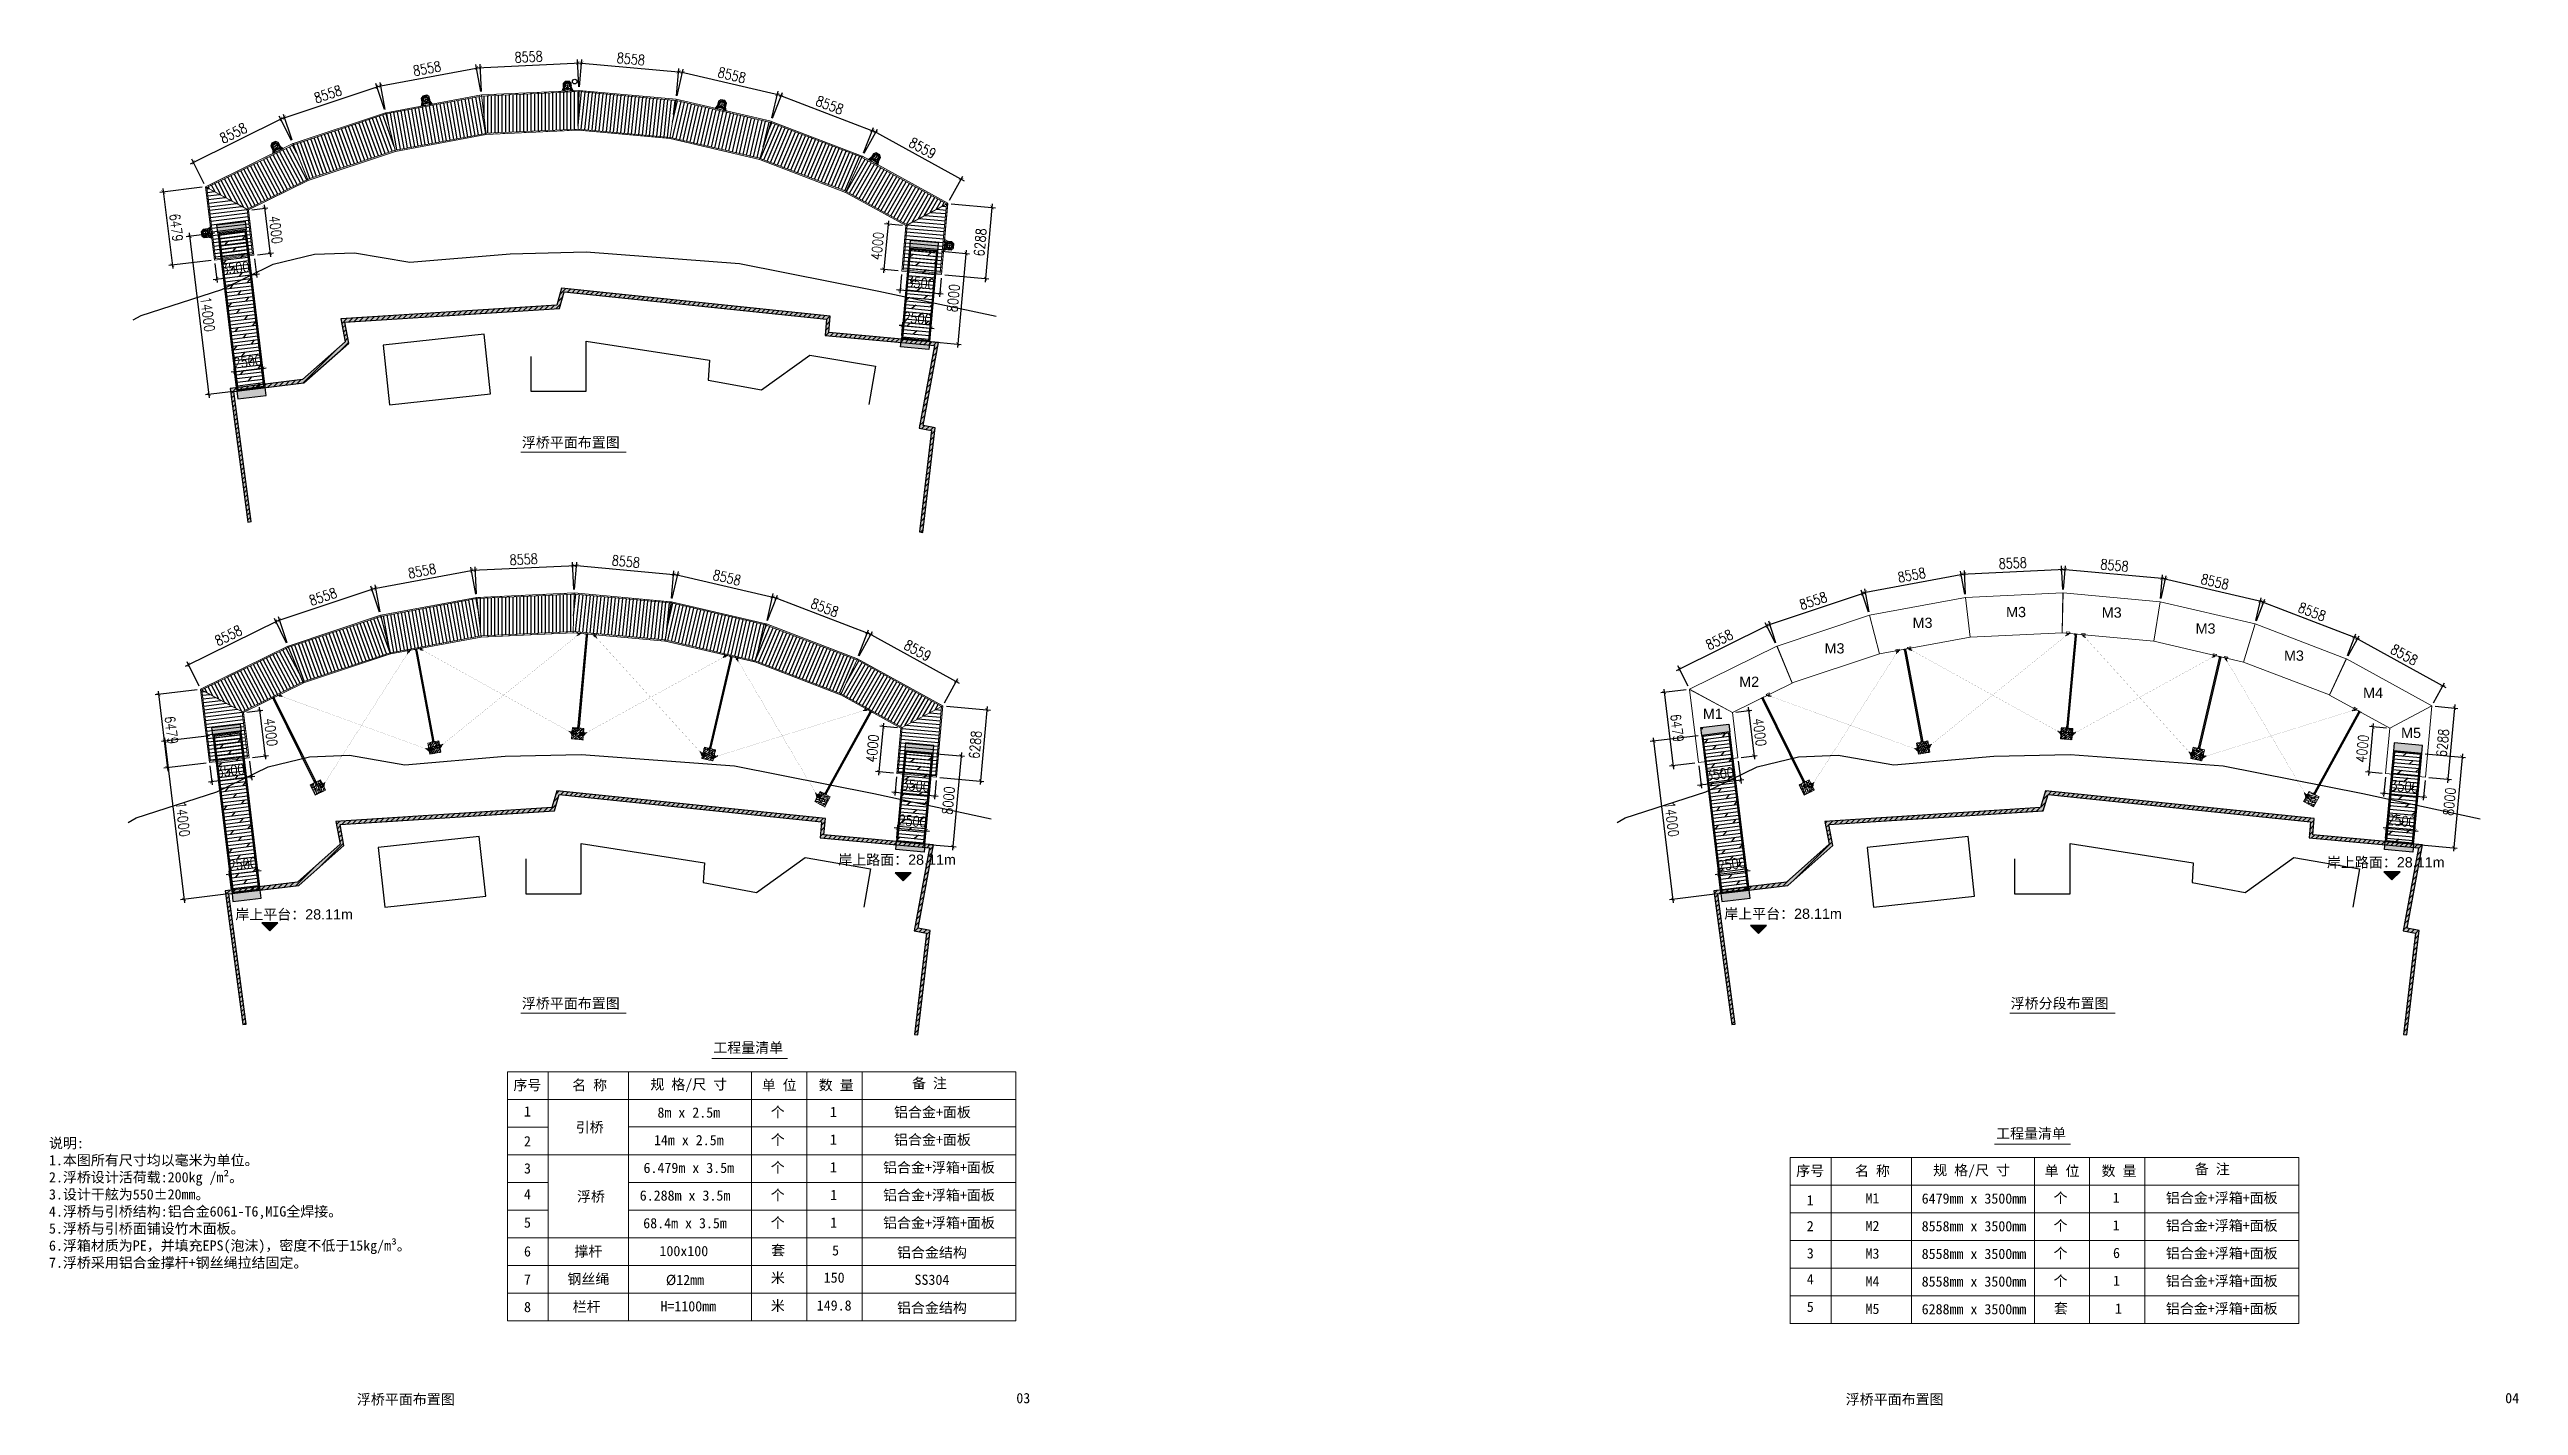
# Model space of a CAD drawing. Header units: millimetres. Extents: x 11827 to 862553, y 15071 to 134256.
# Drawn here: x 125327 to 342232, y 15071 to 134256 of the extents above; entities that cross this region are included whole.
import ezdxf
from ezdxf.enums import TextEntityAlignment as Align

# ---------------------------------------------------------------- set-up
doc = ezdxf.new("R2010")
doc.units = ezdxf.units.MM
for name, pattern in [('CENTER', [2, 1.25, -0.25, 0.25, -0.25]), ('DASHDOT2', [12.7, 6.35, -3.175, 0, -3.175]), ('DASHED', [19.05, 12.7, -6.35]), ('DASHED2', [9.525, 6.35, -3.175]), ('HIDDEN', [0.375, 0.25, -0.125])]:
    doc.linetypes.add(name, pattern=pattern)
for name, color, linetype in [('BS-Annectent', 115, 'Continuous'), ('HR-dimension', 9, 'Continuous'), ('langan', 170, 'FENCELINE2'), ('STEEL', 34, 'Continuous'), ('主框型材', 4, 'Continuous'), ('抱桩器', 255, 'Continuous')]:
    doc.layers.add(name, color=color, linetype=linetype)
for name, color, linetype, lineweight in [('导框型材', 2, 'Continuous', 18), ('扣板', 7, 'Continuous', 9), ('文字标注', 220, 'Continuous', 18), ('文本', 3, 'Continuous', 13), ('结构', 52, 'Continuous', 18), ('轮子座', 7, 'Continuous', 9), ('铝主梁', 3, 'Continuous', 9)]:
    doc.layers.add(name, color=color, linetype=linetype, lineweight=lineweight)
doc.styles.add('Arial', font='')
doc.styles.add('HZTXT', font='txtw.shx', dxfattribs={"width": 0.8, "bigfont": 'hztxtw.shx'})
doc.styles.get("Standard").update_dxf_attribs({"font": 'arial.ttf'})
doc.styles.add('宋体', font='')
doc.styles.get('Arial').set_extended_font_data('STXihei')
doc.styles.get('宋体').set_extended_font_data('SimSun')
doc.linetypes.add('FENCELINE2', pattern='A,6.35,-2.54,[132,ltypeshp.shx,S=2.54,R=0,X=-2.54,Y=0],-2.54,25.4', length=36.83)
doc.dimstyles.new('DIM-10', dxfattribs={"dimscale": 10, "dimtxt": 2, "dimasz": 1, "dimexe": 1, "dimexo": 1, "dimgap": 0.5, "dimtad": 0, "dimdec": 1, "dimrnd": 0.0005, "dimzin": 9, "dimdsep": 46, "dimtxsty": 'Standard', "dimblk": 'ARCHTICK', "dimcen": 0, "dimdle": 1, "dimclrd": 252, "dimclre": 252, "dimclrt": 6, "dimazin": 2, "dimtfac": 1, "dimtdec": 1, "dimtix": 1, "dimtofl": 0, "dimtmove": 2, "dimatfit": 3, "dimldrblk": 'ARCHTICK', "dimfxl": 1, "dimarcsym": 2})
doc.dimstyles.new('DIM-300', dxfattribs={"dimscale": 300, "dimtxt": 3, "dimasz": 1, "dimexe": 1, "dimexo": 1, "dimgap": 1, "dimtad": 1, "dimdec": 0, "dimdsep": 46, "dimtxsty": 'HZTXT', "dimblk": 'ARCHTICK', "dimcen": 0, "dimdle": 1, "dimclrd": 9, "dimclre": 9, "dimclrt": 2, "dimadec": 1, "dimazin": 0, "dimtfac": 1, "dimtdec": 0, "dimtix": 1, "dimtmove": 2, "dimatfit": 3, "dimldrblk": 'ARCHTICK', "dimfxl": 10, "dimtolj": 1, "dimtzin": 0, "dimarcsym": 1})
pattern_1 = [(322.3042363, (-182477.9547, -50528.7565), (6.337899573, -0.8851938), [7.9375, -1.5875, 0, -1.5875])]
pattern_2 = [(322.3042363, (-55311.4466, 178520.0052), (6.337899573, -0.8851938), [7.9375, -1.5875, 0, -1.5875])]
pattern_3 = [(45, (-68008.16, -15146.68), (-112.2532, 112.2532), [])]
pattern_4 = [(50, (-68008.16, -15146.68), (455.4617, -39.8477), [47.625, -523.875]), (355, (-68008.16, -15146.7), (-88.1086, 477.642), [38.1, -419.1015]), (100.45144, (-67970.2, -15150), (367.353, 437.7944), [40.475, -445.2256]), (46.1842, (-68008.16, -15019.7), (677.6976, -105.106), [71.4375, -785.8125]), (96.6356, (-67951.7, -15028.44), (593.5103, 618.5653), [60.7126, -667.839]), (351.1842, (-68008.16, -15019.7), (593.51, 618.565), [57.15, -628.649]), (21, (-67944.66, -15051.43), (379.036, -255.663), [47.625, -523.875]), (326, (-67944.66, -15051.43), (154.505, 460.47), [38.1, -419.1]), (71.45144, (-67913.07, -15072.74), (533.541, 204.807), [40.475, -445.2248]), (37.5, (-68008.16, -15146.68), (7.7215, 211.3876), [0, -414.02, 0, -425.45, 0, -420.6875]), (7.5, (-68008.16, -15146.68), (167.04916, 250.45144), [0, -242.57, 0, -404.495, 0, -160.3375]), (327.5, (-68149.76, -15146.68), (338.9765, -14.32186), [0, -158.75, 0, -495.3, 0, -657.225]), (317.5, (-68213.26, -15146.68), (370.323, 63.5662), [0, -206.375, 0, -328.93, 0, -466.725])]
pattern_5 = [(0, (1212.185, -561.11), (6.35, 12.7), [0, -12.7])]

msp = doc.modelspace()

# ---------------------------------------------------------------- texts
for s, p in [('M3', (297213.16, 84361.98)), ('M3', (305614.64, 84315.29)), ('M3', (288998.28, 83411.34)), ('M3', (313859.95, 82912.58)), ('M3', (281266.89, 81167.87)), ('M3', (321622.96, 80528.31)), ('M2', (273769.8, 78235.21)), ('M4', (328573.23, 77255.72)), ('M1', (270572.55, 75417.77)), ('M5', (331909.06, 73740.32)), ('岸上路面：28.11m', (194623.57, 62597.29)), ('岸上路面：28.11m', (325395.24, 62368.68, 32017)), ('岸上平台：28.11m', (141661.16, 57791.47)), ('岸上平台：28.11m', (272447.95, 57849.32))]:
    msp.add_text(s, height=900).set_placement(p)
at = {"layer": '文本', "style": '宋体'}
for s, p in [('浮桥平面布置图', (166829.3, 99716.61)), ('浮桥平面布置图', (166829.3, 50423.33)), ('浮桥分段布置图', (297616.09, 50423.33)), ('工程量清单', (183646.89, 46532.12)), ('工程量清单', (296333.07, 38991.25)), ('浮桥平面布置图', (152338.57, 15625.84)), ('03', (210265.87, 15734.29)), ('浮桥平面布置图', (283125.36, 15625.84)), ('04', (341052.66, 15734.29))]:
    msp.add_text(s, height=900, dxfattribs=at).set_placement(p, align=Align.MIDDLE_LEFT)
for s, p in [('序号', (167316.01, 43261.15)), ('名 称', (172787.92, 43261.15)), ('规 格/尺 寸', (181494.47, 43261.15)), ('单 位', (189438.29, 43261.15)), ('数 量', (194445.98, 43261.15)), ('备 注', (202634.92, 43421.89)), ('1', (167314.21, 40925.46)), ('8m x 2.5m', (181496.01, 40822.62)), ('个', (189307.13, 40885.53)), ('1', (194195.21, 40885.53)), ('铝合金+面板', (202896.46, 40885.53)), ('引桥', (172786.13, 39546.43)), ('2', (167323.63, 38310.31)), ('14m x 2.5m', (181496.01, 38399.65)), ('个', (189307.13, 38462.55)), ('1', (194195.21, 38462.55)), ('铝合金+面板', (202896.46, 38462.55)), ('3', (167323.63, 35913.03)), ('6.479m x 3.5m', (181496.01, 35961.6)), ('个', (189307.13, 36024.5)), ('1', (194195.21, 36024.5)), ('铝合金+浮箱+面板', (203469.38, 36024.5)), ('序号', (280002.19, 35720.27)), ('名 称', (285474.11, 35720.27)), ('规 格/尺 寸', (294180.65, 35720.27)), ('单 位', (302124.47, 35720.27)), ('数 量', (307132.16, 35720.27)), ('备 注', (315321.1, 35881.02)), ('4', (167323.63, 33641.77)), ('浮桥', (172898.85, 33460.03)), ('6.288m x 3.5m', (181164.72, 33531.08)), ('个', (189307.13, 33593.99)), ('个', (189307.13, 33593.99)), ('1', (194220.67, 33593.99)), ('铝合金+浮箱+面板', (203469.38, 33593.99)), ('1', (280000.39, 33118.73)), ('M1', (285472.31, 33289.98)), ('6479mm x 3500mm', (294386.97, 33264.66)), ('个', (301993.31, 33344.66)), ('1', (306881.39, 33344.66)), ('铝合金+浮箱+面板', (316155.56, 33344.66)), ('5', (167323.63, 31153.09)), ('68.4m x 3.5m', (181164.72, 31100.57)), ('个', (189307.13, 31163.47)), ('个', (189307.13, 31163.47)), ('1', (194220.67, 31163.47)), ('铝合金+浮箱+面板', (203469.38, 31163.47)), ('2', (280009.81, 30851.24)), ('M2', (285472.31, 30859.47)), ('8558mm x 3500mm', (294386.97, 30834.15)), ('个', (301993.31, 30914.14)), ('1', (306881.39, 30914.14)), ('铝合金+浮箱+面板', (316155.56, 30914.14)), ('6', (167323.63, 28620.78)), ('撑杆', (172672.1, 28650.09)), ('100x100', (181059.72, 28651.09)), ('套', (189341.25, 28744.88)), ('5', (194386.44, 28711.8)), ('铝合金结构', (202852.47, 28550.17)), ('3', (280009.81, 28453.96)), ('M3', (285472.31, 28428.96)), ('8558mm x 3500mm', (294386.97, 28403.64)), ('个', (301993.31, 28483.63)), ('个', (301993.31, 28483.63)), ('6', (306906.85, 28483.63)), ('铝合金+浮箱+面板', (316155.56, 28483.63)), ('7', (167323.63, 26163.02)), ('钢丝绳', (172672.1, 26219.58)), ('米', (189307.13, 26317.52)), ('150', (194263.83, 26317.52)), ('SS304', (202852.47, 26134.74)), ('4', (280009.81, 26182.7)), ('M4', (285472.31, 25998.44)), ('8558mm x 3500mm', (294386.97, 25973.12)), ('个', (301993.31, 26053.12)), ('个', (301993.31, 26053.12)), ('1', (306906.85, 26053.12)), ('铝合金+浮箱+面板', (316155.56, 26053.12)), ('8', (167323.63, 23732.51)), ('栏杆', (172524.72, 23781.53)), ('H=1100mm', (181449.9, 23794.78)), ('米', (189307.13, 23871.93)), ('149.8', (194263.83, 23871.93)), ('铝合金结构', (202852.47, 23689.15)), ('5', (280009.81, 23752.19)), ('M5', (285472.31, 23567.93)), ('6288mm x 3500mm', (294386.97, 23542.61)), ('套', (302027.43, 23634.52)), ('1', (307072.62, 23601.44)), ('铝合金+浮箱+面板', (316155.56, 23622.6))]:
    msp.add_text(s, height=900, dxfattribs=at).set_placement(p, align=Align.MIDDLE)
at = {"layer": '文本', "insert": (125289.85, 38590.43), "char_height": 900, "width": 35020.2023, "attachment_point": 1, "style": 'Arial'}
msp.add_mtext('说明:^J1.本图所有尺寸均以毫米为单位。^J2.浮桥设计活荷载:200kg /m²。^J3.设计干舷为550%%P20mm。^J4.浮桥与引桥结构:铝合金6061-T6,MIG全焊接。\\P5.浮桥与引桥面铺设竹木面板。^J6.浮箱材质为PE，并填充EPS(泡沫)，密度不低于15kg/m³。^J7.浮桥采用铝合金撑杆+钢丝绳拉结固定。^J\\P ', dxfattribs=at)
at = {"layer": '文本', "insert": (179482.54, 26570.37), "char_height": 900, "attachment_point": 1, "style": '宋体'}
msp.add_mtext_dynamic_manual_height_columns('%%C12mm', width=1546.1937, gutter_width=12.5, heights=[0], dxfattribs=at)

# ---------------------------------------------------------------- blocks, each defined once
blk = doc.blocks.new('thwerg')
at = {"linetype": 'Continuous'}
h = blk.add_hatch(dxfattribs=at)
h.set_pattern_fill('AR-CONC', color=252, scale=5)
h.paths.add_polyline_path([(125890, -32795), (125541, -30956), (144375, -29749), (144792, -28301), (167849, -30703), (167718, -32134), (177330, -33007), (175981, -40288), (177064, -40496), (176008, -49398), (176306, -49434), (177395, -40254), (176330, -40050), (177685, -32738), (168044, -31863), (168175, -30435), (144574, -27977), (144145, -29463), (125184, -30678), (125563, -32683), (121810, -36014), (115445, -36787), (117010, -48533), (117307, -48493), (115782, -37048), (121939, -36301)])
h = blk.add_hatch(dxfattribs=at)
h.set_pattern_fill('ANSI31', color=252, scale=100)
h.paths.add_polyline_path([(144375, -29749), (144792, -28301), (167849, -30703), (167718, -32134), (177330, -33007), (175981, -40288), (177064, -40496), (176008, -49398), (176306, -49434), (177395, -40254), (176330, -40050), (177685, -32738), (168044, -31863), (168175, -30435), (144574, -27977), (144145, -29463), (125184, -30678), (125563, -32683), (121810, -36014), (115445, -36787), (117010, -48533), (117307, -48493), (115782, -37048), (121939, -36301), (125890, -32795), (125541, -30956)])
at = {"color": 252, "linetype": 'Continuous', "elevation": -32017, "flags": 128}
blk.add_lwpolyline([(106933, -30769), (107635, -30369), (114725, -28078), (119240, -25868), (122867, -24992), (126369, -24863), (131244, -25695), (140044, -24946), (146723, -24787), (160192, -25793), (172447, -28232), (182746, -30446)], dxfattribs=at)
at = {"color": 252, "linetype": 'Continuous', "flags": 128}
for points, elevation in [([(117307, -48493), (115782, -37048), (121939, -36301), (125890, -32795), (125541, -30956), (144375, -29749), (144792, -28301), (167849, -30703), (167718, -32134), (177330, -33007), (175981, -40288), (177064, -40496), (176008, -49398), (176306, -49434), (177395, -40254), (176330, -40050), (177685, -32738), (168044, -31863), (168175, -30435), (144574, -27977), (144145, -29463), (125184, -30678), (125563, -32683), (121810, -36014), (115445, -36787), (117010, -48533)], -2496), ([(128902, -32969), (129469, -38215), (138338, -37256), (137771, -32010), (128902, -32969)], -32017)]:
    blk.add_lwpolyline(points, close=True, dxfattribs=dict(at, elevation=elevation))
blk.add_lwpolyline([(141861, -33967), (141860, -37038), (146732, -37038), (146732, -32622), (157554, -34310), (157440, -36052), (162121, -36914), (166389, -33855), (172143, -34842), (171563, -38202)], dxfattribs=at)
blk = doc.blocks.new('FQ-PM')
h = blk.add_hatch()
h.set_pattern_fill('ANSI31', color=252, scale=100, angle=45)
h.paths.add_polyline_path([(162049, 50116), (153515, 49718), (153894, 46448), (161976, 46825)])
h = blk.add_hatch()
h.set_pattern_fill('ANSI31', color=252, scale=100, angle=39)
h.paths.add_polyline_path([(170571, 49340), (162064, 50115), (161991, 46825), (170048, 46090)])
h = blk.add_hatch()
h.set_pattern_fill('ANSI31', color=252, scale=100, angle=65)
h.paths.add_polyline_path([(145911, 44962), (145087, 48149), (136982, 45450), (138234, 42406)])
h = blk.add_hatch()
h.set_pattern_fill('ANSI31', color=252, scale=100, angle=55)
h.paths.add_polyline_path([(153500, 49716), (145102, 48153), (145925, 44966), (153879, 46446)])
h = blk.add_hatch()
h.set_pattern_fill('ANSI31', color=252, scale=100, angle=32)
h.paths.add_polyline_path([(178907, 47404), (170586, 49338), (170063, 46088), (177943, 44257)])
h = blk.add_hatch()
h.set_pattern_fill('ANSI31', color=252, scale=100, angle=22)
h.paths.add_polyline_path([(186899, 44344), (178921, 47400), (177958, 44252), (185513, 41358)])
h = blk.add_hatch()
h.set_pattern_fill('ANSI31', color=252, scale=100, angle=73)
h.paths.add_polyline_path([(136968, 45444), (129373, 41691), (132914, 39777), (138221, 42400)])
h = blk.add_hatch()
h.set_pattern_fill('ANSI31', color=252, scale=100, angle=15)
h.paths.add_polyline_path([(186912, 44338), (185527, 41352), (190875, 38407), (194339, 40249)])
h = blk.add_hatch()
h.set_pattern_fill('ANSI31', color=252, scale=100, angle=142)
h.paths.add_polyline_path([(132907, 39762), (129366, 41678), (130126, 35426), (133385, 35822)])
h = blk.add_hatch()
h.set_pattern_fill('ANSI31', color=252, scale=100, angle=130)
h.paths.add_polyline_path([(194346, 40235), (190882, 38394), (190527, 34488), (193797, 34191)])
at = {"layer": '结构', "color": 3, "elevation": 29521}
for points in [[(153906, 46341), (153503, 49826), (162051, 50224), (161973, 46717)], [(161988, 46716), (162066, 50224), (170588, 49447), (170031, 45983)], [(138276, 42306), (136941, 45550), (145060, 48254), (145938, 44857)], [(145952, 44861), (145075, 48258), (153488, 49824), (153891, 46339)], [(170046, 45981), (170603, 49445), (178939, 47508), (177912, 44153)], [(177926, 44149), (178953, 47503), (186944, 44442), (185468, 41260)], [(133028, 39713), (138262, 42300), (136927, 45544), (129255, 41753)], [(194455, 40308), (190763, 38346), (185481, 41254), (186958, 44436)], [(133023, 39699), (129250, 41738), (130031, 35306), (133505, 35728)], [(190767, 38331), (194460, 40294), (193891, 34031), (190406, 34348)]]:
    blk.add_lwpolyline(points, close=True, dxfattribs=at)
for points in [[(153515, 49718), (162049, 50116)], [(162064, 50115), (170571, 49340)], [(136982, 45450), (145087, 48149)], [(145102, 48153), (153500, 49716)], [(170586, 49338), (178907, 47404)], [(153879, 46446), (145925, 44966)], [(161976, 46825), (153894, 46448)], [(170048, 46090), (161991, 46825)], [(177943, 44257), (170063, 46088)], [(178921, 47400), (186899, 44344)], [(129371, 41690), (136968, 45444)], [(145911, 44962), (138234, 42406)], [(185513, 41358), (177958, 44252)], [(186912, 44338), (194341, 40247)], [(129365, 41687), (129365, 41687)], [(129367, 41675), (130126, 35426), (133385, 35822), (132907, 39762)], [(138221, 42400), (132912, 39776)], [(190877, 38406), (185527, 41352)], [(194346, 40233), (193793, 34148), (190523, 34445), (190881, 38392)], [(194347, 40244), (194347, 40244)]]:
    blk.add_lwpolyline(points, dxfattribs=at)
blk = doc.blocks.new('_ArchTick')
at = {"color": 0, "linetype": 'ByBlock', "lineweight": 100, "const_width": 0.15}
blk.add_lwpolyline([(-0.5, -0.5), (0.5, 0.5)], dxfattribs=at)
blk = doc.blocks.new('*D13')
at = {"color": 9, "lineweight": -2, "transparency": 16777216}
for p, q in [((145257, 84006), (153946, 86899)), ((154325, 84811), (153567, 87089)), ((146206, 82108), (145447, 84385))]:
    blk.add_line(p, q, dxfattribs=at)
at = {"layer": 'Defpoints', "color": 0, "transparency": 16777216}
for p in [(153661, 86804), (154420, 84527, 29521), (146300, 81823, 29521)]:
    blk.add_point(p, dxfattribs=at)
at = {"color": 9, "lineweight": -2, "transparency": 16777216, "xscale": 300, "yscale": 300, "zscale": 300}
for p, rotation in [((153661, 86804), 18.41695928787547), ((145542, 84101), 198.4169592878755)]:
    blk.add_blockref('_ArchTick', p, dxfattribs=dict(at, rotation=rotation))
at = {"color": 2, "transparency": 16777216, "insert": (149365, 86164), "char_height": 900, "attachment_point": 5, "rotation": 18.41696, "style": 'HZTXT'}
blk.add_mtext('\\A1;8558', dxfattribs=at)
blk = doc.blocks.new('*D14')
at = {"color": 9, "lineweight": -2, "transparency": 16777216}
for p, q in [((153699, 86841), (162702, 88516)), ((154379, 84825), (153939, 87190)), ((162793, 86391), (162352, 88756))]:
    blk.add_line(p, q, dxfattribs=at)
at = {"layer": 'Defpoints', "color": 0, "transparency": 16777216}
for p in [(162407, 88461), (162847, 86096, 29521), (154434, 84530, 29521)]:
    blk.add_point(p, dxfattribs=at)
at = {"color": 9, "lineweight": -2, "transparency": 16777216, "xscale": 300, "yscale": 300, "zscale": 300}
for p, rotation in [((153994, 86895), 190.5413420726968), ((162407, 88461), 10.54134207269678)]:
    blk.add_blockref('_ArchTick', p, dxfattribs=dict(at, rotation=rotation))
at = {"color": 2, "transparency": 16777216, "insert": (158064, 88416), "char_height": 900, "attachment_point": 5, "rotation": 10.54134, "style": 'HZTXT'}
blk.add_mtext('\\A1;8558', dxfattribs=at)
blk = doc.blocks.new('*D15')
at = {"color": 9, "lineweight": -2, "transparency": 16777216}
for p, q in [((171397, 86795), (171285, 89195)), ((162451, 88483), (171599, 88909)), ((162848, 86397), (162737, 88797))]:
    blk.add_line(p, q, dxfattribs=at)
at = {"layer": 'Defpoints', "color": 0, "transparency": 16777216}
for p in [(171299, 88895), (162862, 86098, 29521), (171411, 86496, 29521)]:
    blk.add_point(p, dxfattribs=at)
at = {"color": 9, "lineweight": -2, "transparency": 16777216, "xscale": 300, "yscale": 300, "zscale": 300}
for p, rotation in [((171299, 88895), 2.665724849091755), ((162751, 88497), 182.6657248490918)]:
    blk.add_blockref('_ArchTick', p, dxfattribs=dict(at, rotation=rotation))
at = {"color": 2, "transparency": 16777216, "insert": (166990, 89445), "char_height": 900, "attachment_point": 5, "rotation": 2.66572, "style": 'HZTXT'}
blk.add_mtext('\\A1;8558', dxfattribs=at)
blk = doc.blocks.new('*D16')
at = {"color": 9, "lineweight": -2, "transparency": 16777216}
for p, q in [((171453, 86794), (171672, 89197)), ((171346, 88925), (180466, 88093)), ((179975, 86017), (180194, 88419))]:
    blk.add_line(p, q, dxfattribs=at)
at = {"layer": 'Defpoints', "color": 0, "transparency": 16777216}
for p in [(180167, 88121), (171426, 86495, 29521), (179948, 85718, 29521)]:
    blk.add_point(p, dxfattribs=at)
at = {"color": 9, "lineweight": -2, "transparency": 16777216, "xscale": 300, "yscale": 300, "zscale": 300}
for p, rotation in [((171645, 88898), 174.7901076312252), ((180167, 88121), 354.7901076312252)]:
    blk.add_blockref('_ArchTick', p, dxfattribs=dict(at, rotation=rotation))
at = {"color": 2, "transparency": 16777216, "insert": (175974, 89256), "char_height": 900, "attachment_point": 5, "rotation": 354.79011, "style": 'HZTXT'}
blk.add_mtext('\\A1;8558', dxfattribs=at)
blk = doc.blocks.new('*D17')
at = {"color": 9, "lineweight": -2, "transparency": 16777216}
for p, q in [((180031, 86008), (180578, 88365)), ((180218, 88140), (189138, 86067)), ((188366, 84071), (188914, 86427))]:
    blk.add_line(p, q, dxfattribs=at)
at = {"layer": 'Defpoints', "color": 0, "transparency": 16777216}
for p in [(179963, 85716, 29521), (188846, 86135), (188298, 83779, 29521)]:
    blk.add_point(p, dxfattribs=at)
at = {"color": 9, "lineweight": -2, "transparency": 16777216, "xscale": 300, "yscale": 300, "zscale": 300}
for p, rotation in [((180510, 88072), 166.9144904085883), ((188846, 86135), 346.9144904085884)]:
    blk.add_blockref('_ArchTick', p, dxfattribs=dict(at, rotation=rotation))
at = {"color": 2, "transparency": 16777216, "insert": (184848, 87834), "char_height": 900, "attachment_point": 5, "rotation": 346.91449, "style": 'HZTXT'}
blk.add_mtext('\\A1;8558', dxfattribs=at)
blk = doc.blocks.new('*D18')
at = {"color": 9, "lineweight": -2, "transparency": 16777216}
for p, q in [((188420, 84054), (189282, 86306)), ((188895, 86133), (197447, 82857)), ((196411, 80993), (197274, 83245))]:
    blk.add_line(p, q, dxfattribs=at)
at = {"layer": 'Defpoints', "color": 0, "transparency": 16777216}
for p in [(188312, 83774, 29521), (197166, 82965), (196304, 80713, 29521)]:
    blk.add_point(p, dxfattribs=at)
at = {"color": 9, "lineweight": -2, "transparency": 16777216, "xscale": 300, "yscale": 300, "zscale": 300}
for p, rotation in [((189175, 86026), 159.0388731919477), ((197166, 82965), 339.0388731919477)]:
    blk.add_blockref('_ArchTick', p, dxfattribs=dict(at, rotation=rotation))
at = {"color": 2, "transparency": 16777216, "insert": (193439, 85196), "char_height": 900, "attachment_point": 5, "rotation": 339.03887, "style": 'HZTXT'}
blk.add_mtext('\\A1;8558', dxfattribs=at)
blk = doc.blocks.new('3x10')
h = blk.add_hatch()
h.set_pattern_fill('ACAD_ISO07W100', color=252, scale=20, angle=90)
h.paths.add_polyline_path([(925837, 2496349), (925137, 2496349), (925137, 2493849), (925837, 2493849)])
h.paths.add_polyline_path([(934537, 2496349), (933837, 2496349), (933837, 2493849), (934537, 2493849)])
h = blk.add_hatch()
h.set_pattern_fill('DOLMIT', color=252, scale=50, angle=90)
h.paths.add_polyline_path([(933737, 2496249), (925937, 2496249), (925937, 2493949), (933737, 2493949)])
at = {"color": 1}
for points in [[(925837, 2496349), (925837, 2493849), (925137, 2493849), (925137, 2496349)], [(933837, 2496349), (933837, 2493849), (934537, 2493849), (934537, 2496349)]]:
    blk.add_lwpolyline(points, close=True, dxfattribs=at)
at = {"layer": '抱桩器', "color": 1}
for points in [[(925837, 2493849), (933837, 2493849), (933837, 2496349), (925837, 2496349)], [(925937, 2493949), (933737, 2493949), (933737, 2496249), (925937, 2496249)]]:
    blk.add_lwpolyline(points, close=True, dxfattribs=at)
blk = doc.blocks.new('*D30')
at = {"color": 9, "lineweight": -2, "transparency": 16777216}
for p, q in [((204118, 76536), (207991, 76185)), ((207719, 76510), (207096, 69650)), ((203549, 70274), (207422, 69922))]:
    blk.add_line(p, q, dxfattribs=at)
at = {"layer": 'Defpoints', "color": 0, "transparency": 16777216}
for p in [(203819, 76564, 29521), (203250, 70301, 29521), (207123, 69949)]:
    blk.add_point(p, dxfattribs=at)
at = {"color": 9, "lineweight": -2, "transparency": 16777216, "xscale": 300, "yscale": 300, "zscale": 300}
for p, rotation in [((207692, 76212), 84.80758525777132), ((207123, 69949), 264.8075852577713)]:
    blk.add_blockref('_ArchTick', p, dxfattribs=dict(at, rotation=rotation))
at = {"color": 2, "transparency": 16777216, "insert": (206660, 73148), "char_height": 900, "attachment_point": 5, "rotation": 84.80759, "style": 'HZTXT'}
blk.add_mtext('\\A1;6288', dxfattribs=at)
blk = doc.blocks.new('*D31')
at = {"color": 9, "lineweight": -2, "transparency": 16777216}
for p, q in [((198590, 75042), (198173, 70461)), ((199828, 74629), (198264, 74771)), ((199466, 70645), (197902, 70787))]:
    blk.add_line(p, q, dxfattribs=at)
at = {"layer": 'Defpoints', "color": 0, "transparency": 16777216}
for p in [(200126, 74601, 29521), (198200, 70760), (199764, 70618, 29521)]:
    blk.add_point(p, dxfattribs=at)
at = {"color": 9, "lineweight": -2, "transparency": 16777216, "xscale": 300, "yscale": 300, "zscale": 300}
for p, rotation in [((198562, 74744), 84.80591688233064), ((198200, 70760), 264.8059168823306)]:
    blk.add_blockref('_ArchTick', p, dxfattribs=dict(at, rotation=rotation))
at = {"color": 2, "transparency": 16777216, "insert": (197635, 72820), "char_height": 900, "attachment_point": 5, "rotation": 84.80592, "style": 'HZTXT'}
blk.add_mtext('\\A1;4000', dxfattribs=at)
blk = doc.blocks.new('*D32')
at = {"color": 9, "lineweight": -2, "transparency": 16777216}
for p, q in [((138311, 77975), (134608, 77526)), ((134870, 77860), (135723, 70832)), ((139092, 71543), (135389, 71094))]:
    blk.add_line(p, q, dxfattribs=at)
at = {"layer": 'Defpoints', "color": 0, "transparency": 16777216}
for p in [(138609, 78011, 29521), (139390, 71579, 29521), (135687, 71130)]:
    blk.add_point(p, dxfattribs=at)
at = {"color": 9, "lineweight": -2, "transparency": 16777216, "xscale": 300, "yscale": 300, "zscale": 300}
for p, rotation in [((134906, 77562), 96.91836894383115), ((135687, 71130), 276.9183689438312)]:
    blk.add_blockref('_ArchTick', p, dxfattribs=dict(at, rotation=rotation))
at = {"color": 2, "transparency": 16777216, "insert": (136041, 74436), "char_height": 900, "attachment_point": 5, "rotation": 276.91837, "style": 'HZTXT'}
blk.add_mtext('\\A1;6479', dxfattribs=at)
blk = doc.blocks.new('*D35')
at = {"color": 9, "lineweight": -2, "transparency": 16777216}
for p, q in [((199841, 65820), (199542, 65847)), ((199761, 64945), (199868, 66119)), ((199841, 65820), (202330, 65594)), ((202251, 64718), (202357, 65892)), ((202330, 65594), (202629, 65566))]:
    blk.add_line(p, q, dxfattribs=at)
at = {"layer": 'Defpoints', "color": 0, "transparency": 16777216}
for p in [(202330, 65594), (199734, 64646, 29521), (202224, 64420, 29521)]:
    blk.add_point(p, dxfattribs=at)
at = {"color": 9, "lineweight": -2, "transparency": 16777216, "xscale": 300, "yscale": 300, "zscale": 300}
for p, rotation in [((199841, 65820), 354.8075966638556), ((202330, 65594), 174.8075966638557)]:
    blk.add_blockref('_ArchTick', p, dxfattribs=dict(at, rotation=rotation))
at = {"color": 2, "transparency": 16777216, "insert": (201153, 66454), "char_height": 900, "attachment_point": 5, "rotation": 354.8076, "style": 'HZTXT'}
blk.add_mtext('\\A1;2500', dxfattribs=at)
blk = doc.blocks.new('*D36')
at = {"color": 9, "lineweight": -2, "transparency": 16777216}
for p, q in [((203246, 72360), (205710, 72136)), ((205438, 72462), (204660, 63897)), ((202522, 64393), (204986, 64169))]:
    blk.add_line(p, q, dxfattribs=at)
at = {"layer": 'Defpoints', "color": 0, "transparency": 16777216}
for p in [(202948, 72387, 29521), (202224, 64420, 29521), (204687, 64196)]:
    blk.add_point(p, dxfattribs=at)
at = {"color": 9, "lineweight": -2, "transparency": 16777216, "xscale": 300, "yscale": 300, "zscale": 300}
for p, rotation in [((205411, 72163), 84.80759666385475), ((204687, 64196), 264.8075966638548)]:
    blk.add_blockref('_ArchTick', p, dxfattribs=dict(at, rotation=rotation))
at = {"color": 2, "transparency": 16777216, "insert": (204302, 68247), "char_height": 900, "attachment_point": 5, "rotation": 84.8076, "style": 'HZTXT'}
blk.add_mtext('\\A1;8000', dxfattribs=at)
blk = doc.blocks.new('*D41')
at = {"color": 9, "lineweight": -2, "transparency": 16777216}
for p, q in [((142680, 76008), (144089, 76179)), ((143755, 76441), (144309, 71874)), ((143162, 72037), (144571, 72208))]:
    blk.add_line(p, q, dxfattribs=at)
at = {"layer": 'Defpoints', "color": 0, "transparency": 16777216}
for p in [(142382, 75972, 29521), (142864, 72001, 29521), (144273, 72172)]:
    blk.add_point(p, dxfattribs=at)
at = {"color": 9, "lineweight": -2, "transparency": 16777216, "xscale": 300, "yscale": 300, "zscale": 300}
for p, rotation in [((143791, 76143), 96.91862478794042), ((144273, 72172), 276.9186247879404)]:
    blk.add_blockref('_ArchTick', p, dxfattribs=dict(at, rotation=rotation))
at = {"color": 2, "transparency": 16777216, "insert": (144777, 74248), "char_height": 900, "attachment_point": 5, "rotation": 276.91862, "style": 'HZTXT'}
blk.add_mtext('\\A1;4000', dxfattribs=at)
blk = doc.blocks.new('*D42')
at = {"color": 9, "lineweight": -2, "transparency": 16777216}
for p, q in [((137283, 80043), (145493, 84100)), ((146154, 82086), (145091, 84236)), ((138481, 78295), (137419, 80445))]:
    blk.add_line(p, q, dxfattribs=at)
at = {"layer": 'Defpoints', "color": 0, "transparency": 16777216}
for p in [(145224, 83967), (146287, 81817, 29521), (138614, 78026, 29521)]:
    blk.add_point(p, dxfattribs=at)
at = {"color": 9, "lineweight": -2, "transparency": 16777216, "xscale": 300, "yscale": 300, "zscale": 300}
for p, rotation in [((145224, 83967), 26.29602193347735), ((137552, 80176), 206.2960219334773)]:
    blk.add_blockref('_ArchTick', p, dxfattribs=dict(at, rotation=rotation))
at = {"color": 2, "transparency": 16777216, "insert": (141056, 82744), "char_height": 900, "attachment_point": 5, "rotation": 26.29602, "style": 'HZTXT'}
blk.add_mtext('\\A1;8558', dxfattribs=at)
blk = doc.blocks.new('*D43')
at = {"color": 9, "lineweight": -2, "transparency": 16777216}
for p, q in [((196462, 80969), (197633, 83096)), ((197225, 82977), (205248, 78560)), ((203959, 76841), (205130, 78967))]:
    blk.add_line(p, q, dxfattribs=at)
at = {"layer": 'Defpoints', "color": 0, "transparency": 16777216}
for p in [(196317, 80706, 29521), (204985, 78704), (203814, 76578, 29521)]:
    blk.add_point(p, dxfattribs=at)
at = {"color": 9, "lineweight": -2, "transparency": 16777216, "xscale": 300, "yscale": 300, "zscale": 300}
for p, rotation in [((197488, 82833), 151.1598105474996), ((204985, 78704), 331.1598105474997)]:
    blk.add_blockref('_ArchTick', p, dxfattribs=dict(at, rotation=rotation))
at = {"color": 2, "transparency": 16777216, "insert": (201598, 81426), "char_height": 900, "attachment_point": 5, "rotation": 331.15981, "style": 'HZTXT'}
blk.add_mtext('\\A1;8559', dxfattribs=at)
blk = doc.blocks.new('*D44')
at = {"color": 9, "lineweight": -2, "transparency": 16777216}
for p, q in [((142900, 71703), (143102, 70042)), ((139293, 69882), (143364, 70376)), ((139426, 71282), (139627, 69620))]:
    blk.add_line(p, q, dxfattribs=at)
at = {"layer": 'Defpoints', "color": 0, "transparency": 16777216}
for p in [(139390, 71579, 29521), (142864, 72001, 29521), (143066, 70340)]:
    blk.add_point(p, dxfattribs=at)
at = {"color": 9, "lineweight": -2, "transparency": 16777216, "xscale": 300, "yscale": 300, "zscale": 300}
for p, rotation in [((139591, 69918), 186.9186247879407), ((143066, 70340), 6.9186247879407)]:
    blk.add_blockref('_ArchTick', p, dxfattribs=dict(at, rotation=rotation))
at = {"color": 2, "transparency": 16777216, "insert": (141238, 70874), "char_height": 900, "attachment_point": 5, "rotation": 6.91862, "style": 'HZTXT'}
blk.add_mtext('\\A1;3500', dxfattribs=at)
blk = doc.blocks.new('*D45')
at = {"color": 9, "lineweight": -2, "transparency": 16777216}
for p, q in [((199737, 70319), (199588, 68675)), ((203223, 70002), (203073, 68358)), ((199316, 69001), (203399, 68630))]:
    blk.add_line(p, q, dxfattribs=at)
at = {"layer": 'Defpoints', "color": 0, "transparency": 16777216}
for p in [(199764, 70618, 29521), (203250, 70301, 29521), (203101, 68657)]:
    blk.add_point(p, dxfattribs=at)
at = {"color": 9, "lineweight": -2, "transparency": 16777216, "xscale": 300, "yscale": 300, "zscale": 300}
for p, rotation in [((199615, 68974), 174.807585257764), ((203101, 68657), 354.8075852577639)]:
    blk.add_blockref('_ArchTick', p, dxfattribs=dict(at, rotation=rotation))
at = {"color": 2, "transparency": 16777216, "insert": (201426, 69562), "char_height": 900, "attachment_point": 5, "rotation": 354.80759, "style": 'HZTXT'}
blk.add_mtext('\\A1;3500', dxfattribs=at)
blk = doc.blocks.new('GW-2.5x15m')
h = blk.add_hatch()
h.set_pattern_fill('DOLMIT', color=252, scale=50, angle=89.99911)
h.set_pattern_definition([(89.999106, (-806344.56, -2433484.9), (-317.5, 0.004954), []), (134.999106, (-806344.6, -2433484.9), (-635.00947, -634.98966), [449.0128, -898.0256])])
edge = h.paths.add_edge_path()
edge.add_line((134432, 62749), (120632, 62749))
edge.add_line((120632, 62749), (120632, 60449))
edge.add_line((119632, 60449), (134432, 60449))
edge.add_line((134432, 60449), (134432, 62749))
h = blk.add_hatch()
h.set_pattern_fill('DOTS', color=256, scale=50)
h.paths.add_polyline_path([(120532, 62849), (119832, 62849), (119832, 60349), (120532, 60349)])
h.paths.add_polyline_path([(135232, 62849), (134532, 62849), (134532, 60349), (135232, 60349)])
at = {"color": 1}
for points in [[(120532, 62849), (120532, 60349), (119832, 60349), (119832, 62849)], [(134532, 62849), (134532, 60349), (135232, 60349), (135232, 62849)]]:
    blk.add_lwpolyline(points, close=True, dxfattribs=at)
at = {"layer": '抱桩器', "color": 1}
for points in [[(120532, 60349), (134532, 60349), (134532, 62849), (120532, 62849)], [(120632, 60449), (134432, 60449), (134432, 62749), (120632, 62749)]]:
    blk.add_lwpolyline(points, close=True, dxfattribs=at)
blk = doc.blocks.new('*D139')
at = {"color": 9, "lineweight": -2, "transparency": 16777216}
for p, q in [((139385, 73935), (135165, 73423)), ((135427, 73757), (137185, 59263)), ((141071, 60037), (136851, 59525))]:
    blk.add_line(p, q, dxfattribs=at)
at = {"layer": 'Defpoints', "color": 0, "transparency": 16777216}
for p in [(139683, 73971, 29521), (137149, 59561), (141369, 60073, 29521)]:
    blk.add_point(p, dxfattribs=at)
at = {"color": 9, "lineweight": -2, "transparency": 16777216, "xscale": 300, "yscale": 300, "zscale": 300}
for p, rotation in [((135463, 73459), 96.9173732974758), ((137149, 59561), 276.9173732974758)]:
    blk.add_blockref('_ArchTick', p, dxfattribs=dict(at, rotation=rotation))
at = {"color": 2, "transparency": 16777216, "insert": (137050, 66600), "char_height": 900, "attachment_point": 5, "rotation": 276.91737, "style": 'HZTXT'}
blk.add_mtext('\\A1;14000', dxfattribs=at)
blk = doc.blocks.new('*D140')
at = {"color": 9, "lineweight": -2, "transparency": 16777216}
for p, q in [((141164, 61765), (140866, 61729)), ((141333, 60371), (141128, 62063)), ((141164, 61765), (143646, 62066)), ((143815, 60672), (143610, 62364)), ((143646, 62066), (143944, 62103))]:
    blk.add_line(p, q, dxfattribs=at)
at = {"layer": 'Defpoints', "color": 0, "transparency": 16777216}
for p in [(143646, 62066), (141369, 60073, 29521), (143851, 60374, 29521)]:
    blk.add_point(p, dxfattribs=at)
at = {"color": 9, "lineweight": -2, "transparency": 16777216, "xscale": 300, "yscale": 300, "zscale": 300}
for p, rotation in [((141164, 61765), 6.917373297474123), ((143646, 62066), 186.9173732974741)]:
    blk.add_blockref('_ArchTick', p, dxfattribs=dict(at, rotation=rotation))
at = {"color": 2, "transparency": 16777216, "insert": (142315, 62660), "char_height": 900, "attachment_point": 5, "rotation": 6.91737, "style": 'HZTXT'}
blk.add_mtext('\\A1;2500', dxfattribs=at)
blk = doc.blocks.new('*U1502')
at = {"layer": '结构'}
h = blk.add_hatch(dxfattribs=at)
h.set_pattern_fill('ANSI36', color=252, angle=-82.69576)
h.set_pattern_definition(pattern_1)
h.paths.add_polyline_path([(-129, 51), (-150, 49), (-148, 37), (-127, 39)])
h.paths.add_polyline_path([(109, 82), (-111, 54), (-109, 42), (111, 70)])
h.paths.add_polyline_path([(148, 87), (127, 84), (129, 72), (150, 75)])
h.paths.add_polyline_path([(62, 64), (50, 62), (56, 15), (68, 17)])
h.paths.add_polyline_path([(73, -19), (61, -20), (64, -47), (76, -45)])
h.paths.add_polyline_path([(7, 56), (-5, 55), (1, 8), (13, 10)])
h.paths.add_polyline_path([(17, -26), (5, -27), (9, -54), (21, -53)])
h.paths.add_polyline_path([(-49, 49), (-61, 48), (-55, 1), (-43, 3)])
h.paths.add_polyline_path([(-38, -33), (-50, -34), (-47, -61), (-35, -60)])
h = blk.add_hatch(dxfattribs=at)
h.set_pattern_fill('ANSI36', color=252, angle=-82.69576)
h.set_pattern_definition(pattern_2)
h.paths.add_polyline_path([(39, 13), (36, 40), (24, 39), (27, 12)])
h.paths.add_polyline_path([(49, -64), (44, -22), (32, -24), (37, -66)])
h.paths.add_polyline_path([(77, -73), (76, -61), (-43, -76), (-42, -88)])
h.paths.add_polyline_path([(-5, -71), (-10, -29), (-22, -31), (-16, -72)])
h.paths.add_polyline_path([(-14, 6), (-18, 33), (-30, 32), (-26, 5)])
at = {"layer": '文字标注', "color": 1, "linetype": 'CENTER', "ltscale": 2}
for points in [[(-129, 51), (-111, 54), (-109, 42), (-127, 39)], [(-38, -33), (-50, -34), (-55, 1), (-43, 3)], [(-10, -29), (-22, -31), (-26, 5), (-14, 6)], [(17, -26), (5, -27), (1, 8), (13, 10)], [(44, -22), (32, -24), (27, 12), (39, 13)], [(61, -20), (73, -19), (68, 17), (56, 15)], [(127, 84), (109, 82), (111, 70), (129, 72)]]:
    blk.add_lwpolyline(points, close=True, dxfattribs=at)
for points in [[(-118, 36), (-119, 47), (-120, 57)], [(106, 4), (-84, -21)], [(120, 66), (119, 78), (118, 88)], [(74, 0), (-56, -17)]]:
    blk.add_lwpolyline(points, dxfattribs=at)
at = {"layer": '结构'}
for points in [[(-150, 49), (148, 87), (150, 75), (-148, 37), (-150, 49)], [(-49, 49), (-35, -60), (-47, -61), (-61, 48), (-49, 49)], [(-18, 33), (-5, -71), (-16, -72), (-30, 32), (-18, 33)], [(7, 56), (21, -53), (9, -54), (-5, 55), (7, 56)], [(36, 40), (49, -64), (37, -66), (24, 39), (36, 40)], [(50, 62), (64, -47), (76, -45), (62, 64), (50, 62)]]:
    blk.add_lwpolyline(points, dxfattribs=at)
blk.add_lwpolyline([(-43, -76), (76, -61), (77, -73), (-42, -88)], close=True, dxfattribs=at)
blk = doc.blocks.new('*U1503')
at = {"color": 0, "linetype": 'ByBlock', "lineweight": -2, "transparency": 16777216}
blk.add_blockref('*U1502', (0, 0), dxfattribs=at)
blk = doc.blocks.new('*U1504')
at = {"layer": '结构'}
h = blk.add_hatch(dxfattribs=at)
h.set_pattern_fill('ANSI36', color=252, angle=-82.69576)
h.set_pattern_definition(pattern_1)
h.paths.add_polyline_path([(-129, 51), (-150, 49), (-148, 37), (-127, 39)])
h.paths.add_polyline_path([(109, 82), (-111, 54), (-109, 42), (111, 70)])
h.paths.add_polyline_path([(148, 87), (127, 84), (129, 72), (150, 75)])
h.paths.add_polyline_path([(62, 64), (50, 62), (56, 15), (68, 17)])
h.paths.add_polyline_path([(73, -19), (61, -20), (64, -47), (76, -45)])
h.paths.add_polyline_path([(7, 56), (-5, 55), (1, 8), (13, 10)])
h.paths.add_polyline_path([(17, -26), (5, -27), (9, -54), (21, -53)])
h.paths.add_polyline_path([(-49, 49), (-61, 48), (-55, 1), (-43, 3)])
h.paths.add_polyline_path([(-38, -33), (-50, -34), (-47, -61), (-35, -60)])
h = blk.add_hatch(dxfattribs=at)
h.set_pattern_fill('ANSI36', color=252, angle=-82.69576)
h.set_pattern_definition(pattern_2)
h.paths.add_polyline_path([(39, 13), (36, 40), (24, 39), (27, 12)])
h.paths.add_polyline_path([(49, -64), (44, -22), (32, -24), (37, -66)])
h.paths.add_polyline_path([(77, -73), (76, -61), (-43, -76), (-42, -88)])
h.paths.add_polyline_path([(-5, -71), (-10, -29), (-22, -31), (-16, -72)])
h.paths.add_polyline_path([(-14, 6), (-18, 33), (-30, 32), (-26, 5)])
at = {"layer": '文字标注', "color": 1, "linetype": 'CENTER', "ltscale": 2}
for points in [[(-129, 51), (-111, 54), (-109, 42), (-127, 39)], [(-38, -33), (-50, -34), (-55, 1), (-43, 3)], [(-10, -29), (-22, -31), (-26, 5), (-14, 6)], [(17, -26), (5, -27), (1, 8), (13, 10)], [(44, -22), (32, -24), (27, 12), (39, 13)], [(61, -20), (73, -19), (68, 17), (56, 15)], [(127, 84), (109, 82), (111, 70), (129, 72)]]:
    blk.add_lwpolyline(points, close=True, dxfattribs=at)
for points in [[(-118, 36), (-119, 47), (-120, 57)], [(106, 4), (-84, -21)], [(120, 66), (119, 78), (118, 88)], [(74, 0), (-56, -17)]]:
    blk.add_lwpolyline(points, dxfattribs=at)
at = {"layer": '结构'}
for points in [[(-150, 49), (148, 87), (150, 75), (-148, 37), (-150, 49)], [(-49, 49), (-35, -60), (-47, -61), (-61, 48), (-49, 49)], [(-18, 33), (-5, -71), (-16, -72), (-30, 32), (-18, 33)], [(7, 56), (21, -53), (9, -54), (-5, 55), (7, 56)], [(36, 40), (49, -64), (37, -66), (24, 39), (36, 40)], [(50, 62), (64, -47), (76, -45), (62, 64), (50, 62)]]:
    blk.add_lwpolyline(points, dxfattribs=at)
blk.add_lwpolyline([(-43, -76), (76, -61), (77, -73), (-42, -88)], close=True, dxfattribs=at)
blk = doc.blocks.new('*U1501')
at = {"color": 0, "linetype": 'ByBlock', "lineweight": -2, "transparency": 16777216}
blk.add_blockref('*U1504', (0, 0), dxfattribs=at)
blk = doc.blocks.new('*U1482')
for points in [[(-42, 4000), (-42, -4000)], [(58, 4000), (58, -4000)]]:
    blk.add_lwpolyline(points)
at = {"rotation": 352.6957637374326}
blk.add_blockref('*U1501', (0, 4082), dxfattribs=at)
at = {"xscale": -1, "rotation": 187.3042362625675}
blk.add_blockref('*U1503', (0, -4082), dxfattribs=at)
blk = doc.blocks.new('*U1483')
at = {"color": 0, "linetype": 'ByBlock', "lineweight": -2, "transparency": 16777216}
blk.add_blockref('*U1482', (0, 0), dxfattribs=at)
blk = doc.blocks.new('*U1506')
at = {"layer": '结构'}
h = blk.add_hatch(dxfattribs=at)
h.set_pattern_fill('ANSI36', color=252, angle=-82.69576)
h.set_pattern_definition(pattern_1)
h.paths.add_polyline_path([(-129, 51), (-150, 49), (-148, 37), (-127, 39)])
h.paths.add_polyline_path([(109, 82), (-111, 54), (-109, 42), (111, 70)])
h.paths.add_polyline_path([(148, 87), (127, 84), (129, 72), (150, 75)])
h.paths.add_polyline_path([(62, 64), (50, 62), (56, 15), (68, 17)])
h.paths.add_polyline_path([(73, -19), (61, -20), (64, -47), (76, -45)])
h.paths.add_polyline_path([(7, 56), (-5, 55), (1, 8), (13, 10)])
h.paths.add_polyline_path([(17, -26), (5, -27), (9, -54), (21, -53)])
h.paths.add_polyline_path([(-49, 49), (-61, 48), (-55, 1), (-43, 3)])
h.paths.add_polyline_path([(-38, -33), (-50, -34), (-47, -61), (-35, -60)])
h = blk.add_hatch(dxfattribs=at)
h.set_pattern_fill('ANSI36', color=252, angle=-82.69576)
h.set_pattern_definition(pattern_2)
h.paths.add_polyline_path([(39, 13), (36, 40), (24, 39), (27, 12)])
h.paths.add_polyline_path([(49, -64), (44, -22), (32, -24), (37, -66)])
h.paths.add_polyline_path([(77, -73), (76, -61), (-43, -76), (-42, -88)])
h.paths.add_polyline_path([(-5, -71), (-10, -29), (-22, -31), (-16, -72)])
h.paths.add_polyline_path([(-14, 6), (-18, 33), (-30, 32), (-26, 5)])
at = {"layer": '文字标注', "color": 1, "linetype": 'CENTER', "ltscale": 2}
for points in [[(-129, 51), (-111, 54), (-109, 42), (-127, 39)], [(-38, -33), (-50, -34), (-55, 1), (-43, 3)], [(-10, -29), (-22, -31), (-26, 5), (-14, 6)], [(17, -26), (5, -27), (1, 8), (13, 10)], [(44, -22), (32, -24), (27, 12), (39, 13)], [(61, -20), (73, -19), (68, 17), (56, 15)], [(127, 84), (109, 82), (111, 70), (129, 72)]]:
    blk.add_lwpolyline(points, close=True, dxfattribs=at)
for points in [[(-118, 36), (-119, 47), (-120, 57)], [(106, 4), (-84, -21)], [(120, 66), (119, 78), (118, 88)], [(74, 0), (-56, -17)]]:
    blk.add_lwpolyline(points, dxfattribs=at)
at = {"layer": '结构'}
for points in [[(-150, 49), (148, 87), (150, 75), (-148, 37), (-150, 49)], [(-49, 49), (-35, -60), (-47, -61), (-61, 48), (-49, 49)], [(-18, 33), (-5, -71), (-16, -72), (-30, 32), (-18, 33)], [(7, 56), (21, -53), (9, -54), (-5, 55), (7, 56)], [(36, 40), (49, -64), (37, -66), (24, 39), (36, 40)], [(50, 62), (64, -47), (76, -45), (62, 64), (50, 62)]]:
    blk.add_lwpolyline(points, dxfattribs=at)
blk.add_lwpolyline([(-43, -76), (76, -61), (77, -73), (-42, -88)], close=True, dxfattribs=at)
blk = doc.blocks.new('*U1507')
at = {"color": 0, "linetype": 'ByBlock', "lineweight": -2, "transparency": 16777216}
blk.add_blockref('*U1506', (0, 0), dxfattribs=at)
blk = doc.blocks.new('*U1508')
at = {"layer": '结构'}
h = blk.add_hatch(dxfattribs=at)
h.set_pattern_fill('ANSI36', color=252, angle=-82.69576)
h.set_pattern_definition(pattern_1)
h.paths.add_polyline_path([(-129, 51), (-150, 49), (-148, 37), (-127, 39)])
h.paths.add_polyline_path([(109, 82), (-111, 54), (-109, 42), (111, 70)])
h.paths.add_polyline_path([(148, 87), (127, 84), (129, 72), (150, 75)])
h.paths.add_polyline_path([(62, 64), (50, 62), (56, 15), (68, 17)])
h.paths.add_polyline_path([(73, -19), (61, -20), (64, -47), (76, -45)])
h.paths.add_polyline_path([(7, 56), (-5, 55), (1, 8), (13, 10)])
h.paths.add_polyline_path([(17, -26), (5, -27), (9, -54), (21, -53)])
h.paths.add_polyline_path([(-49, 49), (-61, 48), (-55, 1), (-43, 3)])
h.paths.add_polyline_path([(-38, -33), (-50, -34), (-47, -61), (-35, -60)])
h = blk.add_hatch(dxfattribs=at)
h.set_pattern_fill('ANSI36', color=252, angle=-82.69576)
h.set_pattern_definition(pattern_2)
h.paths.add_polyline_path([(39, 13), (36, 40), (24, 39), (27, 12)])
h.paths.add_polyline_path([(49, -64), (44, -22), (32, -24), (37, -66)])
h.paths.add_polyline_path([(77, -73), (76, -61), (-43, -76), (-42, -88)])
h.paths.add_polyline_path([(-5, -71), (-10, -29), (-22, -31), (-16, -72)])
h.paths.add_polyline_path([(-14, 6), (-18, 33), (-30, 32), (-26, 5)])
at = {"layer": '文字标注', "color": 1, "linetype": 'CENTER', "ltscale": 2}
for points in [[(-129, 51), (-111, 54), (-109, 42), (-127, 39)], [(-38, -33), (-50, -34), (-55, 1), (-43, 3)], [(-10, -29), (-22, -31), (-26, 5), (-14, 6)], [(17, -26), (5, -27), (1, 8), (13, 10)], [(44, -22), (32, -24), (27, 12), (39, 13)], [(61, -20), (73, -19), (68, 17), (56, 15)], [(127, 84), (109, 82), (111, 70), (129, 72)]]:
    blk.add_lwpolyline(points, close=True, dxfattribs=at)
for points in [[(-118, 36), (-119, 47), (-120, 57)], [(106, 4), (-84, -21)], [(120, 66), (119, 78), (118, 88)], [(74, 0), (-56, -17)]]:
    blk.add_lwpolyline(points, dxfattribs=at)
at = {"layer": '结构'}
for points in [[(-150, 49), (148, 87), (150, 75), (-148, 37), (-150, 49)], [(-49, 49), (-35, -60), (-47, -61), (-61, 48), (-49, 49)], [(-18, 33), (-5, -71), (-16, -72), (-30, 32), (-18, 33)], [(7, 56), (21, -53), (9, -54), (-5, 55), (7, 56)], [(36, 40), (49, -64), (37, -66), (24, 39), (36, 40)], [(50, 62), (64, -47), (76, -45), (62, 64), (50, 62)]]:
    blk.add_lwpolyline(points, dxfattribs=at)
blk.add_lwpolyline([(-43, -76), (76, -61), (77, -73), (-42, -88)], close=True, dxfattribs=at)
blk = doc.blocks.new('*U1505')
at = {"color": 0, "linetype": 'ByBlock', "lineweight": -2, "transparency": 16777216}
blk.add_blockref('*U1508', (0, 0), dxfattribs=at)
blk = doc.blocks.new('*U1484')
for points in [[(-42, 4000), (-42, -4000)], [(58, 4000), (58, -4000)]]:
    blk.add_lwpolyline(points)
at = {"rotation": 352.6957637374326}
blk.add_blockref('*U1505', (0, 4082), dxfattribs=at)
at = {"xscale": -1, "rotation": 187.3042362625675}
blk.add_blockref('*U1507', (0, -4082), dxfattribs=at)
blk = doc.blocks.new('*U1485')
at = {"color": 0, "linetype": 'ByBlock', "lineweight": -2, "transparency": 16777216}
blk.add_blockref('*U1484', (0, 0), dxfattribs=at)
blk = doc.blocks.new('*U1510')
at = {"layer": '结构'}
h = blk.add_hatch(dxfattribs=at)
h.set_pattern_fill('ANSI36', color=252, angle=-82.69576)
h.set_pattern_definition(pattern_1)
h.paths.add_polyline_path([(-129, 51), (-150, 49), (-148, 37), (-127, 39)])
h.paths.add_polyline_path([(109, 82), (-111, 54), (-109, 42), (111, 70)])
h.paths.add_polyline_path([(148, 87), (127, 84), (129, 72), (150, 75)])
h.paths.add_polyline_path([(62, 64), (50, 62), (56, 15), (68, 17)])
h.paths.add_polyline_path([(73, -19), (61, -20), (64, -47), (76, -45)])
h.paths.add_polyline_path([(7, 56), (-5, 55), (1, 8), (13, 10)])
h.paths.add_polyline_path([(17, -26), (5, -27), (9, -54), (21, -53)])
h.paths.add_polyline_path([(-49, 49), (-61, 48), (-55, 1), (-43, 3)])
h.paths.add_polyline_path([(-38, -33), (-50, -34), (-47, -61), (-35, -60)])
h = blk.add_hatch(dxfattribs=at)
h.set_pattern_fill('ANSI36', color=252, angle=-82.69576)
h.set_pattern_definition(pattern_2)
h.paths.add_polyline_path([(39, 13), (36, 40), (24, 39), (27, 12)])
h.paths.add_polyline_path([(49, -64), (44, -22), (32, -24), (37, -66)])
h.paths.add_polyline_path([(77, -73), (76, -61), (-43, -76), (-42, -88)])
h.paths.add_polyline_path([(-5, -71), (-10, -29), (-22, -31), (-16, -72)])
h.paths.add_polyline_path([(-14, 6), (-18, 33), (-30, 32), (-26, 5)])
at = {"layer": '文字标注', "color": 1, "linetype": 'CENTER', "ltscale": 2}
for points in [[(-129, 51), (-111, 54), (-109, 42), (-127, 39)], [(-38, -33), (-50, -34), (-55, 1), (-43, 3)], [(-10, -29), (-22, -31), (-26, 5), (-14, 6)], [(17, -26), (5, -27), (1, 8), (13, 10)], [(44, -22), (32, -24), (27, 12), (39, 13)], [(61, -20), (73, -19), (68, 17), (56, 15)], [(127, 84), (109, 82), (111, 70), (129, 72)]]:
    blk.add_lwpolyline(points, close=True, dxfattribs=at)
for points in [[(-118, 36), (-119, 47), (-120, 57)], [(106, 4), (-84, -21)], [(120, 66), (119, 78), (118, 88)], [(74, 0), (-56, -17)]]:
    blk.add_lwpolyline(points, dxfattribs=at)
at = {"layer": '结构'}
for points in [[(-150, 49), (148, 87), (150, 75), (-148, 37), (-150, 49)], [(-49, 49), (-35, -60), (-47, -61), (-61, 48), (-49, 49)], [(-18, 33), (-5, -71), (-16, -72), (-30, 32), (-18, 33)], [(7, 56), (21, -53), (9, -54), (-5, 55), (7, 56)], [(36, 40), (49, -64), (37, -66), (24, 39), (36, 40)], [(50, 62), (64, -47), (76, -45), (62, 64), (50, 62)]]:
    blk.add_lwpolyline(points, dxfattribs=at)
blk.add_lwpolyline([(-43, -76), (76, -61), (77, -73), (-42, -88)], close=True, dxfattribs=at)
blk = doc.blocks.new('*U1511')
at = {"color": 0, "linetype": 'ByBlock', "lineweight": -2, "transparency": 16777216}
blk.add_blockref('*U1510', (0, 0), dxfattribs=at)
blk = doc.blocks.new('*U1512')
at = {"layer": '结构'}
h = blk.add_hatch(dxfattribs=at)
h.set_pattern_fill('ANSI36', color=252, angle=-82.69576)
h.set_pattern_definition(pattern_1)
h.paths.add_polyline_path([(-129, 51), (-150, 49), (-148, 37), (-127, 39)])
h.paths.add_polyline_path([(109, 82), (-111, 54), (-109, 42), (111, 70)])
h.paths.add_polyline_path([(148, 87), (127, 84), (129, 72), (150, 75)])
h.paths.add_polyline_path([(62, 64), (50, 62), (56, 15), (68, 17)])
h.paths.add_polyline_path([(73, -19), (61, -20), (64, -47), (76, -45)])
h.paths.add_polyline_path([(7, 56), (-5, 55), (1, 8), (13, 10)])
h.paths.add_polyline_path([(17, -26), (5, -27), (9, -54), (21, -53)])
h.paths.add_polyline_path([(-49, 49), (-61, 48), (-55, 1), (-43, 3)])
h.paths.add_polyline_path([(-38, -33), (-50, -34), (-47, -61), (-35, -60)])
h = blk.add_hatch(dxfattribs=at)
h.set_pattern_fill('ANSI36', color=252, angle=-82.69576)
h.set_pattern_definition(pattern_2)
h.paths.add_polyline_path([(39, 13), (36, 40), (24, 39), (27, 12)])
h.paths.add_polyline_path([(49, -64), (44, -22), (32, -24), (37, -66)])
h.paths.add_polyline_path([(77, -73), (76, -61), (-43, -76), (-42, -88)])
h.paths.add_polyline_path([(-5, -71), (-10, -29), (-22, -31), (-16, -72)])
h.paths.add_polyline_path([(-14, 6), (-18, 33), (-30, 32), (-26, 5)])
at = {"layer": '文字标注', "color": 1, "linetype": 'CENTER', "ltscale": 2}
for points in [[(-129, 51), (-111, 54), (-109, 42), (-127, 39)], [(-38, -33), (-50, -34), (-55, 1), (-43, 3)], [(-10, -29), (-22, -31), (-26, 5), (-14, 6)], [(17, -26), (5, -27), (1, 8), (13, 10)], [(44, -22), (32, -24), (27, 12), (39, 13)], [(61, -20), (73, -19), (68, 17), (56, 15)], [(127, 84), (109, 82), (111, 70), (129, 72)]]:
    blk.add_lwpolyline(points, close=True, dxfattribs=at)
for points in [[(-118, 36), (-119, 47), (-120, 57)], [(106, 4), (-84, -21)], [(120, 66), (119, 78), (118, 88)], [(74, 0), (-56, -17)]]:
    blk.add_lwpolyline(points, dxfattribs=at)
at = {"layer": '结构'}
for points in [[(-150, 49), (148, 87), (150, 75), (-148, 37), (-150, 49)], [(-49, 49), (-35, -60), (-47, -61), (-61, 48), (-49, 49)], [(-18, 33), (-5, -71), (-16, -72), (-30, 32), (-18, 33)], [(7, 56), (21, -53), (9, -54), (-5, 55), (7, 56)], [(36, 40), (49, -64), (37, -66), (24, 39), (36, 40)], [(50, 62), (64, -47), (76, -45), (62, 64), (50, 62)]]:
    blk.add_lwpolyline(points, dxfattribs=at)
blk.add_lwpolyline([(-43, -76), (76, -61), (77, -73), (-42, -88)], close=True, dxfattribs=at)
blk = doc.blocks.new('*U1509')
at = {"color": 0, "linetype": 'ByBlock', "lineweight": -2, "transparency": 16777216}
blk.add_blockref('*U1512', (0, 0), dxfattribs=at)
blk = doc.blocks.new('*U1486')
for points in [[(-42, 4000), (-42, -4000)], [(58, 4000), (58, -4000)]]:
    blk.add_lwpolyline(points)
at = {"rotation": 352.6957637374326}
blk.add_blockref('*U1509', (0, 4082), dxfattribs=at)
at = {"xscale": -1, "rotation": 187.3042362625675}
blk.add_blockref('*U1511', (0, -4082), dxfattribs=at)
blk = doc.blocks.new('*U1487')
at = {"color": 0, "linetype": 'ByBlock', "lineweight": -2, "transparency": 16777216}
blk.add_blockref('*U1486', (0, 0), dxfattribs=at)
blk = doc.blocks.new('*U1514')
at = {"layer": '结构'}
h = blk.add_hatch(dxfattribs=at)
h.set_pattern_fill('ANSI36', color=252, angle=-82.69576)
h.set_pattern_definition(pattern_1)
h.paths.add_polyline_path([(-129, 51), (-150, 49), (-148, 37), (-127, 39)])
h.paths.add_polyline_path([(109, 82), (-111, 54), (-109, 42), (111, 70)])
h.paths.add_polyline_path([(148, 87), (127, 84), (129, 72), (150, 75)])
h.paths.add_polyline_path([(62, 64), (50, 62), (56, 15), (68, 17)])
h.paths.add_polyline_path([(73, -19), (61, -20), (64, -47), (76, -45)])
h.paths.add_polyline_path([(7, 56), (-5, 55), (1, 8), (13, 10)])
h.paths.add_polyline_path([(17, -26), (5, -27), (9, -54), (21, -53)])
h.paths.add_polyline_path([(-49, 49), (-61, 48), (-55, 1), (-43, 3)])
h.paths.add_polyline_path([(-38, -33), (-50, -34), (-47, -61), (-35, -60)])
h = blk.add_hatch(dxfattribs=at)
h.set_pattern_fill('ANSI36', color=252, angle=-82.69576)
h.set_pattern_definition(pattern_2)
h.paths.add_polyline_path([(39, 13), (36, 40), (24, 39), (27, 12)])
h.paths.add_polyline_path([(49, -64), (44, -22), (32, -24), (37, -66)])
h.paths.add_polyline_path([(77, -73), (76, -61), (-43, -76), (-42, -88)])
h.paths.add_polyline_path([(-5, -71), (-10, -29), (-22, -31), (-16, -72)])
h.paths.add_polyline_path([(-14, 6), (-18, 33), (-30, 32), (-26, 5)])
at = {"layer": '文字标注', "color": 1, "linetype": 'CENTER', "ltscale": 2}
for points in [[(-129, 51), (-111, 54), (-109, 42), (-127, 39)], [(-38, -33), (-50, -34), (-55, 1), (-43, 3)], [(-10, -29), (-22, -31), (-26, 5), (-14, 6)], [(17, -26), (5, -27), (1, 8), (13, 10)], [(44, -22), (32, -24), (27, 12), (39, 13)], [(61, -20), (73, -19), (68, 17), (56, 15)], [(127, 84), (109, 82), (111, 70), (129, 72)]]:
    blk.add_lwpolyline(points, close=True, dxfattribs=at)
for points in [[(-118, 36), (-119, 47), (-120, 57)], [(106, 4), (-84, -21)], [(120, 66), (119, 78), (118, 88)], [(74, 0), (-56, -17)]]:
    blk.add_lwpolyline(points, dxfattribs=at)
at = {"layer": '结构'}
for points in [[(-150, 49), (148, 87), (150, 75), (-148, 37), (-150, 49)], [(-49, 49), (-35, -60), (-47, -61), (-61, 48), (-49, 49)], [(-18, 33), (-5, -71), (-16, -72), (-30, 32), (-18, 33)], [(7, 56), (21, -53), (9, -54), (-5, 55), (7, 56)], [(36, 40), (49, -64), (37, -66), (24, 39), (36, 40)], [(50, 62), (64, -47), (76, -45), (62, 64), (50, 62)]]:
    blk.add_lwpolyline(points, dxfattribs=at)
blk.add_lwpolyline([(-43, -76), (76, -61), (77, -73), (-42, -88)], close=True, dxfattribs=at)
blk = doc.blocks.new('*U1515')
at = {"color": 0, "linetype": 'ByBlock', "lineweight": -2, "transparency": 16777216}
blk.add_blockref('*U1514', (0, 0), dxfattribs=at)
blk = doc.blocks.new('*U1516')
at = {"layer": '结构'}
h = blk.add_hatch(dxfattribs=at)
h.set_pattern_fill('ANSI36', color=252, angle=-82.69576)
h.set_pattern_definition(pattern_1)
h.paths.add_polyline_path([(-129, 51), (-150, 49), (-148, 37), (-127, 39)])
h.paths.add_polyline_path([(109, 82), (-111, 54), (-109, 42), (111, 70)])
h.paths.add_polyline_path([(148, 87), (127, 84), (129, 72), (150, 75)])
h.paths.add_polyline_path([(62, 64), (50, 62), (56, 15), (68, 17)])
h.paths.add_polyline_path([(73, -19), (61, -20), (64, -47), (76, -45)])
h.paths.add_polyline_path([(7, 56), (-5, 55), (1, 8), (13, 10)])
h.paths.add_polyline_path([(17, -26), (5, -27), (9, -54), (21, -53)])
h.paths.add_polyline_path([(-49, 49), (-61, 48), (-55, 1), (-43, 3)])
h.paths.add_polyline_path([(-38, -33), (-50, -34), (-47, -61), (-35, -60)])
h = blk.add_hatch(dxfattribs=at)
h.set_pattern_fill('ANSI36', color=252, angle=-82.69576)
h.set_pattern_definition(pattern_2)
h.paths.add_polyline_path([(39, 13), (36, 40), (24, 39), (27, 12)])
h.paths.add_polyline_path([(49, -64), (44, -22), (32, -24), (37, -66)])
h.paths.add_polyline_path([(77, -73), (76, -61), (-43, -76), (-42, -88)])
h.paths.add_polyline_path([(-5, -71), (-10, -29), (-22, -31), (-16, -72)])
h.paths.add_polyline_path([(-14, 6), (-18, 33), (-30, 32), (-26, 5)])
at = {"layer": '文字标注', "color": 1, "linetype": 'CENTER', "ltscale": 2}
for points in [[(-129, 51), (-111, 54), (-109, 42), (-127, 39)], [(-38, -33), (-50, -34), (-55, 1), (-43, 3)], [(-10, -29), (-22, -31), (-26, 5), (-14, 6)], [(17, -26), (5, -27), (1, 8), (13, 10)], [(44, -22), (32, -24), (27, 12), (39, 13)], [(61, -20), (73, -19), (68, 17), (56, 15)], [(127, 84), (109, 82), (111, 70), (129, 72)]]:
    blk.add_lwpolyline(points, close=True, dxfattribs=at)
for points in [[(-118, 36), (-119, 47), (-120, 57)], [(106, 4), (-84, -21)], [(120, 66), (119, 78), (118, 88)], [(74, 0), (-56, -17)]]:
    blk.add_lwpolyline(points, dxfattribs=at)
at = {"layer": '结构'}
for points in [[(-150, 49), (148, 87), (150, 75), (-148, 37), (-150, 49)], [(-49, 49), (-35, -60), (-47, -61), (-61, 48), (-49, 49)], [(-18, 33), (-5, -71), (-16, -72), (-30, 32), (-18, 33)], [(7, 56), (21, -53), (9, -54), (-5, 55), (7, 56)], [(36, 40), (49, -64), (37, -66), (24, 39), (36, 40)], [(50, 62), (64, -47), (76, -45), (62, 64), (50, 62)]]:
    blk.add_lwpolyline(points, dxfattribs=at)
blk.add_lwpolyline([(-43, -76), (76, -61), (77, -73), (-42, -88)], close=True, dxfattribs=at)
blk = doc.blocks.new('*U1513')
at = {"color": 0, "linetype": 'ByBlock', "lineweight": -2, "transparency": 16777216}
blk.add_blockref('*U1516', (0, 0), dxfattribs=at)
blk = doc.blocks.new('*U1488')
for points in [[(-42, 4000), (-42, -4000)], [(58, 4000), (58, -4000)]]:
    blk.add_lwpolyline(points)
at = {"rotation": 352.6957637374326}
blk.add_blockref('*U1513', (0, 4082), dxfattribs=at)
at = {"xscale": -1, "rotation": 187.3042362625675}
blk.add_blockref('*U1515', (0, -4082), dxfattribs=at)
blk = doc.blocks.new('*U1489')
at = {"color": 0, "linetype": 'ByBlock', "lineweight": -2, "transparency": 16777216}
blk.add_blockref('*U1488', (0, 0), dxfattribs=at)
blk = doc.blocks.new('*U1490')
at = {"layer": '结构'}
h = blk.add_hatch(dxfattribs=at)
h.set_pattern_fill('ANSI31', color=256, scale=50)
h.set_pattern_definition(pattern_3)
h.paths.add_polyline_path([(500, 500), (-500, 500), (-500, -500), (500, -500)])
h = blk.add_hatch(dxfattribs=at)
h.set_pattern_fill('AR-CONC', color=256, scale=2.5)
h.set_pattern_definition(pattern_4)
h.paths.add_polyline_path([(500, 500), (-500, 500), (-500, -500), (500, -500)])
blk.add_lwpolyline([(-500, 500), (-500, -500), (500, -500), (500, 500), (-500, 500)], dxfattribs=at)
blk = doc.blocks.new('*U1491')
at = {"color": 0, "linetype": 'ByBlock', "lineweight": -2, "transparency": 16777216}
blk.add_blockref('*U1490', (0, 0), dxfattribs=at)
blk = doc.blocks.new('*U1492')
at = {"layer": '结构'}
h = blk.add_hatch(dxfattribs=at)
h.set_pattern_fill('ANSI31', color=256, scale=50)
h.set_pattern_definition(pattern_3)
h.paths.add_polyline_path([(500, 500), (-500, 500), (-500, -500), (500, -500)])
h = blk.add_hatch(dxfattribs=at)
h.set_pattern_fill('AR-CONC', color=256, scale=2.5)
h.set_pattern_definition(pattern_4)
h.paths.add_polyline_path([(500, 500), (-500, 500), (-500, -500), (500, -500)])
blk.add_lwpolyline([(-500, 500), (-500, -500), (500, -500), (500, 500), (-500, 500)], dxfattribs=at)
blk = doc.blocks.new('*U1493')
at = {"color": 0, "linetype": 'ByBlock', "lineweight": -2, "transparency": 16777216}
blk.add_blockref('*U1492', (0, 0), dxfattribs=at)
blk = doc.blocks.new('*U1494')
at = {"layer": '结构'}
h = blk.add_hatch(dxfattribs=at)
h.set_pattern_fill('ANSI31', color=256, scale=50)
h.set_pattern_definition(pattern_3)
h.paths.add_polyline_path([(500, 500), (-500, 500), (-500, -500), (500, -500)])
h = blk.add_hatch(dxfattribs=at)
h.set_pattern_fill('AR-CONC', color=256, scale=2.5)
h.set_pattern_definition(pattern_4)
h.paths.add_polyline_path([(500, 500), (-500, 500), (-500, -500), (500, -500)])
blk.add_lwpolyline([(-500, 500), (-500, -500), (500, -500), (500, 500), (-500, 500)], dxfattribs=at)
blk = doc.blocks.new('*U1495')
at = {"color": 0, "linetype": 'ByBlock', "lineweight": -2, "transparency": 16777216}
blk.add_blockref('*U1494', (0, 0), dxfattribs=at)
blk = doc.blocks.new('*U1496')
at = {"layer": '结构'}
h = blk.add_hatch(dxfattribs=at)
h.set_pattern_fill('ANSI31', color=256, scale=50)
h.set_pattern_definition(pattern_3)
h.paths.add_polyline_path([(500, 500), (-500, 500), (-500, -500), (500, -500)])
h = blk.add_hatch(dxfattribs=at)
h.set_pattern_fill('AR-CONC', color=256, scale=2.5)
h.set_pattern_definition(pattern_4)
h.paths.add_polyline_path([(500, 500), (-500, 500), (-500, -500), (500, -500)])
blk.add_lwpolyline([(-500, 500), (-500, -500), (500, -500), (500, 500), (-500, 500)], dxfattribs=at)
blk = doc.blocks.new('*U1497')
at = {"color": 0, "linetype": 'ByBlock', "lineweight": -2, "transparency": 16777216}
blk.add_blockref('*U1496', (0, 0), dxfattribs=at)
blk = doc.blocks.new('*U1518')
at = {"layer": '结构'}
h = blk.add_hatch(dxfattribs=at)
h.set_pattern_fill('ANSI36', color=252, angle=-82.69576)
h.set_pattern_definition(pattern_1)
h.paths.add_polyline_path([(-129, 51), (-150, 49), (-148, 37), (-127, 39)])
h.paths.add_polyline_path([(109, 82), (-111, 54), (-109, 42), (111, 70)])
h.paths.add_polyline_path([(148, 87), (127, 84), (129, 72), (150, 75)])
h.paths.add_polyline_path([(62, 64), (50, 62), (56, 15), (68, 17)])
h.paths.add_polyline_path([(73, -19), (61, -20), (64, -47), (76, -45)])
h.paths.add_polyline_path([(7, 56), (-5, 55), (1, 8), (13, 10)])
h.paths.add_polyline_path([(17, -26), (5, -27), (9, -54), (21, -53)])
h.paths.add_polyline_path([(-49, 49), (-61, 48), (-55, 1), (-43, 3)])
h.paths.add_polyline_path([(-38, -33), (-50, -34), (-47, -61), (-35, -60)])
h = blk.add_hatch(dxfattribs=at)
h.set_pattern_fill('ANSI36', color=252, angle=-82.69576)
h.set_pattern_definition(pattern_2)
h.paths.add_polyline_path([(39, 13), (36, 40), (24, 39), (27, 12)])
h.paths.add_polyline_path([(49, -64), (44, -22), (32, -24), (37, -66)])
h.paths.add_polyline_path([(77, -73), (76, -61), (-43, -76), (-42, -88)])
h.paths.add_polyline_path([(-5, -71), (-10, -29), (-22, -31), (-16, -72)])
h.paths.add_polyline_path([(-14, 6), (-18, 33), (-30, 32), (-26, 5)])
at = {"layer": '文字标注', "color": 1, "linetype": 'CENTER', "ltscale": 2}
for points in [[(-129, 51), (-111, 54), (-109, 42), (-127, 39)], [(-38, -33), (-50, -34), (-55, 1), (-43, 3)], [(-10, -29), (-22, -31), (-26, 5), (-14, 6)], [(17, -26), (5, -27), (1, 8), (13, 10)], [(44, -22), (32, -24), (27, 12), (39, 13)], [(61, -20), (73, -19), (68, 17), (56, 15)], [(127, 84), (109, 82), (111, 70), (129, 72)]]:
    blk.add_lwpolyline(points, close=True, dxfattribs=at)
for points in [[(-118, 36), (-119, 47), (-120, 57)], [(106, 4), (-84, -21)], [(120, 66), (119, 78), (118, 88)], [(74, 0), (-56, -17)]]:
    blk.add_lwpolyline(points, dxfattribs=at)
at = {"layer": '结构'}
for points in [[(-150, 49), (148, 87), (150, 75), (-148, 37), (-150, 49)], [(-49, 49), (-35, -60), (-47, -61), (-61, 48), (-49, 49)], [(-18, 33), (-5, -71), (-16, -72), (-30, 32), (-18, 33)], [(7, 56), (21, -53), (9, -54), (-5, 55), (7, 56)], [(36, 40), (49, -64), (37, -66), (24, 39), (36, 40)], [(50, 62), (64, -47), (76, -45), (62, 64), (50, 62)]]:
    blk.add_lwpolyline(points, dxfattribs=at)
blk.add_lwpolyline([(-43, -76), (76, -61), (77, -73), (-42, -88)], close=True, dxfattribs=at)
blk = doc.blocks.new('*U1519')
at = {"color": 0, "linetype": 'ByBlock', "lineweight": -2, "transparency": 16777216}
blk.add_blockref('*U1518', (0, 0), dxfattribs=at)
blk = doc.blocks.new('*U1520')
at = {"layer": '结构'}
h = blk.add_hatch(dxfattribs=at)
h.set_pattern_fill('ANSI36', color=252, angle=-82.69576)
h.set_pattern_definition(pattern_1)
h.paths.add_polyline_path([(-129, 51), (-150, 49), (-148, 37), (-127, 39)])
h.paths.add_polyline_path([(109, 82), (-111, 54), (-109, 42), (111, 70)])
h.paths.add_polyline_path([(148, 87), (127, 84), (129, 72), (150, 75)])
h.paths.add_polyline_path([(62, 64), (50, 62), (56, 15), (68, 17)])
h.paths.add_polyline_path([(73, -19), (61, -20), (64, -47), (76, -45)])
h.paths.add_polyline_path([(7, 56), (-5, 55), (1, 8), (13, 10)])
h.paths.add_polyline_path([(17, -26), (5, -27), (9, -54), (21, -53)])
h.paths.add_polyline_path([(-49, 49), (-61, 48), (-55, 1), (-43, 3)])
h.paths.add_polyline_path([(-38, -33), (-50, -34), (-47, -61), (-35, -60)])
h = blk.add_hatch(dxfattribs=at)
h.set_pattern_fill('ANSI36', color=252, angle=-82.69576)
h.set_pattern_definition(pattern_2)
h.paths.add_polyline_path([(39, 13), (36, 40), (24, 39), (27, 12)])
h.paths.add_polyline_path([(49, -64), (44, -22), (32, -24), (37, -66)])
h.paths.add_polyline_path([(77, -73), (76, -61), (-43, -76), (-42, -88)])
h.paths.add_polyline_path([(-5, -71), (-10, -29), (-22, -31), (-16, -72)])
h.paths.add_polyline_path([(-14, 6), (-18, 33), (-30, 32), (-26, 5)])
at = {"layer": '文字标注', "color": 1, "linetype": 'CENTER', "ltscale": 2}
for points in [[(-129, 51), (-111, 54), (-109, 42), (-127, 39)], [(-38, -33), (-50, -34), (-55, 1), (-43, 3)], [(-10, -29), (-22, -31), (-26, 5), (-14, 6)], [(17, -26), (5, -27), (1, 8), (13, 10)], [(44, -22), (32, -24), (27, 12), (39, 13)], [(61, -20), (73, -19), (68, 17), (56, 15)], [(127, 84), (109, 82), (111, 70), (129, 72)]]:
    blk.add_lwpolyline(points, close=True, dxfattribs=at)
for points in [[(-118, 36), (-119, 47), (-120, 57)], [(106, 4), (-84, -21)], [(120, 66), (119, 78), (118, 88)], [(74, 0), (-56, -17)]]:
    blk.add_lwpolyline(points, dxfattribs=at)
at = {"layer": '结构'}
for points in [[(-150, 49), (148, 87), (150, 75), (-148, 37), (-150, 49)], [(-49, 49), (-35, -60), (-47, -61), (-61, 48), (-49, 49)], [(-18, 33), (-5, -71), (-16, -72), (-30, 32), (-18, 33)], [(7, 56), (21, -53), (9, -54), (-5, 55), (7, 56)], [(36, 40), (49, -64), (37, -66), (24, 39), (36, 40)], [(50, 62), (64, -47), (76, -45), (62, 64), (50, 62)]]:
    blk.add_lwpolyline(points, dxfattribs=at)
blk.add_lwpolyline([(-43, -76), (76, -61), (77, -73), (-42, -88)], close=True, dxfattribs=at)
blk = doc.blocks.new('*U1517')
at = {"color": 0, "linetype": 'ByBlock', "lineweight": -2, "transparency": 16777216}
blk.add_blockref('*U1520', (0, 0), dxfattribs=at)
blk = doc.blocks.new('*U1498')
for points in [[(-42, 4000), (-42, -4000)], [(58, 4000), (58, -4000)]]:
    blk.add_lwpolyline(points)
at = {"rotation": 352.6957637374326}
blk.add_blockref('*U1517', (0, 4082), dxfattribs=at)
at = {"xscale": -1, "rotation": 187.3042362625675}
blk.add_blockref('*U1519', (0, -4082), dxfattribs=at)
blk = doc.blocks.new('*U1499')
at = {"color": 0, "linetype": 'ByBlock', "lineweight": -2, "transparency": 16777216}
blk.add_blockref('*U1498', (0, 0), dxfattribs=at)
blk = doc.blocks.new('*U1500')
at = {"layer": '结构'}
h = blk.add_hatch(dxfattribs=at)
h.set_pattern_fill('ANSI31', color=256, scale=50)
h.set_pattern_definition(pattern_3)
h.paths.add_polyline_path([(500, 500), (-500, 500), (-500, -500), (500, -500)])
h = blk.add_hatch(dxfattribs=at)
h.set_pattern_fill('AR-CONC', color=256, scale=2.5)
h.set_pattern_definition(pattern_4)
h.paths.add_polyline_path([(500, 500), (-500, 500), (-500, -500), (500, -500)])
blk.add_lwpolyline([(-500, 500), (-500, -500), (500, -500), (500, 500), (-500, 500)], dxfattribs=at)
blk = doc.blocks.new('*U1481')
at = {"color": 0, "linetype": 'ByBlock', "lineweight": -2, "transparency": 16777216}
blk.add_blockref('*U1500', (0, 0), dxfattribs=at)
blk = doc.blocks.new('A$C97f6d51a')
at = {"color": 1, "linetype": 'DASHDOT2'}
blk.add_line((0, 313), (0, -47), dxfattribs=at)
at = {"layer": 'BS-Annectent'}
for p, q in [((-10, 6), (9, 4)), ((-10, 2), (-6, 4)), ((-6, 1), (-10, 2)), ((-10, 2), (9, 1)), ((-9, 282), (-9, 282)), ((-9, 281), (-9, 282)), ((-9, 282), (-9, 282)), ((-9, 279), (-8, 279)), ((-8, 278), (-9, 279)), ((-9, 279), (-8, 278)), ((-9, 275), (-7, 276)), ((-6, 274), (-9, 275)), ((-9, 275), (-7, 275)), ((-9, 272), (-6, 274)), ((-6, 270), (-9, 272)), ((-9, 272), (-4, 272)), ((-9, 269), (9, 268)), ((-9, 266), (9, 265)), ((-9, 263), (9, 262)), ((-9, 260), (9, 258)), ((-9, 257), (9, 255)), ((-9, 253), (9, 252)), ((-9, 250), (9, 249)), ((-9, 247), (9, 246)), ((-9, 244), (9, 243)), ((-9, 241), (9, 240)), ((-9, 238), (9, 236)), ((-9, 235), (9, 233)), ((-9, 231), (9, 230)), ((-9, 228), (9, 227)), ((-9, 225), (9, 224)), ((-9, 222), (9, 221)), ((-9, 219), (9, 218)), ((-9, 216), (9, 215)), ((-9, 213), (9, 211)), ((-9, 209), (9, 208)), ((-9, 206), (9, 205)), ((-9, 203), (9, 202)), ((-9, 200), (9, 199)), ((-9, 197), (9, 196)), ((-9, 194), (9, 193)), ((-9, 191), (9, 189)), ((-9, 188), (9, 186)), ((-9, 184), (9, 183)), ((-9, 181), (9, 180)), ((-9, 178), (9, 177)), ((-9, 175), (9, 174)), ((-9, 172), (9, 171)), ((-9, 169), (9, 167)), ((-9, 166), (9, 164)), ((-9, 162), (9, 161)), ((-9, 159), (9, 158)), ((-9, 156), (9, 155)), ((-9, 153), (9, 152)), ((-9, 150), (9, 149)), ((-9, 147), (9, 146)), ((-9, 144), (9, 142)), ((-9, 140), (9, 139)), ((-9, 137), (9, 136)), ((-9, 134), (9, 133)), ((-9, 131), (9, 130)), ((-9, 128), (9, 127)), ((-9, 125), (9, 124)), ((-9, 122), (9, 120)), ((-9, 119), (9, 117)), ((-9, 115), (9, 114)), ((-9, 112), (9, 111)), ((-9, 109), (9, 108)), ((-9, 106), (9, 105)), ((-9, 103), (9, 102)), ((-9, 100), (9, 98)), ((-9, 97), (9, 95)), ((-9, 93), (9, 92)), ((-9, 90), (9, 89)), ((-9, 87), (9, 86)), ((-9, 84), (9, 83)), ((-9, 81), (9, 80)), ((-9, 78), (9, 76)), ((-9, 75), (9, 73)), ((-9, 71), (9, 70)), ((-9, 68), (9, 67)), ((-9, 65), (9, 64)), ((-9, 62), (9, 61)), ((-9, 59), (9, 58)), ((-9, 56), (9, 55)), ((-9, 53), (9, 51)), ((-9, 49), (9, 48)), ((-9, 46), (9, 45)), ((-9, 43), (9, 42)), ((-9, 40), (9, 39)), ((-9, 37), (9, 36)), ((-9, 34), (9, 33)), ((-9, 31), (9, 29)), ((-9, 28), (9, 26)), ((-9, 24), (9, 23)), ((-9, 21), (9, 20)), ((-9, 18), (9, 17)), ((-9, 15), (9, 14)), ((-9, 12), (9, 11)), ((-9, 9), (9, 7)), ((-8, 0), (-6, 1)), ((-6, 274), (-6, 274)), ((-6, 274), (-6, 274)), ((-6, 274), (-6, 274)), ((-6, 274), (-6, 274)), ((-6, 274), (-6, 274)), ((6, 270), (-6, 270)), ((6, 147), (-6, 148)), ((6, 116), (-6, 117)), ((6, 3), (-6, 4)), ((2, 0), (-6, 1)), ((4, 271), (9, 271)), ((6, 273), (5, 273)), ((6, 273), (5, 273)), ((6, 273), (9, 274)), ((6, 274), (9, 274)), ((9, 271), (6, 273)), ((6, 270), (9, 271)), ((6, 147), (9, 149)), ((9, 1), (6, 3)), ((7, 276), (9, 277)), ((9, 274), (7, 275)), ((7, 0), (9, 1)), ((9, 277), (8, 278)), ((8, 277), (9, 277)), ((9, 280), (9, 281)), ((9, 280), (9, 280)), ((9, 280), (9, 280)), ((-16, -24), (-16, -11)), ((12, -9), (-12, -9)), ((12, -27), (-12, -27)), ((-9, -29), (-6, -28)), ((-6, -31), (-9, -29)), ((9, -30), (-9, -29)), ((-9, -32), (-6, -31)), ((-6, -34), (-9, -32)), ((9, -33), (-9, -32)), ((-9, -35), (-6, -34)), ((-6, -37), (-9, -35)), ((9, -37), (-9, -35)), ((-9, -38), (-6, -37)), ((-6, -40), (-9, -38)), ((9, -40), (-9, -38)), ((-8, -24), (-8, -11)), ((-6, -28), (-8, -27)), ((-7, -40), (-7, -43)), ((6, -29), (-6, -28)), ((6, -29), (-6, -28)), ((6, -32), (-6, -31)), ((6, -32), (-6, -31)), ((6, -35), (-6, -34)), ((6, -38), (-6, -37)), ((6, -38), (-6, -37)), ((6, -41), (-6, -40)), ((-5, -44), (5, -44)), ((-4, -40), (-4, -43)), ((-2, -9), (0, -4)), ((9, -27), (-1, -27)), ((0, -9), (2, -4)), ((4, -41), (4, -43)), ((6, -29), (9, -27)), ((9, -30), (6, -29)), ((6, -32), (9, -30)), ((9, -33), (6, -32)), ((6, -35), (9, -33)), ((9, -37), (6, -35)), ((6, -38), (9, -37)), ((9, -40), (6, -38)), ((6, -41), (9, -40)), ((7, -41), (7, -43)), ((8, -24), (8, -11)), ((9, -27), (8, -27)), ((16, -24), (16, -11))]:
    blk.add_line(p, q, dxfattribs=at)
for points in [[(-19, -4), (-19, 0), (19, 0), (19, -4)], [(-15, -9), (15, -9), (15, -4), (-15, -4)]]:
    blk.add_lwpolyline(points, close=True, dxfattribs=at)
blk.add_lwpolyline([(10, 0), (10, 300), (0, 306), (-10, 300), (-10, 0)], dxfattribs=at)
for points in [[(16, -11, 0.6128244), (8, -11, 0.3058738), (-8, -11, 0.6128244), (-16, -11)], [(16, -24, -0.6128244), (8, -24, -0.3058738), (-8, -24, -0.6128244), (-16, -24)], [(-7, -43, 0.5164755), (-4, -43, 0.2582377), (4, -43, 0.5164755), (7, -43)]]:
    blk.add_lwpolyline(points, format="xyb", dxfattribs=at)
blk = doc.blocks.new('A$Ce460a15a')
at = {"layer": 'STEEL', "color": 22}
for points in [[(12, 150), (12, -150), (0, -150), (0, 150)], [(92, -50), (112, -30), (112, 30), (92, 50), (12, 50), (12, -50)], [(52, 35), (12, 35), (12, 25), (52, 25)], [(52, -35), (12, -35), (12, -25), (52, -25)]]:
    blk.add_lwpolyline(points, close=True, dxfattribs=at)
blk.add_circle((67, 0), 25, dxfattribs=at)
at = {"layer": 'HR-dimension', "xscale": -1, "rotation": 90}
blk.add_blockref('A$C97f6d51a', (12, 100), dxfattribs=at)
at = {"layer": 'HR-dimension', "rotation": 90.00000000000001}
blk.add_blockref('A$C97f6d51a', (12, -100), dxfattribs=at)
blk = doc.blocks.new('*U1397')
at = {"color": 7, "linetype": 'Continuous', "lineweight": 15}
for p, q in [((-9, 9), (-10, 8)), ((-10, 8), (-10, 1)), ((-10, 1), (-9, 0)), ((-9, 9), (9, 9)), ((-9, 0), (9, 0)), ((-5, 8), (-5, 1)), ((5, 8), (5, 1)), ((10, 8), (9, 9)), ((9, 0), (10, 1)), ((10, 8), (10, 1))]:
    blk.add_line(p, q, dxfattribs=at)
for centre, start, end in [((0, -8), 72.42328, 107.57672), ((0, 17), 252.42328, 287.57672)]:
    blk.add_arc(centre, 17.2, start, end, dxfattribs=at)
for points, knots in [([(-10, 8), (-10, 9), (-9, 9), (-8, 9), (-7, 9), (-6, 9), (-6, 9), (-5, 8)], [0, 0, 0, 0, 0.2645345, 0.3992889, 0.5350695, 0.7654046, 1, 1, 1, 1]), ([(-5, 1), (-6, 1), (-6, 0), (-7, 0), (-8, 0), (-9, 0), (-10, 1), (-10, 1)], [0, 0, 0, 0, 0.2645345, 0.3992889, 0.5350695, 0.7654046, 1, 1, 1, 1]), ([(5, 8), (6, 9), (6, 9), (7, 9), (8, 9), (9, 9), (10, 9), (10, 8)], [0, 0, 0, 0, 0.2645357, 0.3998137, 0.5350673, 0.7654034, 1, 1, 1, 1]), ([(10, 1), (10, 1), (9, 0), (8, 0), (7, 0), (6, 0), (6, 1), (5, 1)], [0, 0, 0, 0, 0.2645357, 0.3998137, 0.5350673, 0.7654034, 1, 1, 1, 1])]:
    blk.add_open_spline(points, degree=3, knots=knots, dxfattribs=at)
blk = doc.blocks.new('A$C72EA2C7E')
blk.add_line((-8, -6), (8, -6))
at = {"color": 7, "linetype": 'Continuous', "lineweight": 15}
for p, q in [((-5, -40), (-5, -6)), ((-4, -41), (-5, -40)), ((5, -40), (-5, -40)), ((-4, -41), (5, -41)), ((5, -6), (5, -40)), ((5, -40), (5, -41))]:
    blk.add_line(p, q, dxfattribs=at)
at = {"color": 7, "linetype": 'Continuous', "lineweight": 0}
for p, q in [((-4, -41), (-4, -6)), ((5, -41), (5, -6))]:
    blk.add_line(p, q, dxfattribs=at)
blk.add_arc((0, -8), 8, 17.48617, 162.51383)
at = {"extrusion": (0, 0, -1), "xscale": 0.9999974999999999, "yscale": 0.9999974999999999, "zscale": -0.9999974999999999}
blk.add_blockref('*U1397', (0, -39), dxfattribs=at)
blk = doc.blocks.new('A$C9fee1c81')
h = blk.add_hatch(color=1)
h.dxf.hatch_style = 1
h.paths.add_polyline_path([(-5929, 1837), (-6020, 1810, -1.4475279), (-6016, 1887), (-5928, 1852)])
h.paths.add_polyline_path([(-5942, 1844), (-5942, 1845), (-5958, 1852), (-5957, 1855), (-6019, 1880, 1.4521112), (-6022, 1817), (-5958, 1836), (-5959, 1839)], flags=16)
h = blk.add_hatch()
h.set_pattern_fill('ANSI38', color=253, scale=0.7, angle=-2.5)
h.set_pattern_definition([(42.5, (-384069.4044, 295980.6416), (-1.501499236, 1.638598881), []), (132.5, (-384069.4044, 295980.6416), (-4.641597354, 1.775698526), [5.55625, -3.33375])])
h.paths.add_polyline_path([(-5960, 1843), (-5958, 1836), (-6022, 1817, -1.4521112), (-6019, 1880), (-5957, 1855), (-5958, 1852), (-5959, 1849), (-6022, 1873, 1.4521112), (-6024, 1823)])
h = blk.add_hatch(color=1)
h.dxf.hatch_style = 1
h.paths.add_polyline_path([(7763, 1838), (7854, 1802, 1.4062578), (7855, 1880), (7764, 1853)])
h.paths.add_polyline_path([(7794, 1850), (7793, 1854), (7857, 1873, -1.4062578), (7856, 1809), (7792, 1835), (7777, 1845)], flags=16)
h = blk.add_hatch()
h.set_pattern_fill('ANSI38', color=253, scale=0.7, angle=-2.5)
h.set_pattern_definition([(42.5, (-373908.014, 296136.0442), (-1.501499236, 1.638598881), []), (132.5, (-373908.014, 296136.0442), (-4.641597354, 1.775698526), [5.55625, -3.33375])])
h.paths.add_polyline_path([(7795, 1841), (7792, 1835), (7854, 1810, 1.4521112), (7857, 1873), (7793, 1854), (7794, 1850), (7795, 1847), (7859, 1866, -1.4521112), (7857, 1816)])
at = {"color": 1, "linetype": 'DASHED2'}
for p, q in [((-6067, 1863), (-6068, 1845)), ((7901, 1850), (7900, 1829))]:
    blk.add_line(p, q, dxfattribs=at)
blk.add_line((-5933, 1849), (-5929, 1841))
at = {"color": 1}
for points in [[(-5929, 1837), (-6020, 1810, -1.4475279), (-6016, 1887), (-5928, 1852)], [(-5958, 1852), (-5942, 1845), (-5942, 1844), (-5959, 1839), (-5958, 1836), (-6022, 1817, -1.4521112), (-6019, 1880), (-5957, 1855)], [(7763, 1838), (7851, 1803, 1.4475279), (7855, 1880), (7764, 1853)], [(7794, 1850), (7778, 1845), (7778, 1844), (7793, 1838), (7792, 1835), (7854, 1810, 1.4521112), (7857, 1873), (7793, 1854)]]:
    blk.add_lwpolyline(points, format="xyb", close=True, dxfattribs=at)
for points in [[(-5929, 1841), (-6021, 1814, -1.4498486), (-6018, 1883), (-5933, 1849)], [(-5958, 1836), (-6022, 1817, -1.4521112), (-6019, 1880), (-5957, 1855)], [(-5958, 1836), (-6022, 1817, -1.4521112), (-6019, 1880), (-5957, 1855)], [(7764, 1842), (7853, 1807, 1.4498486), (7856, 1876), (7769, 1850)], [(7792, 1835), (7854, 1810, 1.4521112), (7857, 1873), (7793, 1854)], [(7792, 1835), (7854, 1810, 1.4521112), (7857, 1873), (7793, 1854)]]:
    blk.add_lwpolyline(points, format="xyb")
for points in [[(-5959, 1849), (-6022, 1873, 1.4521112), (-6024, 1823), (-5960, 1843), (-5958, 1836), (-6022, 1817, -1.4521112), (-6019, 1880), (-5957, 1855)], [(7795, 1847), (7859, 1866, -1.4521112), (7857, 1816), (7795, 1841), (7792, 1835), (7854, 1810, 1.4521112), (7857, 1873), (7793, 1854)]]:
    blk.add_lwpolyline(points, format="xyb", close=True)
at = {"color": 252}
for points in [[(-5959, 1849), (-6022, 1873, 1.4521112), (-6024, 1823), (-5960, 1843), (-5958, 1836), (-6022, 1817, -1.4521112), (-6019, 1880), (-5957, 1855)], [(7795, 1847), (7859, 1866, -1.4521112), (7857, 1816), (7795, 1841), (7792, 1835), (7854, 1810, 1.4521112), (7857, 1873), (7793, 1854)]]:
    blk.add_lwpolyline(points, format="xyb", close=True, dxfattribs=at)
at = {"color": 1, "const_width": 8.4}
for points in [[(-5937, 1841), (-5776, 1841)], [(-5935, 1849), (7780, 1850)], [(7779, 1842), (7610, 1841)]]:
    blk.add_lwpolyline(points, dxfattribs=at)
at = {"xscale": -0.7, "yscale": 0.7, "zscale": 0.7, "rotation": 179.9396936740553}
for p in [(-5920, 1833), (-5882, 1833), (-5846, 1833), (-5809, 1833), (7641, 1833), (7678, 1833), (7714, 1833), (7751, 1833)]:
    blk.add_blockref('A$C72EA2C7E', p, dxfattribs=at)
blk = doc.blocks.new('支座')
at = {"layer": '扣板', "color": 7}
blk.add_line((13512, 4747, 0), (13512, 5047, 0), dxfattribs=at)
at = {"layer": '扣板', "color": 7, "elevation": 0}
for points in [[(13405, 4747), (13405, 5047), (13520, 5047), (13520, 4747)], [(13600, 4947), (13620, 4927), (13620, 4867), (13600, 4847), (13520, 4847), (13520, 4947)], [(13560, 4932), (13520, 4932), (13520, 4922), (13560, 4922)], [(13560, 4862), (13520, 4862), (13520, 4872), (13560, 4872)]]:
    blk.add_lwpolyline(points, close=True, dxfattribs=at)
at = {"layer": '扣板', "color": 7}
blk.add_circle((13575, 4897, 0), 25, dxfattribs=at)
blk = doc.blocks.new('*D1536')
at = {"color": 9, "lineweight": -2, "transparency": 16777216}
for p, q in [((145257, 186161), (153946, 189054)), ((154325, 186966), (153567, 189244)), ((146206, 184263), (145447, 186540))]:
    blk.add_line(p, q, dxfattribs=at)
at = {"layer": 'Defpoints', "color": 0, "transparency": 16777216}
for p in [(153661, 188959), (154420, 186682, 29521), (146300, 183978, 29521)]:
    blk.add_point(p, dxfattribs=at)
at = {"color": 9, "lineweight": -2, "transparency": 16777216, "xscale": 300, "yscale": 300, "zscale": 300}
for p, rotation in [((153661, 188959), 18.41695928787538), ((145542, 186255), 198.4169592878754)]:
    blk.add_blockref('_ArchTick', p, dxfattribs=dict(at, rotation=rotation))
at = {"color": 2, "transparency": 16777216, "insert": (149365, 188319), "char_height": 900, "attachment_point": 5, "rotation": 18.41696, "style": 'HZTXT'}
blk.add_mtext('\\A1;8558', dxfattribs=at)
blk = doc.blocks.new('*D1537')
at = {"color": 9, "lineweight": -2, "transparency": 16777216}
for p, q in [((162793, 188546), (162352, 190911)), ((153699, 188995), (162702, 190671)), ((154379, 186980), (153939, 189345))]:
    blk.add_line(p, q, dxfattribs=at)
at = {"layer": 'Defpoints', "color": 0, "transparency": 16777216}
for p in [(162407, 190616), (154434, 186685, 29521), (162847, 188251, 29521)]:
    blk.add_point(p, dxfattribs=at)
at = {"color": 9, "lineweight": -2, "transparency": 16777216, "xscale": 300, "yscale": 300, "zscale": 300}
for p, rotation in [((153994, 189050), 190.5413420726969), ((162407, 190616), 10.54134207269687)]:
    blk.add_blockref('_ArchTick', p, dxfattribs=dict(at, rotation=rotation))
at = {"color": 2, "transparency": 16777216, "insert": (158064, 190570), "char_height": 900, "attachment_point": 5, "rotation": 10.54134, "style": 'HZTXT'}
blk.add_mtext('\\A1;8558', dxfattribs=at)
blk = doc.blocks.new('*D1538')
at = {"color": 9, "lineweight": -2, "transparency": 16777216}
for p, q in [((162451, 190638), (171599, 191064)), ((162848, 188552), (162737, 190952)), ((171397, 188950), (171285, 191350))]:
    blk.add_line(p, q, dxfattribs=at)
at = {"layer": 'Defpoints', "color": 0, "transparency": 16777216}
for p in [(171299, 191050), (162862, 188253, 29521), (171411, 188651, 29521)]:
    blk.add_point(p, dxfattribs=at)
at = {"color": 9, "lineweight": -2, "transparency": 16777216, "xscale": 300, "yscale": 300, "zscale": 300}
for p, rotation in [((171299, 191050), 2.665724849091666), ((162751, 190652), 182.6657248490917)]:
    blk.add_blockref('_ArchTick', p, dxfattribs=dict(at, rotation=rotation))
at = {"color": 2, "transparency": 16777216, "insert": (166990, 191600), "char_height": 900, "attachment_point": 5, "rotation": 2.66572, "style": 'HZTXT'}
blk.add_mtext('\\A1;8558', dxfattribs=at)
blk = doc.blocks.new('*D1539')
at = {"color": 9, "lineweight": -2, "transparency": 16777216}
for p, q in [((171346, 191080), (180466, 190248)), ((171453, 188949), (171672, 191351)), ((179975, 188172), (180194, 190574))]:
    blk.add_line(p, q, dxfattribs=at)
at = {"layer": 'Defpoints', "color": 0, "transparency": 16777216}
for p in [(180167, 190276), (171426, 188650, 29521), (179948, 187873, 29521)]:
    blk.add_point(p, dxfattribs=at)
at = {"color": 9, "lineweight": -2, "transparency": 16777216, "xscale": 300, "yscale": 300, "zscale": 300}
for p, rotation in [((171645, 191053), 174.7901076312253), ((180167, 190276), 354.7901076312253)]:
    blk.add_blockref('_ArchTick', p, dxfattribs=dict(at, rotation=rotation))
at = {"color": 2, "transparency": 16777216, "insert": (175974, 191411), "char_height": 900, "attachment_point": 5, "rotation": 354.79011, "style": 'HZTXT'}
blk.add_mtext('\\A1;8558', dxfattribs=at)
blk = doc.blocks.new('*D1540')
at = {"color": 9, "lineweight": -2, "transparency": 16777216}
for p, q in [((180031, 188163), (180578, 190519)), ((180218, 190295), (189138, 188222)), ((188366, 186226), (188914, 188582))]:
    blk.add_line(p, q, dxfattribs=at)
at = {"layer": 'Defpoints', "color": 0, "transparency": 16777216}
for p in [(179963, 187871, 29521), (188846, 188290), (188298, 185933, 29521)]:
    blk.add_point(p, dxfattribs=at)
at = {"color": 9, "lineweight": -2, "transparency": 16777216, "xscale": 300, "yscale": 300, "zscale": 300}
for p, rotation in [((180510, 190227), 166.9144904085883), ((188846, 188290), 346.9144904085882)]:
    blk.add_blockref('_ArchTick', p, dxfattribs=dict(at, rotation=rotation))
at = {"color": 2, "transparency": 16777216, "insert": (184848, 189989), "char_height": 900, "attachment_point": 5, "rotation": 346.91449, "style": 'HZTXT'}
blk.add_mtext('\\A1;8558', dxfattribs=at)
blk = doc.blocks.new('*D1541')
at = {"color": 9, "lineweight": -2, "transparency": 16777216}
for p, q in [((188420, 186209), (189282, 188461)), ((188895, 188288), (197447, 185012)), ((196411, 183148), (197274, 185400))]:
    blk.add_line(p, q, dxfattribs=at)
at = {"layer": 'Defpoints', "color": 0, "transparency": 16777216}
for p in [(188312, 185929, 29521), (197166, 185120), (196304, 182868, 29521)]:
    blk.add_point(p, dxfattribs=at)
at = {"color": 9, "lineweight": -2, "transparency": 16777216, "xscale": 300, "yscale": 300, "zscale": 300}
for p, rotation in [((189175, 188181), 159.0388731919478), ((197166, 185120), 339.0388731919478)]:
    blk.add_blockref('_ArchTick', p, dxfattribs=dict(at, rotation=rotation))
at = {"color": 2, "transparency": 16777216, "insert": (193439, 187351), "char_height": 900, "attachment_point": 5, "rotation": 339.03887, "style": 'HZTXT'}
blk.add_mtext('\\A1;8558', dxfattribs=at)
blk = doc.blocks.new('*D1542')
at = {"color": 9, "lineweight": -2, "transparency": 16777216}
for p, q in [((204118, 178691), (207991, 178339)), ((207719, 178665), (207096, 171805)), ((203549, 172429), (207422, 172077))]:
    blk.add_line(p, q, dxfattribs=at)
at = {"layer": 'Defpoints', "color": 0, "transparency": 16777216}
for p in [(203819, 178719, 29521), (203250, 172456, 29521), (207123, 172104)]:
    blk.add_point(p, dxfattribs=at)
at = {"color": 9, "lineweight": -2, "transparency": 16777216, "xscale": 300, "yscale": 300, "zscale": 300}
for p, rotation in [((207692, 178367), 84.80758525777132), ((207123, 172104), 264.8075852577713)]:
    blk.add_blockref('_ArchTick', p, dxfattribs=dict(at, rotation=rotation))
at = {"color": 2, "transparency": 16777216, "insert": (206660, 175303), "char_height": 900, "attachment_point": 5, "rotation": 84.80759, "style": 'HZTXT'}
blk.add_mtext('\\A1;6288', dxfattribs=at)
blk = doc.blocks.new('*D1543')
at = {"color": 9, "lineweight": -2, "transparency": 16777216}
for p, q in [((198590, 177197), (198173, 172616)), ((199828, 176784), (198264, 176926)), ((199466, 172800), (197902, 172942))]:
    blk.add_line(p, q, dxfattribs=at)
at = {"layer": 'Defpoints', "color": 0, "transparency": 16777216}
for p in [(200126, 176756, 29521), (198200, 172915), (199764, 172773, 29521)]:
    blk.add_point(p, dxfattribs=at)
at = {"color": 9, "lineweight": -2, "transparency": 16777216, "xscale": 300, "yscale": 300, "zscale": 300}
for p, rotation in [((198562, 176899), 84.8059168823307), ((198200, 172915), 264.8059168823307)]:
    blk.add_blockref('_ArchTick', p, dxfattribs=dict(at, rotation=rotation))
at = {"color": 2, "transparency": 16777216, "insert": (197635, 174975), "char_height": 900, "attachment_point": 5, "rotation": 84.80592, "style": 'HZTXT'}
blk.add_mtext('\\A1;4000', dxfattribs=at)
blk = doc.blocks.new('*D1544')
at = {"color": 9, "lineweight": -2, "transparency": 16777216}
for p, q in [((138311, 180130), (134608, 179681)), ((134870, 180015), (135723, 172987)), ((139092, 173698), (135389, 173249))]:
    blk.add_line(p, q, dxfattribs=at)
at = {"layer": 'Defpoints', "color": 0, "transparency": 16777216}
for p in [(138609, 180166, 29521), (139390, 173734, 29521), (135687, 173285)]:
    blk.add_point(p, dxfattribs=at)
at = {"color": 9, "lineweight": -2, "transparency": 16777216, "xscale": 300, "yscale": 300, "zscale": 300}
for p, rotation in [((134906, 179717), 96.91836894383115), ((135687, 173285), 276.9183689438312)]:
    blk.add_blockref('_ArchTick', p, dxfattribs=dict(at, rotation=rotation))
at = {"color": 2, "transparency": 16777216, "insert": (136041, 176591), "char_height": 900, "attachment_point": 5, "rotation": 276.91837, "style": 'HZTXT'}
blk.add_mtext('\\A1;6479', dxfattribs=at)
blk = doc.blocks.new('*D1531')
at = {"color": 9, "lineweight": -2, "transparency": 16777216}
for p, q in [((199841, 167975), (199542, 168002)), ((199761, 167100), (199868, 168273)), ((199841, 167975), (202330, 167748)), ((202251, 166873), (202357, 168047)), ((202330, 167748), (202629, 167721))]:
    blk.add_line(p, q, dxfattribs=at)
at = {"layer": 'Defpoints', "color": 0, "transparency": 16777216}
for p in [(202330, 167748), (199734, 166801, 29521), (202224, 166575, 29521)]:
    blk.add_point(p, dxfattribs=at)
at = {"color": 9, "lineweight": -2, "transparency": 16777216, "xscale": 300, "yscale": 300, "zscale": 300}
for p, rotation in [((199841, 167975), 354.8075966638553), ((202330, 167748), 174.8075966638554)]:
    blk.add_blockref('_ArchTick', p, dxfattribs=dict(at, rotation=rotation))
at = {"color": 2, "transparency": 16777216, "insert": (201153, 168609), "char_height": 900, "attachment_point": 5, "rotation": 354.8076, "style": 'HZTXT'}
blk.add_mtext('\\A1;2500', dxfattribs=at)
blk = doc.blocks.new('*D1532')
at = {"color": 9, "lineweight": -2, "transparency": 16777216}
for p, q in [((203246, 174515), (205710, 174291)), ((205438, 174617), (204660, 166052)), ((202522, 166547), (204986, 166324))]:
    blk.add_line(p, q, dxfattribs=at)
at = {"layer": 'Defpoints', "color": 0, "transparency": 16777216}
for p in [(202948, 174542, 29521), (202224, 166575, 29521), (204687, 166351)]:
    blk.add_point(p, dxfattribs=at)
at = {"color": 9, "lineweight": -2, "transparency": 16777216, "xscale": 300, "yscale": 300, "zscale": 300}
for p, rotation in [((205411, 174318), 84.80759666385475), ((204687, 166351), 264.8075966638548)]:
    blk.add_blockref('_ArchTick', p, dxfattribs=dict(at, rotation=rotation))
at = {"color": 2, "transparency": 16777216, "insert": (204302, 170402), "char_height": 900, "attachment_point": 5, "rotation": 84.8076, "style": 'HZTXT'}
blk.add_mtext('\\A1;8000', dxfattribs=at)
blk = doc.blocks.new('*D1545')
at = {"color": 9, "lineweight": -2, "transparency": 16777216}
for p, q in [((142680, 178163), (144089, 178334)), ((143755, 178596), (144309, 174029)), ((143162, 174192), (144571, 174363))]:
    blk.add_line(p, q, dxfattribs=at)
at = {"layer": 'Defpoints', "color": 0, "transparency": 16777216}
for p in [(142382, 178127, 29521), (142864, 174156, 29521), (144273, 174327)]:
    blk.add_point(p, dxfattribs=at)
at = {"color": 9, "lineweight": -2, "transparency": 16777216, "xscale": 300, "yscale": 300, "zscale": 300}
for p, rotation in [((143791, 178298), 96.91862478794036), ((144273, 174327), 276.9186247879404)]:
    blk.add_blockref('_ArchTick', p, dxfattribs=dict(at, rotation=rotation))
at = {"color": 2, "transparency": 16777216, "insert": (144777, 176403), "char_height": 900, "attachment_point": 5, "rotation": 276.91862, "style": 'HZTXT'}
blk.add_mtext('\\A1;4000', dxfattribs=at)
blk = doc.blocks.new('*D1546')
at = {"color": 9, "lineweight": -2, "transparency": 16777216}
for p, q in [((137283, 182198), (145493, 186255)), ((146154, 184241), (145091, 186391)), ((138481, 180450), (137419, 182600))]:
    blk.add_line(p, q, dxfattribs=at)
at = {"layer": 'Defpoints', "color": 0, "transparency": 16777216}
for p in [(145224, 186122), (146287, 183972, 29521), (138614, 180181, 29521)]:
    blk.add_point(p, dxfattribs=at)
at = {"color": 9, "lineweight": -2, "transparency": 16777216, "xscale": 300, "yscale": 300, "zscale": 300}
for p, rotation in [((145224, 186122), 26.29602193347735), ((137552, 182331), 206.2960219334773)]:
    blk.add_blockref('_ArchTick', p, dxfattribs=dict(at, rotation=rotation))
at = {"color": 2, "transparency": 16777216, "insert": (141056, 184899), "char_height": 900, "attachment_point": 5, "rotation": 26.29602, "style": 'HZTXT'}
blk.add_mtext('\\A1;8558', dxfattribs=at)
blk = doc.blocks.new('*D1547')
at = {"color": 9, "lineweight": -2, "transparency": 16777216}
for p, q in [((196462, 183124), (197633, 185250)), ((197225, 185132), (205248, 180715)), ((203959, 178996), (205130, 181122))]:
    blk.add_line(p, q, dxfattribs=at)
at = {"layer": 'Defpoints', "color": 0, "transparency": 16777216}
for p in [(196317, 182861, 29521), (204985, 180859), (203814, 178733, 29521)]:
    blk.add_point(p, dxfattribs=at)
at = {"color": 9, "lineweight": -2, "transparency": 16777216, "xscale": 300, "yscale": 300, "zscale": 300}
for p, rotation in [((197488, 184988), 151.1598105474996), ((204985, 180859), 331.1598105474997)]:
    blk.add_blockref('_ArchTick', p, dxfattribs=dict(at, rotation=rotation))
at = {"color": 2, "transparency": 16777216, "insert": (201598, 183580), "char_height": 900, "attachment_point": 5, "rotation": 331.15981, "style": 'HZTXT'}
blk.add_mtext('\\A1;8559', dxfattribs=at)
blk = doc.blocks.new('*D1533')
at = {"color": 9, "lineweight": -2, "transparency": 16777216}
for p, q in [((142900, 173858), (143102, 172197)), ((139293, 172037), (143364, 172531)), ((139426, 173437), (139627, 171775))]:
    blk.add_line(p, q, dxfattribs=at)
at = {"layer": 'Defpoints', "color": 0, "transparency": 16777216}
for p in [(139390, 173734, 29521), (142864, 174156, 29521), (143066, 172495)]:
    blk.add_point(p, dxfattribs=at)
at = {"color": 9, "lineweight": -2, "transparency": 16777216, "xscale": 300, "yscale": 300, "zscale": 300}
for p, rotation in [((139591, 172073), 186.9186247879407), ((143066, 172495), 6.9186247879407)]:
    blk.add_blockref('_ArchTick', p, dxfattribs=dict(at, rotation=rotation))
at = {"color": 2, "transparency": 16777216, "insert": (141238, 173028), "char_height": 900, "attachment_point": 5, "rotation": 6.91862, "style": 'HZTXT'}
blk.add_mtext('\\A1;3500', dxfattribs=at)
blk = doc.blocks.new('*D1534')
at = {"color": 9, "lineweight": -2, "transparency": 16777216}
for p, q in [((199737, 172474), (199588, 170830)), ((203223, 172157), (203073, 170513)), ((199316, 171156), (203399, 170785))]:
    blk.add_line(p, q, dxfattribs=at)
at = {"layer": 'Defpoints', "color": 0, "transparency": 16777216}
for p in [(199764, 172773, 29521), (203250, 172456, 29521), (203101, 170812)]:
    blk.add_point(p, dxfattribs=at)
at = {"color": 9, "lineweight": -2, "transparency": 16777216, "xscale": 300, "yscale": 300, "zscale": 300}
for p, rotation in [((199615, 171129), 174.8075852577642), ((203101, 170812), 354.8075852577642)]:
    blk.add_blockref('_ArchTick', p, dxfattribs=dict(at, rotation=rotation))
at = {"color": 2, "transparency": 16777216, "insert": (201426, 171717), "char_height": 900, "attachment_point": 5, "rotation": 354.80759, "style": 'HZTXT'}
blk.add_mtext('\\A1;3500', dxfattribs=at)
blk = doc.blocks.new('*D1548')
at = {"color": 9, "lineweight": -2, "transparency": 16777216}
for p, q in [((139385, 176090), (136917, 175790)), ((137179, 176124), (138938, 161631)), ((141071, 162192), (138604, 161892))]:
    blk.add_line(p, q, dxfattribs=at)
at = {"layer": 'Defpoints', "color": 0, "transparency": 16777216}
for p in [(139683, 176126, 29521), (138901, 161928), (141369, 162228, 29521)]:
    blk.add_point(p, dxfattribs=at)
at = {"color": 9, "lineweight": -2, "transparency": 16777216, "xscale": 300, "yscale": 300, "zscale": 300}
for p, rotation in [((137215, 175826), 96.91737329747583), ((138901, 161928), 276.9173732974759)]:
    blk.add_blockref('_ArchTick', p, dxfattribs=dict(at, rotation=rotation))
at = {"color": 2, "transparency": 16777216, "insert": (138803, 168968), "char_height": 900, "attachment_point": 5, "rotation": 276.91737, "style": 'HZTXT'}
blk.add_mtext('\\A1;14000', dxfattribs=at)
blk = doc.blocks.new('*D1549')
at = {"color": 9, "lineweight": -2, "transparency": 16777216}
for p, q in [((141164, 163920), (140866, 163884)), ((141333, 162526), (141128, 164218)), ((141164, 163920), (143646, 164221)), ((143815, 162827), (143610, 164519)), ((143646, 164221), (143944, 164257))]:
    blk.add_line(p, q, dxfattribs=at)
at = {"layer": 'Defpoints', "color": 0, "transparency": 16777216}
for p in [(143646, 164221), (141369, 162228, 29521), (143851, 162529, 29521)]:
    blk.add_point(p, dxfattribs=at)
at = {"color": 9, "lineweight": -2, "transparency": 16777216, "xscale": 300, "yscale": 300, "zscale": 300}
for p, rotation in [((141164, 163920), 6.917373297474123), ((143646, 164221), 186.9173732974741)]:
    blk.add_blockref('_ArchTick', p, dxfattribs=dict(at, rotation=rotation))
at = {"color": 2, "transparency": 16777216, "insert": (142315, 164815), "char_height": 900, "attachment_point": 5, "rotation": 6.91737, "style": 'HZTXT'}
blk.add_mtext('\\A1;2500', dxfattribs=at)
blk = doc.blocks.new('*U1527')
h = blk.add_hatch()
h.set_pattern_fill('DOTS', color=256, scale=8)
h.set_pattern_definition(pattern_5)
h.paths.add_polyline_path([(64, 50, 0.4142135624), (54, 60), (-11, 60, 0.4142135624), (-21, 50), (-21, -50, 0.4142135624), (-11, -60), (54, -60, 0.4142135624), (64, -50)])
at = {"layer": '导框型材', "color": 0, "linetype": 'Continuous'}
for p, q in [((-64, 63.508929), (-64, 75.5)), ((-64, 75.5), (-63.389317, 75.5)), ((-64, -63.50893), (-64, 63.508929)), ((-7.891644, 75.5), (-63.389317, 75.5)), ((-63.389317, 75.5), (-63.389317, 64.5)), ((-63.389317, 64.5), (-7.891644, 64.5)), ((-62, 77.5), (-6.502327, 77.5)), ((-62, 62.5), (-62, -62.5)), ((-6.502327, 62.5), (-62, 62.5)), ((-2.965328, 75.5), (-7.891644, 75.5)), ((-7.891644, 75.5), (-7.891644, 64.5)), ((-7.891644, 64.5), (-2.965328, 64.5)), ((-6.502327, 77.5), (-1.08338, 77.5)), ((-1.08338, 62.5), (-6.502327, 62.5)), ((47.5, 75.5), (-2.965328, 75.5)), ((-2.965328, 64.5), (-2.965328, 75.5)), ((47.5, 64.5), (-2.965328, 64.5)), ((-1.08338, 77.5), (45.5, 77.5)), ((45.5, 62.5), (-1.08338, 62.5)), ((31, 62.498484), (31, 60)), ((47.5, 64.5), (47.5, 75.5)), ((-64, -63.78066), (-64, -63.500287)), ((-64, -75.5), (-64, -63.78066)), ((-64, -75.5), (-63.389317, -75.5)), ((-63.389317, -64.5), (-63.389317, -75.5)), ((-7.891644, -64.5), (-63.389317, -64.5)), ((-63.389317, -75.5), (-7.891644, -75.5)), ((-62, -62.5), (-6.502327, -62.5)), ((-6.502327, -77.5), (-62, -77.5)), ((-2.965328, -64.5), (-7.891644, -64.5)), ((-7.891644, -75.5), (-7.891644, -64.5)), ((-7.891644, -75.5), (-2.965328, -75.5)), ((-6.502327, -62.5), (-1.08338, -62.5)), ((-1.08338, -77.5), (-6.502327, -77.5)), ((47.5, -64.5), (-2.965328, -64.5)), ((-2.965328, -64.5), (-2.965328, -75.5)), ((47.5, -75.5), (-2.965328, -75.5)), ((-1.08338, -62.5), (45.5, -62.5)), ((45.5, -77.5), (-1.08338, -77.5)), ((31, -60), (31, -62.498484)), ((47.5, -75.5), (47.5, -64.5))]:
    blk.add_line(p, q, dxfattribs=at)
at = {"layer": '导框型材', "color": 1, "linetype": 'CENTER', "ltscale": 0.28}
for p, q in [((-18.5, 35), (-14.5, 35)), ((-16.5, 37), (-16.5, 33)), ((-18.5, -35), (-14.5, -35)), ((-16.5, -37), (-16.5, -33))]:
    blk.add_line(p, q, dxfattribs=at)
at = {"layer": '导框型材', "color": 1, "linetype": 'CENTER', "ltscale": 0.404352}
for p, q in [((-18.5, 0), (-14.5, 0)), ((-16.5, -2), (-16.5, 2))]:
    blk.add_line(p, q, dxfattribs=at)
at = {"layer": '导框型材', "color": 1, "linetype": 'CENTER', "ltscale": 0.1}
for p, q in [((18.75, 70), (24.25, 70)), ((21.5, 67.25), (21.5, 72.75)), ((18.75, -70), (24.25, -70)), ((21.5, -72.75), (21.5, -67.25))]:
    blk.add_line(p, q, dxfattribs=at)
at = {"layer": '导框型材', "color": 0}
blk.add_lwpolyline([(-11, 60), (54, 60, -0.4142135624), (64, 50), (64, -50, -0.4142135624), (54, -60), (-11, -60, -0.4142135624), (-21, -50), (-21, 50, -0.4142135624)], format="xyb", close=True, dxfattribs=at)
for centre in [(21.5, 70), (21.5, -70)]:
    blk.add_circle(centre, 2.5, dxfattribs=at)
at = {"layer": '导框型材', "color": 0, "linetype": 'Continuous', "extrusion": (0, 0, -1)}
for centre, start, end in [((62, 75.5), 0, 90), ((62, 64.5), 270, 0), ((62, -64.5), 0, 90), ((62, -75.5), 270, 0)]:
    blk.add_arc(centre, 2, start, end, dxfattribs=at)
at = {"layer": '导框型材', "color": 0, "linetype": 'Continuous', "extrusion": (1.22461e-16, 0, -1)}
blk.add_arc((16.5, 35), 7, 310.0052008841, 49.9947991159, dxfattribs=at)
at = {"layer": '导框型材', "color": 0, "linetype": 'Continuous'}
for centre, radius, start, end in [((45.5, 75.5), 2, 0, 90), ((45.5, 64.5), 2, 270, 0), ((-16.5, -35), 7, 130.0052008841, 229.9947991159), ((45.5, -64.5), 2, 0, 90), ((45.5, -75.5), 2, 270, 0)]:
    blk.add_arc(centre, radius, start, end, dxfattribs=at)
for centre, major_axis, ratio, start_param, end_param in [((-62, 75.5), (0, 2), 0.694658, 0, 1.5707963268), ((-6.502327, 75.5), (0, -2), 0.694658, 3.1415926536, 4.7123889804), ((-6.502327, 64.5), (0, 2), 0.694658, 1.5707963268, 3.1415926536), ((-1.08338, 75.5), (0, -2), 0.940974, 3.1415926536, 4.7123889804), ((-1.08338, 64.5), (0, 2), 0.940974, 1.5707963268, 3.1415926536), ((-62, -75.5), (0, 2), 0.694658, 1.5707963268, 3.1415926536), ((-6.502327, -64.5), (0, 2), 0.694658, 0, 1.5707963268), ((-6.502327, -75.5), (0, 2), 0.694658, 1.5707963268, 3.1415926536), ((-1.08338, -64.5), (0, 2), 0.940974, 0, 1.5707963268), ((-1.08338, -75.5), (0, 2), 0.940974, 1.5707963268, 3.1415926536)]:
    blk.add_ellipse(centre, major_axis=major_axis, ratio=ratio, start_param=start_param, end_param=end_param, dxfattribs=at)
at = {"layer": '导框型材', "color": 0, "linetype": 'Continuous', "extrusion": (0, 0, -1)}
for centre, start_param, end_param in [((-62, 64.5), 0, 1.5707963268), ((-62, -64.5), 1.5707963268, 3.1415926536)]:
    blk.add_ellipse(centre, major_axis=(0, -2), ratio=0.694658, start_param=start_param, end_param=end_param, dxfattribs=at)
blk = doc.blocks.new('*U1523')
at = {"layer": '轮子座', "color": 0, "linetype": 'ByBlock', "lineweight": -2, "transparency": 16777216}
blk.add_blockref('*U1527', (0, 0), dxfattribs=at)
blk = doc.blocks.new('*U1524')
h = blk.add_hatch()
h.set_pattern_fill('DOTS', color=256, scale=8)
h.set_pattern_definition(pattern_5)
h.paths.add_polyline_path([(64, 50, 0.4142135624), (54, 60), (-11, 60, 0.4142135624), (-21, 50), (-21, -50, 0.4142135624), (-11, -60), (54, -60, 0.4142135624), (64, -50)])
at = {"layer": '导框型材', "color": 0, "linetype": 'Continuous'}
for p, q in [((-64, 63.508929), (-64, 75.5)), ((-64, 75.5), (-63.389317, 75.5)), ((-64, -63.50893), (-64, 63.508929)), ((-7.891644, 75.5), (-63.389317, 75.5)), ((-63.389317, 75.5), (-63.389317, 64.5)), ((-63.389317, 64.5), (-7.891644, 64.5)), ((-62, 77.5), (-6.502327, 77.5)), ((-62, 62.5), (-62, -62.5)), ((-6.502327, 62.5), (-62, 62.5)), ((-2.965328, 75.5), (-7.891644, 75.5)), ((-7.891644, 75.5), (-7.891644, 64.5)), ((-7.891644, 64.5), (-2.965328, 64.5)), ((-6.502327, 77.5), (-1.08338, 77.5)), ((-1.08338, 62.5), (-6.502327, 62.5)), ((47.5, 75.5), (-2.965328, 75.5)), ((-2.965328, 64.5), (-2.965328, 75.5)), ((47.5, 64.5), (-2.965328, 64.5)), ((-1.08338, 77.5), (45.5, 77.5)), ((45.5, 62.5), (-1.08338, 62.5)), ((31, 62.498484), (31, 60)), ((47.5, 64.5), (47.5, 75.5)), ((-64, -63.78066), (-64, -63.500287)), ((-64, -75.5), (-64, -63.78066)), ((-64, -75.5), (-63.389317, -75.5)), ((-63.389317, -64.5), (-63.389317, -75.5)), ((-7.891644, -64.5), (-63.389317, -64.5)), ((-63.389317, -75.5), (-7.891644, -75.5)), ((-62, -62.5), (-6.502327, -62.5)), ((-6.502327, -77.5), (-62, -77.5)), ((-2.965328, -64.5), (-7.891644, -64.5)), ((-7.891644, -75.5), (-7.891644, -64.5)), ((-7.891644, -75.5), (-2.965328, -75.5)), ((-6.502327, -62.5), (-1.08338, -62.5)), ((-1.08338, -77.5), (-6.502327, -77.5)), ((47.5, -64.5), (-2.965328, -64.5)), ((-2.965328, -64.5), (-2.965328, -75.5)), ((47.5, -75.5), (-2.965328, -75.5)), ((-1.08338, -62.5), (45.5, -62.5)), ((45.5, -77.5), (-1.08338, -77.5)), ((31, -60), (31, -62.498484)), ((47.5, -75.5), (47.5, -64.5))]:
    blk.add_line(p, q, dxfattribs=at)
at = {"layer": '导框型材', "color": 1, "linetype": 'CENTER', "ltscale": 0.28}
for p, q in [((-18.5, 35), (-14.5, 35)), ((-16.5, 37), (-16.5, 33)), ((-18.5, -35), (-14.5, -35)), ((-16.5, -37), (-16.5, -33))]:
    blk.add_line(p, q, dxfattribs=at)
at = {"layer": '导框型材', "color": 1, "linetype": 'CENTER', "ltscale": 0.404352}
for p, q in [((-18.5, 0), (-14.5, 0)), ((-16.5, -2), (-16.5, 2))]:
    blk.add_line(p, q, dxfattribs=at)
at = {"layer": '导框型材', "color": 1, "linetype": 'CENTER', "ltscale": 0.1}
for p, q in [((18.75, 70), (24.25, 70)), ((21.5, 67.25), (21.5, 72.75)), ((18.75, -70), (24.25, -70)), ((21.5, -72.75), (21.5, -67.25))]:
    blk.add_line(p, q, dxfattribs=at)
at = {"layer": '导框型材', "color": 0}
blk.add_lwpolyline([(-11, 60), (54, 60, -0.4142135624), (64, 50), (64, -50, -0.4142135624), (54, -60), (-11, -60, -0.4142135624), (-21, -50), (-21, 50, -0.4142135624)], format="xyb", close=True, dxfattribs=at)
for centre in [(21.5, 70), (21.5, -70)]:
    blk.add_circle(centre, 2.5, dxfattribs=at)
at = {"layer": '导框型材', "color": 0, "linetype": 'Continuous', "extrusion": (0, 0, -1)}
for centre, start, end in [((62, 75.5), 0, 90), ((62, 64.5), 270, 0), ((62, -64.5), 0, 90), ((62, -75.5), 270, 0)]:
    blk.add_arc(centre, 2, start, end, dxfattribs=at)
at = {"layer": '导框型材', "color": 0, "linetype": 'Continuous', "extrusion": (1.22461e-16, 0, -1)}
blk.add_arc((16.5, 35), 7, 310.0052008841, 49.9947991159, dxfattribs=at)
at = {"layer": '导框型材', "color": 0, "linetype": 'Continuous'}
for centre, radius, start, end in [((45.5, 75.5), 2, 0, 90), ((45.5, 64.5), 2, 270, 0), ((-16.5, -35), 7, 130.0052008841, 229.9947991159), ((45.5, -64.5), 2, 0, 90), ((45.5, -75.5), 2, 270, 0)]:
    blk.add_arc(centre, radius, start, end, dxfattribs=at)
for centre, major_axis, ratio, start_param, end_param in [((-62, 75.5), (0, 2), 0.694658, 0, 1.5707963268), ((-6.502327, 75.5), (0, -2), 0.694658, 3.1415926536, 4.7123889804), ((-6.502327, 64.5), (0, 2), 0.694658, 1.5707963268, 3.1415926536), ((-1.08338, 75.5), (0, -2), 0.940974, 3.1415926536, 4.7123889804), ((-1.08338, 64.5), (0, 2), 0.940974, 1.5707963268, 3.1415926536), ((-62, -75.5), (0, 2), 0.694658, 1.5707963268, 3.1415926536), ((-6.502327, -64.5), (0, 2), 0.694658, 0, 1.5707963268), ((-6.502327, -75.5), (0, 2), 0.694658, 1.5707963268, 3.1415926536), ((-1.08338, -64.5), (0, 2), 0.940974, 0, 1.5707963268), ((-1.08338, -75.5), (0, 2), 0.940974, 1.5707963268, 3.1415926536)]:
    blk.add_ellipse(centre, major_axis=major_axis, ratio=ratio, start_param=start_param, end_param=end_param, dxfattribs=at)
at = {"layer": '导框型材', "color": 0, "linetype": 'Continuous', "extrusion": (0, 0, -1)}
for centre, start_param, end_param in [((-62, 64.5), 0, 1.5707963268), ((-62, -64.5), 1.5707963268, 3.1415926536)]:
    blk.add_ellipse(centre, major_axis=(0, -2), ratio=0.694658, start_param=start_param, end_param=end_param, dxfattribs=at)
blk = doc.blocks.new('*U1525')
at = {"layer": '轮子座', "color": 0, "linetype": 'ByBlock', "lineweight": -2, "transparency": 16777216}
blk.add_blockref('*U1524', (0, 0), dxfattribs=at)
blk = doc.blocks.new('*U1526')
h = blk.add_hatch()
h.set_pattern_fill('DOTS', color=256, scale=8)
h.set_pattern_definition(pattern_5)
h.paths.add_polyline_path([(64, 50, 0.4142135624), (54, 60), (-11, 60, 0.4142135624), (-21, 50), (-21, -50, 0.4142135624), (-11, -60), (54, -60, 0.4142135624), (64, -50)])
at = {"layer": '导框型材', "color": 0, "linetype": 'Continuous'}
for p, q in [((-64, 63.508929), (-64, 75.5)), ((-64, 75.5), (-63.389317, 75.5)), ((-64, -63.50893), (-64, 63.508929)), ((-7.891644, 75.5), (-63.389317, 75.5)), ((-63.389317, 75.5), (-63.389317, 64.5)), ((-63.389317, 64.5), (-7.891644, 64.5)), ((-62, 77.5), (-6.502327, 77.5)), ((-62, 62.5), (-62, -62.5)), ((-6.502327, 62.5), (-62, 62.5)), ((-2.965328, 75.5), (-7.891644, 75.5)), ((-7.891644, 75.5), (-7.891644, 64.5)), ((-7.891644, 64.5), (-2.965328, 64.5)), ((-6.502327, 77.5), (-1.08338, 77.5)), ((-1.08338, 62.5), (-6.502327, 62.5)), ((47.5, 75.5), (-2.965328, 75.5)), ((-2.965328, 64.5), (-2.965328, 75.5)), ((47.5, 64.5), (-2.965328, 64.5)), ((-1.08338, 77.5), (45.5, 77.5)), ((45.5, 62.5), (-1.08338, 62.5)), ((31, 62.498484), (31, 60)), ((47.5, 64.5), (47.5, 75.5)), ((-64, -63.78066), (-64, -63.500287)), ((-64, -75.5), (-64, -63.78066)), ((-64, -75.5), (-63.389317, -75.5)), ((-63.389317, -64.5), (-63.389317, -75.5)), ((-7.891644, -64.5), (-63.389317, -64.5)), ((-63.389317, -75.5), (-7.891644, -75.5)), ((-62, -62.5), (-6.502327, -62.5)), ((-6.502327, -77.5), (-62, -77.5)), ((-2.965328, -64.5), (-7.891644, -64.5)), ((-7.891644, -75.5), (-7.891644, -64.5)), ((-7.891644, -75.5), (-2.965328, -75.5)), ((-6.502327, -62.5), (-1.08338, -62.5)), ((-1.08338, -77.5), (-6.502327, -77.5)), ((47.5, -64.5), (-2.965328, -64.5)), ((-2.965328, -64.5), (-2.965328, -75.5)), ((47.5, -75.5), (-2.965328, -75.5)), ((-1.08338, -62.5), (45.5, -62.5)), ((45.5, -77.5), (-1.08338, -77.5)), ((31, -60), (31, -62.498484)), ((47.5, -75.5), (47.5, -64.5))]:
    blk.add_line(p, q, dxfattribs=at)
at = {"layer": '导框型材', "color": 1, "linetype": 'CENTER', "ltscale": 0.28}
for p, q in [((-18.5, 35), (-14.5, 35)), ((-16.5, 37), (-16.5, 33)), ((-18.5, -35), (-14.5, -35)), ((-16.5, -37), (-16.5, -33))]:
    blk.add_line(p, q, dxfattribs=at)
at = {"layer": '导框型材', "color": 1, "linetype": 'CENTER', "ltscale": 0.404352}
for p, q in [((-18.5, 0), (-14.5, 0)), ((-16.5, -2), (-16.5, 2))]:
    blk.add_line(p, q, dxfattribs=at)
at = {"layer": '导框型材', "color": 1, "linetype": 'CENTER', "ltscale": 0.1}
for p, q in [((18.75, 70), (24.25, 70)), ((21.5, 67.25), (21.5, 72.75)), ((18.75, -70), (24.25, -70)), ((21.5, -72.75), (21.5, -67.25))]:
    blk.add_line(p, q, dxfattribs=at)
at = {"layer": '导框型材', "color": 0}
blk.add_lwpolyline([(-11, 60), (54, 60, -0.4142135624), (64, 50), (64, -50, -0.4142135624), (54, -60), (-11, -60, -0.4142135624), (-21, -50), (-21, 50, -0.4142135624)], format="xyb", close=True, dxfattribs=at)
for centre in [(21.5, 70), (21.5, -70)]:
    blk.add_circle(centre, 2.5, dxfattribs=at)
at = {"layer": '导框型材', "color": 0, "linetype": 'Continuous', "extrusion": (0, 0, -1)}
for centre, start, end in [((62, 75.5), 0, 90), ((62, 64.5), 270, 0), ((62, -64.5), 0, 90), ((62, -75.5), 270, 0)]:
    blk.add_arc(centre, 2, start, end, dxfattribs=at)
at = {"layer": '导框型材', "color": 0, "linetype": 'Continuous', "extrusion": (1.22461e-16, 0, -1)}
blk.add_arc((16.5, 35), 7, 310.0052008841, 49.9947991159, dxfattribs=at)
at = {"layer": '导框型材', "color": 0, "linetype": 'Continuous'}
for centre, radius, start, end in [((45.5, 75.5), 2, 0, 90), ((45.5, 64.5), 2, 270, 0), ((-16.5, -35), 7, 130.0052008841, 229.9947991159), ((45.5, -64.5), 2, 0, 90), ((45.5, -75.5), 2, 270, 0)]:
    blk.add_arc(centre, radius, start, end, dxfattribs=at)
for centre, major_axis, ratio, start_param, end_param in [((-62, 75.5), (0, 2), 0.694658, 0, 1.5707963268), ((-6.502327, 75.5), (0, -2), 0.694658, 3.1415926536, 4.7123889804), ((-6.502327, 64.5), (0, 2), 0.694658, 1.5707963268, 3.1415926536), ((-1.08338, 75.5), (0, -2), 0.940974, 3.1415926536, 4.7123889804), ((-1.08338, 64.5), (0, 2), 0.940974, 1.5707963268, 3.1415926536), ((-62, -75.5), (0, 2), 0.694658, 1.5707963268, 3.1415926536), ((-6.502327, -64.5), (0, 2), 0.694658, 0, 1.5707963268), ((-6.502327, -75.5), (0, 2), 0.694658, 1.5707963268, 3.1415926536), ((-1.08338, -64.5), (0, 2), 0.940974, 0, 1.5707963268), ((-1.08338, -75.5), (0, 2), 0.940974, 1.5707963268, 3.1415926536)]:
    blk.add_ellipse(centre, major_axis=major_axis, ratio=ratio, start_param=start_param, end_param=end_param, dxfattribs=at)
at = {"layer": '导框型材', "color": 0, "linetype": 'Continuous', "extrusion": (0, 0, -1)}
for centre, start_param, end_param in [((-62, 64.5), 0, 1.5707963268), ((-62, -64.5), 1.5707963268, 3.1415926536)]:
    blk.add_ellipse(centre, major_axis=(0, -2), ratio=0.694658, start_param=start_param, end_param=end_param, dxfattribs=at)
blk = doc.blocks.new('*U1529')
at = {"layer": '轮子座', "color": 0, "linetype": 'ByBlock', "lineweight": -2, "transparency": 16777216}
blk.add_blockref('*U1526', (0, 0), dxfattribs=at)
blk = doc.blocks.new('*U1530')
h = blk.add_hatch()
h.set_pattern_fill('DOTS', color=256, scale=8)
h.set_pattern_definition(pattern_5)
h.paths.add_polyline_path([(64, 50, 0.4142135624), (54, 60), (-11, 60, 0.4142135624), (-21, 50), (-21, -50, 0.4142135624), (-11, -60), (54, -60, 0.4142135624), (64, -50)])
at = {"layer": '导框型材', "color": 0, "linetype": 'Continuous'}
for p, q in [((-64, 63.508929), (-64, 75.5)), ((-64, 75.5), (-63.389317, 75.5)), ((-64, -63.50893), (-64, 63.508929)), ((-7.891644, 75.5), (-63.389317, 75.5)), ((-63.389317, 75.5), (-63.389317, 64.5)), ((-63.389317, 64.5), (-7.891644, 64.5)), ((-62, 77.5), (-6.502327, 77.5)), ((-62, 62.5), (-62, -62.5)), ((-6.502327, 62.5), (-62, 62.5)), ((-2.965328, 75.5), (-7.891644, 75.5)), ((-7.891644, 75.5), (-7.891644, 64.5)), ((-7.891644, 64.5), (-2.965328, 64.5)), ((-6.502327, 77.5), (-1.08338, 77.5)), ((-1.08338, 62.5), (-6.502327, 62.5)), ((47.5, 75.5), (-2.965328, 75.5)), ((-2.965328, 64.5), (-2.965328, 75.5)), ((47.5, 64.5), (-2.965328, 64.5)), ((-1.08338, 77.5), (45.5, 77.5)), ((45.5, 62.5), (-1.08338, 62.5)), ((31, 62.498484), (31, 60)), ((47.5, 64.5), (47.5, 75.5)), ((-64, -63.78066), (-64, -63.500287)), ((-64, -75.5), (-64, -63.78066)), ((-64, -75.5), (-63.389317, -75.5)), ((-63.389317, -64.5), (-63.389317, -75.5)), ((-7.891644, -64.5), (-63.389317, -64.5)), ((-63.389317, -75.5), (-7.891644, -75.5)), ((-62, -62.5), (-6.502327, -62.5)), ((-6.502327, -77.5), (-62, -77.5)), ((-2.965328, -64.5), (-7.891644, -64.5)), ((-7.891644, -75.5), (-7.891644, -64.5)), ((-7.891644, -75.5), (-2.965328, -75.5)), ((-6.502327, -62.5), (-1.08338, -62.5)), ((-1.08338, -77.5), (-6.502327, -77.5)), ((47.5, -64.5), (-2.965328, -64.5)), ((-2.965328, -64.5), (-2.965328, -75.5)), ((47.5, -75.5), (-2.965328, -75.5)), ((-1.08338, -62.5), (45.5, -62.5)), ((45.5, -77.5), (-1.08338, -77.5)), ((31, -60), (31, -62.498484)), ((47.5, -75.5), (47.5, -64.5))]:
    blk.add_line(p, q, dxfattribs=at)
at = {"layer": '导框型材', "color": 1, "linetype": 'CENTER', "ltscale": 0.28}
for p, q in [((-18.5, 35), (-14.5, 35)), ((-16.5, 37), (-16.5, 33)), ((-18.5, -35), (-14.5, -35)), ((-16.5, -37), (-16.5, -33))]:
    blk.add_line(p, q, dxfattribs=at)
at = {"layer": '导框型材', "color": 1, "linetype": 'CENTER', "ltscale": 0.404352}
for p, q in [((-18.5, 0), (-14.5, 0)), ((-16.5, -2), (-16.5, 2))]:
    blk.add_line(p, q, dxfattribs=at)
at = {"layer": '导框型材', "color": 1, "linetype": 'CENTER', "ltscale": 0.1}
for p, q in [((18.75, 70), (24.25, 70)), ((21.5, 67.25), (21.5, 72.75)), ((18.75, -70), (24.25, -70)), ((21.5, -72.75), (21.5, -67.25))]:
    blk.add_line(p, q, dxfattribs=at)
at = {"layer": '导框型材', "color": 0}
blk.add_lwpolyline([(-11, 60), (54, 60, -0.4142135624), (64, 50), (64, -50, -0.4142135624), (54, -60), (-11, -60, -0.4142135624), (-21, -50), (-21, 50, -0.4142135624)], format="xyb", close=True, dxfattribs=at)
for centre in [(21.5, 70), (21.5, -70)]:
    blk.add_circle(centre, 2.5, dxfattribs=at)
at = {"layer": '导框型材', "color": 0, "linetype": 'Continuous', "extrusion": (0, 0, -1)}
for centre, start, end in [((62, 75.5), 0, 90), ((62, 64.5), 270, 0), ((62, -64.5), 0, 90), ((62, -75.5), 270, 0)]:
    blk.add_arc(centre, 2, start, end, dxfattribs=at)
at = {"layer": '导框型材', "color": 0, "linetype": 'Continuous', "extrusion": (1.22461e-16, 0, -1)}
blk.add_arc((16.5, 35), 7, 310.0052008841, 49.9947991159, dxfattribs=at)
at = {"layer": '导框型材', "color": 0, "linetype": 'Continuous'}
for centre, radius, start, end in [((45.5, 75.5), 2, 0, 90), ((45.5, 64.5), 2, 270, 0), ((-16.5, -35), 7, 130.0052008841, 229.9947991159), ((45.5, -64.5), 2, 0, 90), ((45.5, -75.5), 2, 270, 0)]:
    blk.add_arc(centre, radius, start, end, dxfattribs=at)
for centre, major_axis, ratio, start_param, end_param in [((-62, 75.5), (0, 2), 0.694658, 0, 1.5707963268), ((-6.502327, 75.5), (0, -2), 0.694658, 3.1415926536, 4.7123889804), ((-6.502327, 64.5), (0, 2), 0.694658, 1.5707963268, 3.1415926536), ((-1.08338, 75.5), (0, -2), 0.940974, 3.1415926536, 4.7123889804), ((-1.08338, 64.5), (0, 2), 0.940974, 1.5707963268, 3.1415926536), ((-62, -75.5), (0, 2), 0.694658, 1.5707963268, 3.1415926536), ((-6.502327, -64.5), (0, 2), 0.694658, 0, 1.5707963268), ((-6.502327, -75.5), (0, 2), 0.694658, 1.5707963268, 3.1415926536), ((-1.08338, -64.5), (0, 2), 0.940974, 0, 1.5707963268), ((-1.08338, -75.5), (0, 2), 0.940974, 1.5707963268, 3.1415926536)]:
    blk.add_ellipse(centre, major_axis=major_axis, ratio=ratio, start_param=start_param, end_param=end_param, dxfattribs=at)
at = {"layer": '导框型材', "color": 0, "linetype": 'Continuous', "extrusion": (0, 0, -1)}
for centre, start_param, end_param in [((-62, 64.5), 0, 1.5707963268), ((-62, -64.5), 1.5707963268, 3.1415926536)]:
    blk.add_ellipse(centre, major_axis=(0, -2), ratio=0.694658, start_param=start_param, end_param=end_param, dxfattribs=at)
blk = doc.blocks.new('*U1528')
at = {"layer": '轮子座', "color": 0, "linetype": 'ByBlock', "lineweight": -2, "transparency": 16777216}
blk.add_blockref('*U1530', (0, 0), dxfattribs=at)
blk = doc.blocks.new('外抱桩器')
for radius in [203, 189]:
    blk.add_circle((0, 487), radius)
at = {"layer": '主框型材'}
for points in [[(-359, 660), (-359, 28), (-252, 28), (-252, 616), (-129, 739), (129, 739), (252, 616), (252, 28), (358, 28), (358, 660), (173, 845), (-173, 845), (-359, 660)], [(-359, 660), (-252, 616)], [(-129, 739), (-173, 845)], [(129, 739), (173, 845)], [(358, 660), (252, 616)]]:
    blk.add_lwpolyline(points, dxfattribs=at)
blk.add_lwpolyline([(-252, 128), (-252, 234), (252, 234), (252, 128)], close=True, dxfattribs=at)
at = {"layer": '导框型材', "color": 2, "linetype": 'DASHED', "ltscale": 2}
for p, q in [((-517, 0), (-117, 0)), ((517, 0), (117, 0))]:
    blk.add_line(p, q, dxfattribs=at)
at = {"layer": '导框型材', "color": 1, "linetype": 'CENTER', "ltscale": 0.36}
for p, q in [((-464, 8), (-464, 0)), ((-457, 18), (-457, -10)), ((-450, 8), (-450, 0)), ((-184, 8), (-184, 0)), ((-177, 18), (-177, -10)), ((-170, 8), (-170, 0)), ((-14, 0), (14, 0)), ((0, 14), (0, -14)), ((170, 8), (170, 0)), ((177, 18), (177, -10)), ((184, 8), (184, 0)), ((450, 8), (450, 0)), ((457, 18), (457, -10)), ((464, 8), (464, 0))]:
    blk.add_line(p, q, dxfattribs=at)
at = {"layer": '导框型材', "color": 2, "linetype": 'HIDDEN', "ltscale": 100}
for p, q in [((-359, 8), (-359, 308)), ((359, 8), (359, 308))]:
    blk.add_line(p, q, dxfattribs=at)
at = {"layer": '导框型材', "color": 1, "linetype": 'CENTER', "ltscale": 0.28}
for p, q in [((-313, 258), (-297, 258)), ((-313, 138), (-297, 138)), ((-305, 250), (-305, 266)), ((-305, 130), (-305, 146)), ((313, 258), (297, 258)), ((313, 158), (297, 158)), ((305, 250), (305, 266)), ((305, 150), (305, 166))]:
    blk.add_line(p, q, dxfattribs=at)
at = {"layer": '导框型材', "color": 1, "linetype": 'CENTER', "ltscale": 5}
for p, q in [((230, 487), (-230, 487)), ((0, 256), (0, 717))]:
    blk.add_line(p, q, dxfattribs=at)
at = {"layer": '导框型材', "color": 2}
for points in [[(-517, 0), (-117, 0), (-117, 8), (-517, 8)], [(-257, 8), (-257, 308), (-367, 308), (-367, 8)], [(517, 0), (117, 0), (117, 8), (517, 8)], [(257, 8), (257, 308), (367, 308), (367, 8)]]:
    blk.add_lwpolyline(points, close=True, dxfattribs=at)
for points in [[(-497, 8), (-367, 8), (-367, 288), (-497, 8)], [(497, 8), (367, 8), (367, 288), (497, 8)]]:
    blk.add_lwpolyline(points, dxfattribs=at)
for centre in [(-305, 258), (-305, 138), (305, 258), (305, 158)]:
    blk.add_circle(centre, 7, dxfattribs=at)
at = {"layer": '轮子座', "color": 7}
blk.add_blockref('*U1523', (-289, 487), dxfattribs=at)
at = {"layer": '轮子座', "color": 7, "rotation": 90}
blk.add_blockref('*U1528', (0, 197), dxfattribs=at)
at = {"layer": '轮子座', "color": 7, "xscale": -1, "rotation": 90}
blk.add_blockref('*U1529', (0, 776), dxfattribs=at)
at = {"layer": '轮子座', "color": 7, "xscale": -1}
blk.add_blockref('*U1525', (289, 487), dxfattribs=at)
blk = doc.blocks.new('*D1550')
at = {"color": 252, "lineweight": -2, "transparency": 16777216}
for p, q in [((158563, 129872), (158553, 129871)), ((158562, 129880), (158561, 129882)), ((158576, 129883), (158575, 129885)), ((158577, 129875), (158587, 129877))]:
    blk.add_line(p, q, dxfattribs=at)
at = {"layer": 'Defpoints', "color": 0, "transparency": 16777216}
for p in [(158564, 129870, 29521), (158577, 129875), (158577, 129873, 29521)]:
    blk.add_point(p, dxfattribs=at)
at = {"color": 252, "lineweight": -2, "transparency": 16777216, "xscale": 10, "yscale": 10, "zscale": 10}
for p, rotation in [((158563, 129872), 10.54134207271782), ((158577, 129875), 190.5413420727178)]:
    blk.add_blockref('_ArchTick', p, dxfattribs=dict(at, rotation=rotation))
at = {"color": 6, "transparency": 16777216, "insert": (158570, 129874), "char_height": 20, "attachment_point": 5, "rotation": 10.54134}
blk.add_mtext('14', dxfattribs=at)
blk = doc.blocks.new('*D1551')
at = {"color": 252, "lineweight": -2, "transparency": 16777216}
for p, q in [((158192, 129732), (158406, 129852)), ((158564, 129939), (158473, 129888))]:
    blk.add_line(p, q, dxfattribs=at)
at = {"layer": 'Defpoints', "color": 0, "transparency": 16777216}
for p in [(158200, 129737, 29521), (158555, 129934, 29521)]:
    blk.add_point(p, dxfattribs=at)
at = {"color": 252, "lineweight": -2, "transparency": 16777216, "xscale": 10, "yscale": 10, "zscale": 10}
for p, rotation in [((158200, 129737), 209.0736418054572), ((158555, 129934), 29.07364180545715)]:
    blk.add_blockref('_ArchTick', p, dxfattribs=dict(at, rotation=rotation))
at = {"color": 6, "transparency": 16777216, "insert": (158439, 129870), "char_height": 20, "attachment_point": 5, "rotation": 29.07364}
blk.add_mtext('∅406', dxfattribs=at)
blk = doc.blocks.new('*D124')
at = {"color": 9, "lineweight": -2, "transparency": 16777216}
for p, q in [((330627, 65820), (330329, 65847)), ((330548, 64945), (330655, 66119)), ((330627, 65820), (333117, 65594)), ((333038, 64718), (333144, 65892)), ((333117, 65594), (333416, 65566))]:
    blk.add_line(p, q, dxfattribs=at)
at = {"layer": 'Defpoints', "color": 0, "transparency": 16777216}
for p in [(333117, 65594), (330521, 64646, 29521), (333010, 64420, 29521)]:
    blk.add_point(p, dxfattribs=at)
at = {"color": 9, "lineweight": -2, "transparency": 16777216, "xscale": 300, "yscale": 300, "zscale": 300}
for p, rotation in [((330627, 65820), 354.8075966638556), ((333117, 65594), 174.8075966638557)]:
    blk.add_blockref('_ArchTick', p, dxfattribs=dict(at, rotation=rotation))
at = {"color": 2, "transparency": 16777216, "insert": (331940, 66454), "char_height": 900, "attachment_point": 5, "rotation": 354.8076, "style": 'HZTXT'}
blk.add_mtext('\\A1;2500', dxfattribs=at)
blk = doc.blocks.new('*D125')
at = {"color": 9, "lineweight": -2, "transparency": 16777216}
for p, q in [((334033, 72360), (337569, 72039)), ((337298, 72364), (336519, 63800)), ((333309, 64393), (336845, 64071))]:
    blk.add_line(p, q, dxfattribs=at)
at = {"layer": 'Defpoints', "color": 0, "transparency": 16777216}
for p in [(333734, 72387, 29521), (333010, 64420, 29521), (336546, 64098)]:
    blk.add_point(p, dxfattribs=at)
at = {"color": 9, "lineweight": -2, "transparency": 16777216, "xscale": 300, "yscale": 300, "zscale": 300}
for p, rotation in [((337270, 72066), 84.80759666385475), ((336546, 64098), 264.8075966638548)]:
    blk.add_blockref('_ArchTick', p, dxfattribs=dict(at, rotation=rotation))
at = {"color": 2, "transparency": 16777216, "insert": (336162, 68150), "char_height": 900, "attachment_point": 5, "rotation": 84.8076, "style": 'HZTXT'}
blk.add_mtext('\\A1;8000', dxfattribs=at)
blk = doc.blocks.new('*D137')
at = {"color": 9, "lineweight": -2, "transparency": 16777216}
for p, q in [((270172, 73935), (265952, 73423)), ((266213, 73757), (267972, 59263)), ((271858, 60037), (267638, 59525))]:
    blk.add_line(p, q, dxfattribs=at)
at = {"layer": 'Defpoints', "color": 0, "transparency": 16777216}
for p in [(270470, 73971, 29521), (267936, 59561), (272156, 60073, 29521)]:
    blk.add_point(p, dxfattribs=at)
at = {"color": 9, "lineweight": -2, "transparency": 16777216, "xscale": 300, "yscale": 300, "zscale": 300}
for p, rotation in [((266250, 73459), 96.9173732974758), ((267936, 59561), 276.9173732974758)]:
    blk.add_blockref('_ArchTick', p, dxfattribs=dict(at, rotation=rotation))
at = {"color": 2, "transparency": 16777216, "insert": (267837, 66600), "char_height": 900, "attachment_point": 5, "rotation": 276.91737, "style": 'HZTXT'}
blk.add_mtext('\\A1;14000', dxfattribs=at)
blk = doc.blocks.new('*D138')
at = {"color": 9, "lineweight": -2, "transparency": 16777216}
for p, q in [((271951, 61765), (271653, 61729)), ((272120, 60371), (271915, 62063)), ((271951, 61765), (274432, 62066)), ((274602, 60672), (274396, 62364)), ((274432, 62066), (274730, 62103))]:
    blk.add_line(p, q, dxfattribs=at)
at = {"layer": 'Defpoints', "color": 0, "transparency": 16777216}
for p in [(274432, 62066), (272156, 60073, 29521), (274638, 60374, 29521)]:
    blk.add_point(p, dxfattribs=at)
at = {"color": 9, "lineweight": -2, "transparency": 16777216, "xscale": 300, "yscale": 300, "zscale": 300}
for p, rotation in [((271951, 61765), 6.917373297474123), ((274432, 62066), 186.9173732974741)]:
    blk.add_blockref('_ArchTick', p, dxfattribs=dict(at, rotation=rotation))
at = {"color": 2, "transparency": 16777216, "insert": (273101, 62660), "char_height": 900, "attachment_point": 5, "rotation": 6.91737, "style": 'HZTXT'}
blk.add_mtext('\\A1;2500', dxfattribs=at)
blk = doc.blocks.new('*D715')
at = {"color": 9, "lineweight": -2, "transparency": 16777216}
for p, q in [((273467, 76008), (274876, 76179)), ((274542, 76441), (275096, 71874)), ((273949, 72037), (275358, 72208))]:
    blk.add_line(p, q, dxfattribs=at)
at = {"layer": 'Defpoints', "color": 0, "transparency": 16777216}
for p in [(273169, 75972, 29521), (273651, 72001, 29521), (275060, 72172)]:
    blk.add_point(p, dxfattribs=at)
at = {"color": 9, "lineweight": -2, "transparency": 16777216, "xscale": 300, "yscale": 300, "zscale": 300}
for p, rotation in [((274578, 76143), 96.91862478794042), ((275060, 72172), 276.9186247879404)]:
    blk.add_blockref('_ArchTick', p, dxfattribs=dict(at, rotation=rotation))
at = {"color": 2, "transparency": 16777216, "insert": (275564, 74248), "char_height": 900, "attachment_point": 5, "rotation": 276.91862, "style": 'HZTXT'}
blk.add_mtext('\\A1;4000', dxfattribs=at)
blk = doc.blocks.new('*D716')
at = {"color": 9, "lineweight": -2, "transparency": 16777216}
for p, q in [((273687, 71703), (273924, 69754)), ((270115, 69594), (274185, 70088)), ((270213, 71282), (270449, 69332))]:
    blk.add_line(p, q, dxfattribs=at)
at = {"layer": 'Defpoints', "color": 0, "transparency": 16777216}
for p in [(270176, 71579, 29521), (273651, 72001, 29521), (273888, 70052)]:
    blk.add_point(p, dxfattribs=at)
at = {"color": 9, "lineweight": -2, "transparency": 16777216, "xscale": 300, "yscale": 300, "zscale": 300}
for p, rotation in [((270413, 69630), 186.9186247879407), ((273888, 70052), 6.9186247879407)]:
    blk.add_blockref('_ArchTick', p, dxfattribs=dict(at, rotation=rotation))
at = {"color": 2, "transparency": 16777216, "insert": (272060, 70585), "char_height": 900, "attachment_point": 5, "rotation": 6.91862, "style": 'HZTXT'}
blk.add_mtext('\\A1;3500', dxfattribs=at)
blk = doc.blocks.new('*D717')
at = {"color": 9, "lineweight": -2, "transparency": 16777216}
for p, q in [((269098, 77975), (266873, 77705)), ((267135, 78039), (267988, 71012)), ((269879, 71543), (267654, 71273))]:
    blk.add_line(p, q, dxfattribs=at)
at = {"layer": 'Defpoints', "color": 0, "transparency": 16777216}
for p in [(269396, 78011, 29521), (270176, 71579, 29521), (267952, 71310)]:
    blk.add_point(p, dxfattribs=at)
at = {"color": 9, "lineweight": -2, "transparency": 16777216, "xscale": 300, "yscale": 300, "zscale": 300}
for p, rotation in [((267171, 77742), 96.91862478794047), ((267952, 71310), 276.9186247879405)]:
    blk.add_blockref('_ArchTick', p, dxfattribs=dict(at, rotation=rotation))
at = {"color": 2, "transparency": 16777216, "insert": (268306, 74616), "char_height": 900, "attachment_point": 5, "rotation": 276.91862, "style": 'HZTXT'}
blk.add_mtext('\\A1;6479', dxfattribs=at)
blk = doc.blocks.new('*D718')
at = {"color": 9, "lineweight": -2, "transparency": 16777216}
for p, q in [((268250, 79682), (276460, 83739)), ((276943, 82085), (276058, 83875)), ((269270, 78294), (268386, 80084))]:
    blk.add_line(p, q, dxfattribs=at)
at = {"layer": 'Defpoints', "color": 0, "transparency": 16777216}
for p in [(276191, 83606), (277076, 81816, 29521), (269403, 78025, 29521)]:
    blk.add_point(p, dxfattribs=at)
at = {"color": 9, "lineweight": -2, "transparency": 16777216, "xscale": 300, "yscale": 300, "zscale": 300}
for p, rotation in [((276191, 83606), 26.29539186909958), ((268519, 79815), 206.2953918690996)]:
    blk.add_blockref('_ArchTick', p, dxfattribs=dict(at, rotation=rotation))
at = {"color": 2, "transparency": 16777216, "insert": (272023, 82383), "char_height": 900, "attachment_point": 5, "rotation": 26.29539, "style": 'HZTXT'}
blk.add_mtext('\\A1;8558', dxfattribs=at)
blk = doc.blocks.new('*D719')
at = {"color": 9, "lineweight": -2, "transparency": 16777216}
for p, q in [((276168, 83639), (284857, 86532)), ((285114, 84810), (284478, 86722)), ((276995, 82106), (276358, 84018))]:
    blk.add_line(p, q, dxfattribs=at)
at = {"layer": 'Defpoints', "color": 0, "transparency": 16777216}
for p in [(284573, 86437), (285209, 84525, 29521), (277090, 81821, 29521)]:
    blk.add_point(p, dxfattribs=at)
at = {"color": 9, "lineweight": -2, "transparency": 16777216, "xscale": 300, "yscale": 300, "zscale": 300}
for p, rotation in [((284573, 86437), 18.41641743830171), ((276453, 83734), 198.4164174383017)]:
    blk.add_blockref('_ArchTick', p, dxfattribs=dict(at, rotation=rotation))
at = {"color": 2, "transparency": 16777216, "insert": (280276, 85797), "char_height": 900, "attachment_point": 5, "rotation": 18.41642, "style": 'HZTXT'}
blk.add_mtext('\\A1;8558', dxfattribs=at)
blk = doc.blocks.new('*D720')
at = {"color": 9, "lineweight": -2, "transparency": 16777216}
for p, q in [((284554, 86485), (293558, 88160)), ((285169, 84824), (284795, 86835)), ((293582, 86389), (293208, 88400))]:
    blk.add_line(p, q, dxfattribs=at)
at = {"layer": 'Defpoints', "color": 0, "transparency": 16777216}
for p in [(293263, 88105), (293637, 86094, 29521), (285224, 84529, 29521)]:
    blk.add_point(p, dxfattribs=at)
at = {"color": 9, "lineweight": -2, "transparency": 16777216, "xscale": 300, "yscale": 300, "zscale": 300}
for p, rotation in [((293263, 88105), 10.53744300750394), ((284849, 86540), 190.5374430075039)]:
    blk.add_blockref('_ArchTick', p, dxfattribs=dict(at, rotation=rotation))
at = {"color": 2, "transparency": 16777216, "insert": (288919, 88060), "char_height": 900, "attachment_point": 5, "rotation": 10.53744, "style": 'HZTXT'}
blk.add_mtext('\\A1;8558', dxfattribs=at)
blk = doc.blocks.new('*D721')
at = {"color": 9, "lineweight": -2, "transparency": 16777216}
for p, q in [((293256, 88148), (302404, 88573)), ((293638, 86395), (293542, 88461)), ((302187, 86792), (302091, 88858))]:
    blk.add_line(p, q, dxfattribs=at)
at = {"layer": 'Defpoints', "color": 0, "transparency": 16777216}
for p in [(302105, 88559), (293652, 86096, 29521), (302201, 86493, 29521)]:
    blk.add_point(p, dxfattribs=at)
at = {"color": 9, "lineweight": -2, "transparency": 16777216, "xscale": 300, "yscale": 300, "zscale": 300}
for p, rotation in [((293556, 88162), 182.6584685767059), ((302105, 88559), 2.658468576705857)]:
    blk.add_blockref('_ArchTick', p, dxfattribs=dict(at, rotation=rotation))
at = {"color": 2, "transparency": 16777216, "insert": (297796, 89109), "char_height": 900, "attachment_point": 5, "rotation": 2.65847, "style": 'HZTXT'}
blk.add_mtext('\\A1;8558', dxfattribs=at)
blk = doc.blocks.new('*D722')
at = {"color": 9, "lineweight": -2, "transparency": 16777216}
for p, q in [((302105, 88584), (311225, 87751)), ((302243, 86791), (302431, 88856)), ((310765, 86012), (310954, 88077))]:
    blk.add_line(p, q, dxfattribs=at)
at = {"layer": 'Defpoints', "color": 0, "transparency": 16777216}
for p in [(310927, 87778), (302215, 86492, 29521), (310738, 85714, 29521)]:
    blk.add_point(p, dxfattribs=at)
at = {"color": 9, "lineweight": -2, "transparency": 16777216, "xscale": 300, "yscale": 300, "zscale": 300}
for p, rotation in [((302404, 88557), 174.7794941459096), ((310927, 87778), 354.7794941459096)]:
    blk.add_blockref('_ArchTick', p, dxfattribs=dict(at, rotation=rotation))
at = {"color": 2, "transparency": 16777216, "insert": (306734, 88914), "char_height": 900, "attachment_point": 5, "rotation": 354.77949, "style": 'HZTXT'}
blk.add_mtext('\\A1;8558', dxfattribs=at)
blk = doc.blocks.new('*D723')
at = {"color": 9, "lineweight": -2, "transparency": 16777216}
for p, q in [((310821, 86003), (311286, 88005)), ((310926, 87781), (319846, 85706)), ((319156, 84064), (319622, 86066))]:
    blk.add_line(p, q, dxfattribs=at)
at = {"layer": 'Defpoints', "color": 0, "transparency": 16777216}
for p in [(310753, 85711, 29521), (319554, 85774), (319088, 83772, 29521)]:
    blk.add_point(p, dxfattribs=at)
at = {"color": 9, "lineweight": -2, "transparency": 16777216, "xscale": 300, "yscale": 300, "zscale": 300}
for p, rotation in [((311218, 87713), 166.9005197151146), ((319554, 85774), 346.9005197151146)]:
    blk.add_blockref('_ArchTick', p, dxfattribs=dict(at, rotation=rotation))
at = {"color": 2, "transparency": 16777216, "insert": (315556, 87474), "char_height": 900, "attachment_point": 5, "rotation": 346.90052, "style": 'HZTXT'}
blk.add_mtext('\\A1;8558', dxfattribs=at)
blk = doc.blocks.new('*D724')
at = {"color": 9, "lineweight": -2, "transparency": 16777216}
for p, q in [((319209, 84047), (319937, 85946)), ((319550, 85773), (328101, 82495)), ((327200, 80983), (327928, 82882))]:
    blk.add_line(p, q, dxfattribs=at)
at = {"layer": 'Defpoints', "color": 0, "transparency": 16777216}
for p in [(319102, 83767, 29521), (327821, 82602), (327093, 80703, 29521)]:
    blk.add_point(p, dxfattribs=at)
at = {"color": 9, "lineweight": -2, "transparency": 16777216, "xscale": 300, "yscale": 300, "zscale": 300}
for p, rotation in [((319830, 85666), 159.0215452843185), ((327821, 82602), 339.0215452843184)]:
    blk.add_blockref('_ArchTick', p, dxfattribs=dict(at, rotation=rotation))
at = {"color": 2, "transparency": 16777216, "insert": (324094, 84834), "char_height": 900, "attachment_point": 5, "rotation": 339.02155, "style": 'HZTXT'}
blk.add_mtext('\\A1;8558', dxfattribs=at)
blk = doc.blocks.new('*D725')
at = {"color": 9, "lineweight": -2, "transparency": 16777216}
for p, q in [((327251, 80960), (328226, 82729)), ((327818, 82611), (335839, 78191)), ((334746, 76829), (335721, 78599))]:
    blk.add_line(p, q, dxfattribs=at)
at = {"layer": 'Defpoints', "color": 0, "transparency": 16777216}
for p in [(327106, 80697, 29521), (335577, 78336), (334602, 76567, 29521)]:
    blk.add_point(p, dxfattribs=at)
at = {"color": 9, "lineweight": -2, "transparency": 16777216, "xscale": 300, "yscale": 300, "zscale": 300}
for p, rotation in [((328081, 82466), 151.1425708534504), ((335577, 78336), 331.1425708534504)]:
    blk.add_blockref('_ArchTick', p, dxfattribs=dict(at, rotation=rotation))
at = {"color": 2, "transparency": 16777216, "insert": (332191, 81058), "char_height": 900, "attachment_point": 5, "rotation": 331.14257, "style": 'HZTXT'}
blk.add_mtext('\\A1;8558', dxfattribs=at)
blk = doc.blocks.new('*D726')
at = {"color": 9, "lineweight": -2, "transparency": 16777216}
for p, q in [((334907, 76526), (336895, 76345)), ((336623, 76671), (335999, 69811)), ((334337, 70264), (336325, 70083))]:
    blk.add_line(p, q, dxfattribs=at)
at = {"layer": 'Defpoints', "color": 0, "transparency": 16777216}
for p in [(334608, 76554, 29521), (334038, 70291, 29521), (336026, 70110)]:
    blk.add_point(p, dxfattribs=at)
at = {"color": 9, "lineweight": -2, "transparency": 16777216, "xscale": 300, "yscale": 300, "zscale": 300}
for p, rotation in [((336596, 76373), 84.79802483202033), ((336026, 70110), 264.7980248320203)]:
    blk.add_blockref('_ArchTick', p, dxfattribs=dict(at, rotation=rotation))
at = {"color": 2, "transparency": 16777216, "insert": (335564, 73309), "char_height": 900, "attachment_point": 5, "rotation": 84.79802, "style": 'HZTXT'}
blk.add_mtext('\\A1;6288', dxfattribs=at)
blk = doc.blocks.new('*D727')
at = {"color": 9, "lineweight": -2, "transparency": 16777216}
for p, q in [((329458, 75026), (329041, 70445)), ((330617, 74619), (329132, 74754)), ((330254, 70636), (328769, 70771))]:
    blk.add_line(p, q, dxfattribs=at)
at = {"layer": 'Defpoints', "color": 0, "transparency": 16777216}
for p in [(330915, 74592, 29521), (329068, 70744), (330553, 70608, 29521)]:
    blk.add_point(p, dxfattribs=at)
at = {"color": 9, "lineweight": -2, "transparency": 16777216, "xscale": 300, "yscale": 300, "zscale": 300}
for p, rotation in [((329430, 74727), 84.79802483202104), ((329068, 70744), 264.7980248320211)]:
    blk.add_blockref('_ArchTick', p, dxfattribs=dict(at, rotation=rotation))
at = {"color": 2, "transparency": 16777216, "insert": (328502, 72803), "char_height": 900, "attachment_point": 5, "rotation": 84.79802, "style": 'HZTXT'}
blk.add_mtext('\\A1;4000', dxfattribs=at)
blk = doc.blocks.new('*D728')
at = {"color": 9, "lineweight": -2, "transparency": 16777216}
for p, q in [((330526, 70310), (330369, 68590)), ((334011, 69992), (333855, 68273)), ((330097, 68916), (334181, 68544))]:
    blk.add_line(p, q, dxfattribs=at)
at = {"layer": 'Defpoints', "color": 0, "transparency": 16777216}
for p in [(330553, 70608, 29521), (334038, 70291, 29521), (333882, 68571)]:
    blk.add_point(p, dxfattribs=at)
at = {"color": 9, "lineweight": -2, "transparency": 16777216, "xscale": 300, "yscale": 300, "zscale": 300}
for p, rotation in [((330396, 68889), 174.7980248320217), ((333882, 68571), 354.7980248320216)]:
    blk.add_blockref('_ArchTick', p, dxfattribs=dict(at, rotation=rotation))
at = {"color": 2, "transparency": 16777216, "insert": (332207, 69477), "char_height": 900, "attachment_point": 5, "rotation": 354.79802, "style": 'HZTXT'}
blk.add_mtext('\\A1;3500', dxfattribs=at)
blk = doc.blocks.new('*U1462')
at = {"layer": '结构'}
h = blk.add_hatch(dxfattribs=at)
h.set_pattern_fill('ANSI36', color=252, angle=-82.69576)
h.set_pattern_definition(pattern_1)
h.paths.add_polyline_path([(-129, 51), (-150, 49), (-148, 37), (-127, 39)])
h.paths.add_polyline_path([(109, 82), (-111, 54), (-109, 42), (111, 70)])
h.paths.add_polyline_path([(148, 87), (127, 84), (129, 72), (150, 75)])
h.paths.add_polyline_path([(62, 64), (50, 62), (56, 15), (68, 17)])
h.paths.add_polyline_path([(73, -19), (61, -20), (64, -47), (76, -45)])
h.paths.add_polyline_path([(7, 56), (-5, 55), (1, 8), (13, 10)])
h.paths.add_polyline_path([(17, -26), (5, -27), (9, -54), (21, -53)])
h.paths.add_polyline_path([(-49, 49), (-61, 48), (-55, 1), (-43, 3)])
h.paths.add_polyline_path([(-38, -33), (-50, -34), (-47, -61), (-35, -60)])
h = blk.add_hatch(dxfattribs=at)
h.set_pattern_fill('ANSI36', color=252, angle=-82.69576)
h.set_pattern_definition(pattern_2)
h.paths.add_polyline_path([(39, 13), (36, 40), (24, 39), (27, 12)])
h.paths.add_polyline_path([(49, -64), (44, -22), (32, -24), (37, -66)])
h.paths.add_polyline_path([(77, -73), (76, -61), (-43, -76), (-42, -88)])
h.paths.add_polyline_path([(-5, -71), (-10, -29), (-22, -31), (-16, -72)])
h.paths.add_polyline_path([(-14, 6), (-18, 33), (-30, 32), (-26, 5)])
at = {"layer": '文字标注', "color": 1, "linetype": 'CENTER', "ltscale": 2}
for points in [[(-129, 51), (-111, 54), (-109, 42), (-127, 39)], [(-38, -33), (-50, -34), (-55, 1), (-43, 3)], [(-10, -29), (-22, -31), (-26, 5), (-14, 6)], [(17, -26), (5, -27), (1, 8), (13, 10)], [(44, -22), (32, -24), (27, 12), (39, 13)], [(61, -20), (73, -19), (68, 17), (56, 15)], [(127, 84), (109, 82), (111, 70), (129, 72)]]:
    blk.add_lwpolyline(points, close=True, dxfattribs=at)
for points in [[(-118, 36), (-119, 47), (-120, 57)], [(106, 4), (-84, -21)], [(120, 66), (119, 78), (118, 88)], [(74, 0), (-56, -17)]]:
    blk.add_lwpolyline(points, dxfattribs=at)
at = {"layer": '结构'}
for points in [[(-150, 49), (148, 87), (150, 75), (-148, 37), (-150, 49)], [(-49, 49), (-35, -60), (-47, -61), (-61, 48), (-49, 49)], [(-18, 33), (-5, -71), (-16, -72), (-30, 32), (-18, 33)], [(7, 56), (21, -53), (9, -54), (-5, 55), (7, 56)], [(36, 40), (49, -64), (37, -66), (24, 39), (36, 40)], [(50, 62), (64, -47), (76, -45), (62, 64), (50, 62)]]:
    blk.add_lwpolyline(points, dxfattribs=at)
blk.add_lwpolyline([(-43, -76), (76, -61), (77, -73), (-42, -88)], close=True, dxfattribs=at)
blk = doc.blocks.new('*U1463')
at = {"color": 0, "linetype": 'ByBlock', "lineweight": -2, "transparency": 16777216}
blk.add_blockref('*U1462', (0, 0), dxfattribs=at)
blk = doc.blocks.new('*U1464')
at = {"layer": '结构'}
h = blk.add_hatch(dxfattribs=at)
h.set_pattern_fill('ANSI36', color=252, angle=-82.69576)
h.set_pattern_definition(pattern_1)
h.paths.add_polyline_path([(-129, 51), (-150, 49), (-148, 37), (-127, 39)])
h.paths.add_polyline_path([(109, 82), (-111, 54), (-109, 42), (111, 70)])
h.paths.add_polyline_path([(148, 87), (127, 84), (129, 72), (150, 75)])
h.paths.add_polyline_path([(62, 64), (50, 62), (56, 15), (68, 17)])
h.paths.add_polyline_path([(73, -19), (61, -20), (64, -47), (76, -45)])
h.paths.add_polyline_path([(7, 56), (-5, 55), (1, 8), (13, 10)])
h.paths.add_polyline_path([(17, -26), (5, -27), (9, -54), (21, -53)])
h.paths.add_polyline_path([(-49, 49), (-61, 48), (-55, 1), (-43, 3)])
h.paths.add_polyline_path([(-38, -33), (-50, -34), (-47, -61), (-35, -60)])
h = blk.add_hatch(dxfattribs=at)
h.set_pattern_fill('ANSI36', color=252, angle=-82.69576)
h.set_pattern_definition(pattern_2)
h.paths.add_polyline_path([(39, 13), (36, 40), (24, 39), (27, 12)])
h.paths.add_polyline_path([(49, -64), (44, -22), (32, -24), (37, -66)])
h.paths.add_polyline_path([(77, -73), (76, -61), (-43, -76), (-42, -88)])
h.paths.add_polyline_path([(-5, -71), (-10, -29), (-22, -31), (-16, -72)])
h.paths.add_polyline_path([(-14, 6), (-18, 33), (-30, 32), (-26, 5)])
at = {"layer": '文字标注', "color": 1, "linetype": 'CENTER', "ltscale": 2}
for points in [[(-129, 51), (-111, 54), (-109, 42), (-127, 39)], [(-38, -33), (-50, -34), (-55, 1), (-43, 3)], [(-10, -29), (-22, -31), (-26, 5), (-14, 6)], [(17, -26), (5, -27), (1, 8), (13, 10)], [(44, -22), (32, -24), (27, 12), (39, 13)], [(61, -20), (73, -19), (68, 17), (56, 15)], [(127, 84), (109, 82), (111, 70), (129, 72)]]:
    blk.add_lwpolyline(points, close=True, dxfattribs=at)
for points in [[(-118, 36), (-119, 47), (-120, 57)], [(106, 4), (-84, -21)], [(120, 66), (119, 78), (118, 88)], [(74, 0), (-56, -17)]]:
    blk.add_lwpolyline(points, dxfattribs=at)
at = {"layer": '结构'}
for points in [[(-150, 49), (148, 87), (150, 75), (-148, 37), (-150, 49)], [(-49, 49), (-35, -60), (-47, -61), (-61, 48), (-49, 49)], [(-18, 33), (-5, -71), (-16, -72), (-30, 32), (-18, 33)], [(7, 56), (21, -53), (9, -54), (-5, 55), (7, 56)], [(36, 40), (49, -64), (37, -66), (24, 39), (36, 40)], [(50, 62), (64, -47), (76, -45), (62, 64), (50, 62)]]:
    blk.add_lwpolyline(points, dxfattribs=at)
blk.add_lwpolyline([(-43, -76), (76, -61), (77, -73), (-42, -88)], close=True, dxfattribs=at)
blk = doc.blocks.new('*U1461')
at = {"color": 0, "linetype": 'ByBlock', "lineweight": -2, "transparency": 16777216}
blk.add_blockref('*U1464', (0, 0), dxfattribs=at)
blk = doc.blocks.new('*U1442')
for points in [[(-42, 4000), (-42, -4000)], [(58, 4000), (58, -4000)]]:
    blk.add_lwpolyline(points)
at = {"rotation": 352.6957637374326}
blk.add_blockref('*U1461', (0, 4082), dxfattribs=at)
at = {"xscale": -1, "rotation": 187.3042362625675}
blk.add_blockref('*U1463', (0, -4082), dxfattribs=at)
blk = doc.blocks.new('*U1443')
at = {"color": 0, "linetype": 'ByBlock', "lineweight": -2, "transparency": 16777216}
blk.add_blockref('*U1442', (0, 0), dxfattribs=at)
blk = doc.blocks.new('*U1466')
at = {"layer": '结构'}
h = blk.add_hatch(dxfattribs=at)
h.set_pattern_fill('ANSI36', color=252, angle=-82.69576)
h.set_pattern_definition(pattern_1)
h.paths.add_polyline_path([(-129, 51), (-150, 49), (-148, 37), (-127, 39)])
h.paths.add_polyline_path([(109, 82), (-111, 54), (-109, 42), (111, 70)])
h.paths.add_polyline_path([(148, 87), (127, 84), (129, 72), (150, 75)])
h.paths.add_polyline_path([(62, 64), (50, 62), (56, 15), (68, 17)])
h.paths.add_polyline_path([(73, -19), (61, -20), (64, -47), (76, -45)])
h.paths.add_polyline_path([(7, 56), (-5, 55), (1, 8), (13, 10)])
h.paths.add_polyline_path([(17, -26), (5, -27), (9, -54), (21, -53)])
h.paths.add_polyline_path([(-49, 49), (-61, 48), (-55, 1), (-43, 3)])
h.paths.add_polyline_path([(-38, -33), (-50, -34), (-47, -61), (-35, -60)])
h = blk.add_hatch(dxfattribs=at)
h.set_pattern_fill('ANSI36', color=252, angle=-82.69576)
h.set_pattern_definition(pattern_2)
h.paths.add_polyline_path([(39, 13), (36, 40), (24, 39), (27, 12)])
h.paths.add_polyline_path([(49, -64), (44, -22), (32, -24), (37, -66)])
h.paths.add_polyline_path([(77, -73), (76, -61), (-43, -76), (-42, -88)])
h.paths.add_polyline_path([(-5, -71), (-10, -29), (-22, -31), (-16, -72)])
h.paths.add_polyline_path([(-14, 6), (-18, 33), (-30, 32), (-26, 5)])
at = {"layer": '文字标注', "color": 1, "linetype": 'CENTER', "ltscale": 2}
for points in [[(-129, 51), (-111, 54), (-109, 42), (-127, 39)], [(-38, -33), (-50, -34), (-55, 1), (-43, 3)], [(-10, -29), (-22, -31), (-26, 5), (-14, 6)], [(17, -26), (5, -27), (1, 8), (13, 10)], [(44, -22), (32, -24), (27, 12), (39, 13)], [(61, -20), (73, -19), (68, 17), (56, 15)], [(127, 84), (109, 82), (111, 70), (129, 72)]]:
    blk.add_lwpolyline(points, close=True, dxfattribs=at)
for points in [[(-118, 36), (-119, 47), (-120, 57)], [(106, 4), (-84, -21)], [(120, 66), (119, 78), (118, 88)], [(74, 0), (-56, -17)]]:
    blk.add_lwpolyline(points, dxfattribs=at)
at = {"layer": '结构'}
for points in [[(-150, 49), (148, 87), (150, 75), (-148, 37), (-150, 49)], [(-49, 49), (-35, -60), (-47, -61), (-61, 48), (-49, 49)], [(-18, 33), (-5, -71), (-16, -72), (-30, 32), (-18, 33)], [(7, 56), (21, -53), (9, -54), (-5, 55), (7, 56)], [(36, 40), (49, -64), (37, -66), (24, 39), (36, 40)], [(50, 62), (64, -47), (76, -45), (62, 64), (50, 62)]]:
    blk.add_lwpolyline(points, dxfattribs=at)
blk.add_lwpolyline([(-43, -76), (76, -61), (77, -73), (-42, -88)], close=True, dxfattribs=at)
blk = doc.blocks.new('*U1467')
at = {"color": 0, "linetype": 'ByBlock', "lineweight": -2, "transparency": 16777216}
blk.add_blockref('*U1466', (0, 0), dxfattribs=at)
blk = doc.blocks.new('*U1468')
at = {"layer": '结构'}
h = blk.add_hatch(dxfattribs=at)
h.set_pattern_fill('ANSI36', color=252, angle=-82.69576)
h.set_pattern_definition(pattern_1)
h.paths.add_polyline_path([(-129, 51), (-150, 49), (-148, 37), (-127, 39)])
h.paths.add_polyline_path([(109, 82), (-111, 54), (-109, 42), (111, 70)])
h.paths.add_polyline_path([(148, 87), (127, 84), (129, 72), (150, 75)])
h.paths.add_polyline_path([(62, 64), (50, 62), (56, 15), (68, 17)])
h.paths.add_polyline_path([(73, -19), (61, -20), (64, -47), (76, -45)])
h.paths.add_polyline_path([(7, 56), (-5, 55), (1, 8), (13, 10)])
h.paths.add_polyline_path([(17, -26), (5, -27), (9, -54), (21, -53)])
h.paths.add_polyline_path([(-49, 49), (-61, 48), (-55, 1), (-43, 3)])
h.paths.add_polyline_path([(-38, -33), (-50, -34), (-47, -61), (-35, -60)])
h = blk.add_hatch(dxfattribs=at)
h.set_pattern_fill('ANSI36', color=252, angle=-82.69576)
h.set_pattern_definition(pattern_2)
h.paths.add_polyline_path([(39, 13), (36, 40), (24, 39), (27, 12)])
h.paths.add_polyline_path([(49, -64), (44, -22), (32, -24), (37, -66)])
h.paths.add_polyline_path([(77, -73), (76, -61), (-43, -76), (-42, -88)])
h.paths.add_polyline_path([(-5, -71), (-10, -29), (-22, -31), (-16, -72)])
h.paths.add_polyline_path([(-14, 6), (-18, 33), (-30, 32), (-26, 5)])
at = {"layer": '文字标注', "color": 1, "linetype": 'CENTER', "ltscale": 2}
for points in [[(-129, 51), (-111, 54), (-109, 42), (-127, 39)], [(-38, -33), (-50, -34), (-55, 1), (-43, 3)], [(-10, -29), (-22, -31), (-26, 5), (-14, 6)], [(17, -26), (5, -27), (1, 8), (13, 10)], [(44, -22), (32, -24), (27, 12), (39, 13)], [(61, -20), (73, -19), (68, 17), (56, 15)], [(127, 84), (109, 82), (111, 70), (129, 72)]]:
    blk.add_lwpolyline(points, close=True, dxfattribs=at)
for points in [[(-118, 36), (-119, 47), (-120, 57)], [(106, 4), (-84, -21)], [(120, 66), (119, 78), (118, 88)], [(74, 0), (-56, -17)]]:
    blk.add_lwpolyline(points, dxfattribs=at)
at = {"layer": '结构'}
for points in [[(-150, 49), (148, 87), (150, 75), (-148, 37), (-150, 49)], [(-49, 49), (-35, -60), (-47, -61), (-61, 48), (-49, 49)], [(-18, 33), (-5, -71), (-16, -72), (-30, 32), (-18, 33)], [(7, 56), (21, -53), (9, -54), (-5, 55), (7, 56)], [(36, 40), (49, -64), (37, -66), (24, 39), (36, 40)], [(50, 62), (64, -47), (76, -45), (62, 64), (50, 62)]]:
    blk.add_lwpolyline(points, dxfattribs=at)
blk.add_lwpolyline([(-43, -76), (76, -61), (77, -73), (-42, -88)], close=True, dxfattribs=at)
blk = doc.blocks.new('*U1465')
at = {"color": 0, "linetype": 'ByBlock', "lineweight": -2, "transparency": 16777216}
blk.add_blockref('*U1468', (0, 0), dxfattribs=at)
blk = doc.blocks.new('*U1444')
for points in [[(-42, 4000), (-42, -4000)], [(58, 4000), (58, -4000)]]:
    blk.add_lwpolyline(points)
at = {"rotation": 352.6957637374326}
blk.add_blockref('*U1465', (0, 4082), dxfattribs=at)
at = {"xscale": -1, "rotation": 187.3042362625675}
blk.add_blockref('*U1467', (0, -4082), dxfattribs=at)
blk = doc.blocks.new('*U1445')
at = {"color": 0, "linetype": 'ByBlock', "lineweight": -2, "transparency": 16777216}
blk.add_blockref('*U1444', (0, 0), dxfattribs=at)
blk = doc.blocks.new('*U1470')
at = {"layer": '结构'}
h = blk.add_hatch(dxfattribs=at)
h.set_pattern_fill('ANSI36', color=252, angle=-82.69576)
h.set_pattern_definition(pattern_1)
h.paths.add_polyline_path([(-129, 51), (-150, 49), (-148, 37), (-127, 39)])
h.paths.add_polyline_path([(109, 82), (-111, 54), (-109, 42), (111, 70)])
h.paths.add_polyline_path([(148, 87), (127, 84), (129, 72), (150, 75)])
h.paths.add_polyline_path([(62, 64), (50, 62), (56, 15), (68, 17)])
h.paths.add_polyline_path([(73, -19), (61, -20), (64, -47), (76, -45)])
h.paths.add_polyline_path([(7, 56), (-5, 55), (1, 8), (13, 10)])
h.paths.add_polyline_path([(17, -26), (5, -27), (9, -54), (21, -53)])
h.paths.add_polyline_path([(-49, 49), (-61, 48), (-55, 1), (-43, 3)])
h.paths.add_polyline_path([(-38, -33), (-50, -34), (-47, -61), (-35, -60)])
h = blk.add_hatch(dxfattribs=at)
h.set_pattern_fill('ANSI36', color=252, angle=-82.69576)
h.set_pattern_definition(pattern_2)
h.paths.add_polyline_path([(39, 13), (36, 40), (24, 39), (27, 12)])
h.paths.add_polyline_path([(49, -64), (44, -22), (32, -24), (37, -66)])
h.paths.add_polyline_path([(77, -73), (76, -61), (-43, -76), (-42, -88)])
h.paths.add_polyline_path([(-5, -71), (-10, -29), (-22, -31), (-16, -72)])
h.paths.add_polyline_path([(-14, 6), (-18, 33), (-30, 32), (-26, 5)])
at = {"layer": '文字标注', "color": 1, "linetype": 'CENTER', "ltscale": 2}
for points in [[(-129, 51), (-111, 54), (-109, 42), (-127, 39)], [(-38, -33), (-50, -34), (-55, 1), (-43, 3)], [(-10, -29), (-22, -31), (-26, 5), (-14, 6)], [(17, -26), (5, -27), (1, 8), (13, 10)], [(44, -22), (32, -24), (27, 12), (39, 13)], [(61, -20), (73, -19), (68, 17), (56, 15)], [(127, 84), (109, 82), (111, 70), (129, 72)]]:
    blk.add_lwpolyline(points, close=True, dxfattribs=at)
for points in [[(-118, 36), (-119, 47), (-120, 57)], [(106, 4), (-84, -21)], [(120, 66), (119, 78), (118, 88)], [(74, 0), (-56, -17)]]:
    blk.add_lwpolyline(points, dxfattribs=at)
at = {"layer": '结构'}
for points in [[(-150, 49), (148, 87), (150, 75), (-148, 37), (-150, 49)], [(-49, 49), (-35, -60), (-47, -61), (-61, 48), (-49, 49)], [(-18, 33), (-5, -71), (-16, -72), (-30, 32), (-18, 33)], [(7, 56), (21, -53), (9, -54), (-5, 55), (7, 56)], [(36, 40), (49, -64), (37, -66), (24, 39), (36, 40)], [(50, 62), (64, -47), (76, -45), (62, 64), (50, 62)]]:
    blk.add_lwpolyline(points, dxfattribs=at)
blk.add_lwpolyline([(-43, -76), (76, -61), (77, -73), (-42, -88)], close=True, dxfattribs=at)
blk = doc.blocks.new('*U1471')
at = {"color": 0, "linetype": 'ByBlock', "lineweight": -2, "transparency": 16777216}
blk.add_blockref('*U1470', (0, 0), dxfattribs=at)
blk = doc.blocks.new('*U1472')
at = {"layer": '结构'}
h = blk.add_hatch(dxfattribs=at)
h.set_pattern_fill('ANSI36', color=252, angle=-82.69576)
h.set_pattern_definition(pattern_1)
h.paths.add_polyline_path([(-129, 51), (-150, 49), (-148, 37), (-127, 39)])
h.paths.add_polyline_path([(109, 82), (-111, 54), (-109, 42), (111, 70)])
h.paths.add_polyline_path([(148, 87), (127, 84), (129, 72), (150, 75)])
h.paths.add_polyline_path([(62, 64), (50, 62), (56, 15), (68, 17)])
h.paths.add_polyline_path([(73, -19), (61, -20), (64, -47), (76, -45)])
h.paths.add_polyline_path([(7, 56), (-5, 55), (1, 8), (13, 10)])
h.paths.add_polyline_path([(17, -26), (5, -27), (9, -54), (21, -53)])
h.paths.add_polyline_path([(-49, 49), (-61, 48), (-55, 1), (-43, 3)])
h.paths.add_polyline_path([(-38, -33), (-50, -34), (-47, -61), (-35, -60)])
h = blk.add_hatch(dxfattribs=at)
h.set_pattern_fill('ANSI36', color=252, angle=-82.69576)
h.set_pattern_definition(pattern_2)
h.paths.add_polyline_path([(39, 13), (36, 40), (24, 39), (27, 12)])
h.paths.add_polyline_path([(49, -64), (44, -22), (32, -24), (37, -66)])
h.paths.add_polyline_path([(77, -73), (76, -61), (-43, -76), (-42, -88)])
h.paths.add_polyline_path([(-5, -71), (-10, -29), (-22, -31), (-16, -72)])
h.paths.add_polyline_path([(-14, 6), (-18, 33), (-30, 32), (-26, 5)])
at = {"layer": '文字标注', "color": 1, "linetype": 'CENTER', "ltscale": 2}
for points in [[(-129, 51), (-111, 54), (-109, 42), (-127, 39)], [(-38, -33), (-50, -34), (-55, 1), (-43, 3)], [(-10, -29), (-22, -31), (-26, 5), (-14, 6)], [(17, -26), (5, -27), (1, 8), (13, 10)], [(44, -22), (32, -24), (27, 12), (39, 13)], [(61, -20), (73, -19), (68, 17), (56, 15)], [(127, 84), (109, 82), (111, 70), (129, 72)]]:
    blk.add_lwpolyline(points, close=True, dxfattribs=at)
for points in [[(-118, 36), (-119, 47), (-120, 57)], [(106, 4), (-84, -21)], [(120, 66), (119, 78), (118, 88)], [(74, 0), (-56, -17)]]:
    blk.add_lwpolyline(points, dxfattribs=at)
at = {"layer": '结构'}
for points in [[(-150, 49), (148, 87), (150, 75), (-148, 37), (-150, 49)], [(-49, 49), (-35, -60), (-47, -61), (-61, 48), (-49, 49)], [(-18, 33), (-5, -71), (-16, -72), (-30, 32), (-18, 33)], [(7, 56), (21, -53), (9, -54), (-5, 55), (7, 56)], [(36, 40), (49, -64), (37, -66), (24, 39), (36, 40)], [(50, 62), (64, -47), (76, -45), (62, 64), (50, 62)]]:
    blk.add_lwpolyline(points, dxfattribs=at)
blk.add_lwpolyline([(-43, -76), (76, -61), (77, -73), (-42, -88)], close=True, dxfattribs=at)
blk = doc.blocks.new('*U1469')
at = {"color": 0, "linetype": 'ByBlock', "lineweight": -2, "transparency": 16777216}
blk.add_blockref('*U1472', (0, 0), dxfattribs=at)
blk = doc.blocks.new('*U1446')
for points in [[(-42, 4000), (-42, -4000)], [(58, 4000), (58, -4000)]]:
    blk.add_lwpolyline(points)
at = {"rotation": 352.6957637374326}
blk.add_blockref('*U1469', (0, 4082), dxfattribs=at)
at = {"xscale": -1, "rotation": 187.3042362625675}
blk.add_blockref('*U1471', (0, -4082), dxfattribs=at)
blk = doc.blocks.new('*U1447')
at = {"color": 0, "linetype": 'ByBlock', "lineweight": -2, "transparency": 16777216}
blk.add_blockref('*U1446', (0, 0), dxfattribs=at)
blk = doc.blocks.new('*U1474')
at = {"layer": '结构'}
h = blk.add_hatch(dxfattribs=at)
h.set_pattern_fill('ANSI36', color=252, angle=-82.69576)
h.set_pattern_definition(pattern_1)
h.paths.add_polyline_path([(-129, 51), (-150, 49), (-148, 37), (-127, 39)])
h.paths.add_polyline_path([(109, 82), (-111, 54), (-109, 42), (111, 70)])
h.paths.add_polyline_path([(148, 87), (127, 84), (129, 72), (150, 75)])
h.paths.add_polyline_path([(62, 64), (50, 62), (56, 15), (68, 17)])
h.paths.add_polyline_path([(73, -19), (61, -20), (64, -47), (76, -45)])
h.paths.add_polyline_path([(7, 56), (-5, 55), (1, 8), (13, 10)])
h.paths.add_polyline_path([(17, -26), (5, -27), (9, -54), (21, -53)])
h.paths.add_polyline_path([(-49, 49), (-61, 48), (-55, 1), (-43, 3)])
h.paths.add_polyline_path([(-38, -33), (-50, -34), (-47, -61), (-35, -60)])
h = blk.add_hatch(dxfattribs=at)
h.set_pattern_fill('ANSI36', color=252, angle=-82.69576)
h.set_pattern_definition(pattern_2)
h.paths.add_polyline_path([(39, 13), (36, 40), (24, 39), (27, 12)])
h.paths.add_polyline_path([(49, -64), (44, -22), (32, -24), (37, -66)])
h.paths.add_polyline_path([(77, -73), (76, -61), (-43, -76), (-42, -88)])
h.paths.add_polyline_path([(-5, -71), (-10, -29), (-22, -31), (-16, -72)])
h.paths.add_polyline_path([(-14, 6), (-18, 33), (-30, 32), (-26, 5)])
at = {"layer": '文字标注', "color": 1, "linetype": 'CENTER', "ltscale": 2}
for points in [[(-129, 51), (-111, 54), (-109, 42), (-127, 39)], [(-38, -33), (-50, -34), (-55, 1), (-43, 3)], [(-10, -29), (-22, -31), (-26, 5), (-14, 6)], [(17, -26), (5, -27), (1, 8), (13, 10)], [(44, -22), (32, -24), (27, 12), (39, 13)], [(61, -20), (73, -19), (68, 17), (56, 15)], [(127, 84), (109, 82), (111, 70), (129, 72)]]:
    blk.add_lwpolyline(points, close=True, dxfattribs=at)
for points in [[(-118, 36), (-119, 47), (-120, 57)], [(106, 4), (-84, -21)], [(120, 66), (119, 78), (118, 88)], [(74, 0), (-56, -17)]]:
    blk.add_lwpolyline(points, dxfattribs=at)
at = {"layer": '结构'}
for points in [[(-150, 49), (148, 87), (150, 75), (-148, 37), (-150, 49)], [(-49, 49), (-35, -60), (-47, -61), (-61, 48), (-49, 49)], [(-18, 33), (-5, -71), (-16, -72), (-30, 32), (-18, 33)], [(7, 56), (21, -53), (9, -54), (-5, 55), (7, 56)], [(36, 40), (49, -64), (37, -66), (24, 39), (36, 40)], [(50, 62), (64, -47), (76, -45), (62, 64), (50, 62)]]:
    blk.add_lwpolyline(points, dxfattribs=at)
blk.add_lwpolyline([(-43, -76), (76, -61), (77, -73), (-42, -88)], close=True, dxfattribs=at)
blk = doc.blocks.new('*U1475')
at = {"color": 0, "linetype": 'ByBlock', "lineweight": -2, "transparency": 16777216}
blk.add_blockref('*U1474', (0, 0), dxfattribs=at)
blk = doc.blocks.new('*U1476')
at = {"layer": '结构'}
h = blk.add_hatch(dxfattribs=at)
h.set_pattern_fill('ANSI36', color=252, angle=-82.69576)
h.set_pattern_definition(pattern_1)
h.paths.add_polyline_path([(-129, 51), (-150, 49), (-148, 37), (-127, 39)])
h.paths.add_polyline_path([(109, 82), (-111, 54), (-109, 42), (111, 70)])
h.paths.add_polyline_path([(148, 87), (127, 84), (129, 72), (150, 75)])
h.paths.add_polyline_path([(62, 64), (50, 62), (56, 15), (68, 17)])
h.paths.add_polyline_path([(73, -19), (61, -20), (64, -47), (76, -45)])
h.paths.add_polyline_path([(7, 56), (-5, 55), (1, 8), (13, 10)])
h.paths.add_polyline_path([(17, -26), (5, -27), (9, -54), (21, -53)])
h.paths.add_polyline_path([(-49, 49), (-61, 48), (-55, 1), (-43, 3)])
h.paths.add_polyline_path([(-38, -33), (-50, -34), (-47, -61), (-35, -60)])
h = blk.add_hatch(dxfattribs=at)
h.set_pattern_fill('ANSI36', color=252, angle=-82.69576)
h.set_pattern_definition(pattern_2)
h.paths.add_polyline_path([(39, 13), (36, 40), (24, 39), (27, 12)])
h.paths.add_polyline_path([(49, -64), (44, -22), (32, -24), (37, -66)])
h.paths.add_polyline_path([(77, -73), (76, -61), (-43, -76), (-42, -88)])
h.paths.add_polyline_path([(-5, -71), (-10, -29), (-22, -31), (-16, -72)])
h.paths.add_polyline_path([(-14, 6), (-18, 33), (-30, 32), (-26, 5)])
at = {"layer": '文字标注', "color": 1, "linetype": 'CENTER', "ltscale": 2}
for points in [[(-129, 51), (-111, 54), (-109, 42), (-127, 39)], [(-38, -33), (-50, -34), (-55, 1), (-43, 3)], [(-10, -29), (-22, -31), (-26, 5), (-14, 6)], [(17, -26), (5, -27), (1, 8), (13, 10)], [(44, -22), (32, -24), (27, 12), (39, 13)], [(61, -20), (73, -19), (68, 17), (56, 15)], [(127, 84), (109, 82), (111, 70), (129, 72)]]:
    blk.add_lwpolyline(points, close=True, dxfattribs=at)
for points in [[(-118, 36), (-119, 47), (-120, 57)], [(106, 4), (-84, -21)], [(120, 66), (119, 78), (118, 88)], [(74, 0), (-56, -17)]]:
    blk.add_lwpolyline(points, dxfattribs=at)
at = {"layer": '结构'}
for points in [[(-150, 49), (148, 87), (150, 75), (-148, 37), (-150, 49)], [(-49, 49), (-35, -60), (-47, -61), (-61, 48), (-49, 49)], [(-18, 33), (-5, -71), (-16, -72), (-30, 32), (-18, 33)], [(7, 56), (21, -53), (9, -54), (-5, 55), (7, 56)], [(36, 40), (49, -64), (37, -66), (24, 39), (36, 40)], [(50, 62), (64, -47), (76, -45), (62, 64), (50, 62)]]:
    blk.add_lwpolyline(points, dxfattribs=at)
blk.add_lwpolyline([(-43, -76), (76, -61), (77, -73), (-42, -88)], close=True, dxfattribs=at)
blk = doc.blocks.new('*U1473')
at = {"color": 0, "linetype": 'ByBlock', "lineweight": -2, "transparency": 16777216}
blk.add_blockref('*U1476', (0, 0), dxfattribs=at)
blk = doc.blocks.new('*U1448')
for points in [[(-42, 4000), (-42, -4000)], [(58, 4000), (58, -4000)]]:
    blk.add_lwpolyline(points)
at = {"rotation": 352.6957637374326}
blk.add_blockref('*U1473', (0, 4082), dxfattribs=at)
at = {"xscale": -1, "rotation": 187.3042362625675}
blk.add_blockref('*U1475', (0, -4082), dxfattribs=at)
blk = doc.blocks.new('*U1449')
at = {"color": 0, "linetype": 'ByBlock', "lineweight": -2, "transparency": 16777216}
blk.add_blockref('*U1448', (0, 0), dxfattribs=at)
blk = doc.blocks.new('*U1450')
at = {"layer": '结构'}
h = blk.add_hatch(dxfattribs=at)
h.set_pattern_fill('ANSI31', color=256, scale=50)
h.set_pattern_definition(pattern_3)
h.paths.add_polyline_path([(500, 500), (-500, 500), (-500, -500), (500, -500)])
h = blk.add_hatch(dxfattribs=at)
h.set_pattern_fill('AR-CONC', color=256, scale=2.5)
h.set_pattern_definition(pattern_4)
h.paths.add_polyline_path([(500, 500), (-500, 500), (-500, -500), (500, -500)])
blk.add_lwpolyline([(-500, 500), (-500, -500), (500, -500), (500, 500), (-500, 500)], dxfattribs=at)
blk = doc.blocks.new('*U1451')
at = {"color": 0, "linetype": 'ByBlock', "lineweight": -2, "transparency": 16777216}
blk.add_blockref('*U1450', (0, 0), dxfattribs=at)
blk = doc.blocks.new('*U1452')
at = {"layer": '结构'}
h = blk.add_hatch(dxfattribs=at)
h.set_pattern_fill('ANSI31', color=256, scale=50)
h.set_pattern_definition(pattern_3)
h.paths.add_polyline_path([(500, 500), (-500, 500), (-500, -500), (500, -500)])
h = blk.add_hatch(dxfattribs=at)
h.set_pattern_fill('AR-CONC', color=256, scale=2.5)
h.set_pattern_definition(pattern_4)
h.paths.add_polyline_path([(500, 500), (-500, 500), (-500, -500), (500, -500)])
blk.add_lwpolyline([(-500, 500), (-500, -500), (500, -500), (500, 500), (-500, 500)], dxfattribs=at)
blk = doc.blocks.new('*U1453')
at = {"color": 0, "linetype": 'ByBlock', "lineweight": -2, "transparency": 16777216}
blk.add_blockref('*U1452', (0, 0), dxfattribs=at)
blk = doc.blocks.new('*U1454')
at = {"layer": '结构'}
h = blk.add_hatch(dxfattribs=at)
h.set_pattern_fill('ANSI31', color=256, scale=50)
h.set_pattern_definition(pattern_3)
h.paths.add_polyline_path([(500, 500), (-500, 500), (-500, -500), (500, -500)])
h = blk.add_hatch(dxfattribs=at)
h.set_pattern_fill('AR-CONC', color=256, scale=2.5)
h.set_pattern_definition(pattern_4)
h.paths.add_polyline_path([(500, 500), (-500, 500), (-500, -500), (500, -500)])
blk.add_lwpolyline([(-500, 500), (-500, -500), (500, -500), (500, 500), (-500, 500)], dxfattribs=at)
blk = doc.blocks.new('*U1455')
at = {"color": 0, "linetype": 'ByBlock', "lineweight": -2, "transparency": 16777216}
blk.add_blockref('*U1454', (0, 0), dxfattribs=at)
blk = doc.blocks.new('*U1456')
at = {"layer": '结构'}
h = blk.add_hatch(dxfattribs=at)
h.set_pattern_fill('ANSI31', color=256, scale=50)
h.set_pattern_definition(pattern_3)
h.paths.add_polyline_path([(500, 500), (-500, 500), (-500, -500), (500, -500)])
h = blk.add_hatch(dxfattribs=at)
h.set_pattern_fill('AR-CONC', color=256, scale=2.5)
h.set_pattern_definition(pattern_4)
h.paths.add_polyline_path([(500, 500), (-500, 500), (-500, -500), (500, -500)])
blk.add_lwpolyline([(-500, 500), (-500, -500), (500, -500), (500, 500), (-500, 500)], dxfattribs=at)
blk = doc.blocks.new('*U1457')
at = {"color": 0, "linetype": 'ByBlock', "lineweight": -2, "transparency": 16777216}
blk.add_blockref('*U1456', (0, 0), dxfattribs=at)
blk = doc.blocks.new('*U1478')
at = {"layer": '结构'}
h = blk.add_hatch(dxfattribs=at)
h.set_pattern_fill('ANSI36', color=252, angle=-82.69576)
h.set_pattern_definition(pattern_1)
h.paths.add_polyline_path([(-129, 51), (-150, 49), (-148, 37), (-127, 39)])
h.paths.add_polyline_path([(109, 82), (-111, 54), (-109, 42), (111, 70)])
h.paths.add_polyline_path([(148, 87), (127, 84), (129, 72), (150, 75)])
h.paths.add_polyline_path([(62, 64), (50, 62), (56, 15), (68, 17)])
h.paths.add_polyline_path([(73, -19), (61, -20), (64, -47), (76, -45)])
h.paths.add_polyline_path([(7, 56), (-5, 55), (1, 8), (13, 10)])
h.paths.add_polyline_path([(17, -26), (5, -27), (9, -54), (21, -53)])
h.paths.add_polyline_path([(-49, 49), (-61, 48), (-55, 1), (-43, 3)])
h.paths.add_polyline_path([(-38, -33), (-50, -34), (-47, -61), (-35, -60)])
h = blk.add_hatch(dxfattribs=at)
h.set_pattern_fill('ANSI36', color=252, angle=-82.69576)
h.set_pattern_definition(pattern_2)
h.paths.add_polyline_path([(39, 13), (36, 40), (24, 39), (27, 12)])
h.paths.add_polyline_path([(49, -64), (44, -22), (32, -24), (37, -66)])
h.paths.add_polyline_path([(77, -73), (76, -61), (-43, -76), (-42, -88)])
h.paths.add_polyline_path([(-5, -71), (-10, -29), (-22, -31), (-16, -72)])
h.paths.add_polyline_path([(-14, 6), (-18, 33), (-30, 32), (-26, 5)])
at = {"layer": '文字标注', "color": 1, "linetype": 'CENTER', "ltscale": 2}
for points in [[(-129, 51), (-111, 54), (-109, 42), (-127, 39)], [(-38, -33), (-50, -34), (-55, 1), (-43, 3)], [(-10, -29), (-22, -31), (-26, 5), (-14, 6)], [(17, -26), (5, -27), (1, 8), (13, 10)], [(44, -22), (32, -24), (27, 12), (39, 13)], [(61, -20), (73, -19), (68, 17), (56, 15)], [(127, 84), (109, 82), (111, 70), (129, 72)]]:
    blk.add_lwpolyline(points, close=True, dxfattribs=at)
for points in [[(-118, 36), (-119, 47), (-120, 57)], [(106, 4), (-84, -21)], [(120, 66), (119, 78), (118, 88)], [(74, 0), (-56, -17)]]:
    blk.add_lwpolyline(points, dxfattribs=at)
at = {"layer": '结构'}
for points in [[(-150, 49), (148, 87), (150, 75), (-148, 37), (-150, 49)], [(-49, 49), (-35, -60), (-47, -61), (-61, 48), (-49, 49)], [(-18, 33), (-5, -71), (-16, -72), (-30, 32), (-18, 33)], [(7, 56), (21, -53), (9, -54), (-5, 55), (7, 56)], [(36, 40), (49, -64), (37, -66), (24, 39), (36, 40)], [(50, 62), (64, -47), (76, -45), (62, 64), (50, 62)]]:
    blk.add_lwpolyline(points, dxfattribs=at)
blk.add_lwpolyline([(-43, -76), (76, -61), (77, -73), (-42, -88)], close=True, dxfattribs=at)
blk = doc.blocks.new('*U1479')
at = {"color": 0, "linetype": 'ByBlock', "lineweight": -2, "transparency": 16777216}
blk.add_blockref('*U1478', (0, 0), dxfattribs=at)
blk = doc.blocks.new('*U1480')
at = {"layer": '结构'}
h = blk.add_hatch(dxfattribs=at)
h.set_pattern_fill('ANSI36', color=252, angle=-82.69576)
h.set_pattern_definition(pattern_1)
h.paths.add_polyline_path([(-129, 51), (-150, 49), (-148, 37), (-127, 39)])
h.paths.add_polyline_path([(109, 82), (-111, 54), (-109, 42), (111, 70)])
h.paths.add_polyline_path([(148, 87), (127, 84), (129, 72), (150, 75)])
h.paths.add_polyline_path([(62, 64), (50, 62), (56, 15), (68, 17)])
h.paths.add_polyline_path([(73, -19), (61, -20), (64, -47), (76, -45)])
h.paths.add_polyline_path([(7, 56), (-5, 55), (1, 8), (13, 10)])
h.paths.add_polyline_path([(17, -26), (5, -27), (9, -54), (21, -53)])
h.paths.add_polyline_path([(-49, 49), (-61, 48), (-55, 1), (-43, 3)])
h.paths.add_polyline_path([(-38, -33), (-50, -34), (-47, -61), (-35, -60)])
h = blk.add_hatch(dxfattribs=at)
h.set_pattern_fill('ANSI36', color=252, angle=-82.69576)
h.set_pattern_definition(pattern_2)
h.paths.add_polyline_path([(39, 13), (36, 40), (24, 39), (27, 12)])
h.paths.add_polyline_path([(49, -64), (44, -22), (32, -24), (37, -66)])
h.paths.add_polyline_path([(77, -73), (76, -61), (-43, -76), (-42, -88)])
h.paths.add_polyline_path([(-5, -71), (-10, -29), (-22, -31), (-16, -72)])
h.paths.add_polyline_path([(-14, 6), (-18, 33), (-30, 32), (-26, 5)])
at = {"layer": '文字标注', "color": 1, "linetype": 'CENTER', "ltscale": 2}
for points in [[(-129, 51), (-111, 54), (-109, 42), (-127, 39)], [(-38, -33), (-50, -34), (-55, 1), (-43, 3)], [(-10, -29), (-22, -31), (-26, 5), (-14, 6)], [(17, -26), (5, -27), (1, 8), (13, 10)], [(44, -22), (32, -24), (27, 12), (39, 13)], [(61, -20), (73, -19), (68, 17), (56, 15)], [(127, 84), (109, 82), (111, 70), (129, 72)]]:
    blk.add_lwpolyline(points, close=True, dxfattribs=at)
for points in [[(-118, 36), (-119, 47), (-120, 57)], [(106, 4), (-84, -21)], [(120, 66), (119, 78), (118, 88)], [(74, 0), (-56, -17)]]:
    blk.add_lwpolyline(points, dxfattribs=at)
at = {"layer": '结构'}
for points in [[(-150, 49), (148, 87), (150, 75), (-148, 37), (-150, 49)], [(-49, 49), (-35, -60), (-47, -61), (-61, 48), (-49, 49)], [(-18, 33), (-5, -71), (-16, -72), (-30, 32), (-18, 33)], [(7, 56), (21, -53), (9, -54), (-5, 55), (7, 56)], [(36, 40), (49, -64), (37, -66), (24, 39), (36, 40)], [(50, 62), (64, -47), (76, -45), (62, 64), (50, 62)]]:
    blk.add_lwpolyline(points, dxfattribs=at)
blk.add_lwpolyline([(-43, -76), (76, -61), (77, -73), (-42, -88)], close=True, dxfattribs=at)
blk = doc.blocks.new('*U1477')
at = {"color": 0, "linetype": 'ByBlock', "lineweight": -2, "transparency": 16777216}
blk.add_blockref('*U1480', (0, 0), dxfattribs=at)
blk = doc.blocks.new('*U1458')
for points in [[(-42, 4000), (-42, -4000)], [(58, 4000), (58, -4000)]]:
    blk.add_lwpolyline(points)
at = {"rotation": 352.6957637374326}
blk.add_blockref('*U1477', (0, 4082), dxfattribs=at)
at = {"xscale": -1, "rotation": 187.3042362625675}
blk.add_blockref('*U1479', (0, -4082), dxfattribs=at)
blk = doc.blocks.new('*U1459')
at = {"color": 0, "linetype": 'ByBlock', "lineweight": -2, "transparency": 16777216}
blk.add_blockref('*U1458', (0, 0), dxfattribs=at)
blk = doc.blocks.new('*U1460')
at = {"layer": '结构'}
h = blk.add_hatch(dxfattribs=at)
h.set_pattern_fill('ANSI31', color=256, scale=50)
h.set_pattern_definition(pattern_3)
h.paths.add_polyline_path([(500, 500), (-500, 500), (-500, -500), (500, -500)])
h = blk.add_hatch(dxfattribs=at)
h.set_pattern_fill('AR-CONC', color=256, scale=2.5)
h.set_pattern_definition(pattern_4)
h.paths.add_polyline_path([(500, 500), (-500, 500), (-500, -500), (500, -500)])
blk.add_lwpolyline([(-500, 500), (-500, -500), (500, -500), (500, 500), (-500, 500)], dxfattribs=at)
blk = doc.blocks.new('*U1441')
at = {"color": 0, "linetype": 'ByBlock', "lineweight": -2, "transparency": 16777216}
blk.add_blockref('*U1460', (0, 0), dxfattribs=at)
blk = doc.blocks.new('thrghdfh')
at = {"layer": 'langan', "ltscale": 20, "const_width": 10, "elevation": 29521}
for points in [[(139439.3, 173740.4), (138661.8, 180148.8), (146307.2, 183926.7), (146317.9, 183931.1), (154435.5, 186634.2), (154446.5, 186637.8), (162854.9, 188201.5), (162866.4, 188202.8), (171411.3, 188600.6), (171422.8, 188600.4), (179941.6, 187823.6), (179953.1, 187821.8), (188285.1, 185885.1), (188296.1, 185881.7), (196284.2, 182821.6), (196294.7, 182816.7), (203769.4, 178700.6), (203202.1, 172460.2)], [(199814.1, 172768.2), (200177.1, 176762.1), (200163.1, 176805.1), (194862.9, 179723.8), (194846.1, 179731.5), (187301.6, 182621.7), (187284, 182627.1), (179414.6, 184456.3), (179396.4, 184459.2), (171350.6, 185192.9), (171332.2, 185193.3), (163261.7, 184817.5), (163243.4, 184815.4), (155300.6, 183337.4), (155282.8, 183332.7), (147617.3, 180780.3), (147600.3, 180773.3), (142345.8, 178176.8), (142331.4, 178131.6), (142814.6, 174149.9)]]:
    blk.add_lwpolyline(points, dxfattribs=at)
at = {"layer": '结构', "elevation": 29521}
blk.add_lwpolyline([(202999.3, 166504.2), (199513.7, 166820.9)], dxfattribs=at)
for name, p, rotation in [('FQ-PM', (9357, 138434.9), 359.9970687291168), ('GW-2.5x15m', (65256.6, 288511.9, 29521), 276.917373297474), ('3x10', (2602031.8, -981195.6, 29521), 84.80670274103691)]:
    blk.add_blockref(name, p, dxfattribs=dict(rotation=rotation))
blk.add_blockref('thwerg', (25314.3, 199242.6, 32017))
at = {"layer": '导框型材'}
for p, rotation in [((170415.2, 188604.3, 29521), 2.665724849092466), ((158033.6, 187355.1, 29521), 10.54134207269719), ((183864.8, 186963.9, 29521), 346.9144904085889), ((144967.8, 183320.6, 29521), 26.07437592301832), ((197270.1, 182336.7, 29521), 331.1598105475007), ((139088.8, 176147.8, 29521), 96.91862478794148), ((203486.1, 175054.8, 29521), 264.8075852577662)]:
    blk.add_blockref('外抱桩器', p, dxfattribs=dict(at, rotation=rotation))
for p1, p2, distance, picture, middle in [((154434.3, 186685.4, 29521), (162847.4, 188250.9, 29521), 2405.6, '*D1537', (158063.6, 190570.5)), ((162862.3, 188252.7, 29521), (171410.7, 188650.7, 29521), 2402.1, '*D1538', (166989.9, 191600.3)), ((171425.7, 188650.3, 29521), (179947.9, 187873.3, 29521), 2412.3, '*D1539', (175973.9, 191411)), ((146300.5, 183978, 29521), (154419.7, 186681.6, 29521), 2400.4, '*D1536', (149364.8, 188318.8)), ((179962.7, 187870.9, 29521), (188298.1, 185933.4, 29521), 2419.1, '*D1540', (184847.9, 189989)), ((188312.4, 185929, 29521), (196303.7, 182867.7, 29521), 2411.6, '*D1541', (193439.1, 187350.7)), ((138613.9, 180180.9, 29521), (146286.6, 183972.3, 29521), 2397.9, '*D1546', (141055.7, 184898.8)), ((196317.3133, 182861.3435, 29521), (203814.2912, 178732.9944, 29521), 2427.3155, '*D1547', (201598.4383, 183580.3974)), ((138609.3, 180166.3, 29521), (139389.7, 173734.4, 29521), -3730.2, '*D1544', (136041, 176591.4)), ((142382.4, 178126.8, 29521), (142864.2, 174156, 29521), 1419.3, '*D1545', (144776.8, 176402.7)), ((203819, 178718.5, 29521), (203249.9, 172455.9, 29521), 3888.9, '*D1542', (206660.5, 175303.1)), ((139683.2, 176125.9, 29521), (141369.3, 162227.8, 29521), -2486, '*D1548', (138802.9, 168967.7)), ((200126.4, 176756.3, 29521), (199764.3, 172772.7, 29521), -1570.4, '*D1543', (197634.5, 174974.6)), ((139389.7, 173734.4, 29521), (142864.2, 174156, 29521), -1673.4, '*D1533', (141238.2, 173028.5)), ((202947.7, 174541.9, 29521), (202223.6, 166574.6, 29521), 2473.3, '*D1532', (204301.8, 170402.3)), ((199764.3, 172772.7, 29521), (203249.9, 172456, 29521), -1650.8, '*D1534', (201425.6, 171717.3)), ((199734, 166800.9, 29521), (202223.6, 166574.6, 29521), 1178.7, '*D1531', (201153.4, 168608.5)), ((141369.3, 162227.8, 29521), (143851, 162528.8, 29521), 1704.9, '*D1549', (142314.5, 164815.3))]:
    dim = blk.add_aligned_dim(p1=p1, p2=p2, distance=distance, dimstyle='DIM-300')
    dim.commit()
    dim.dimension.update_dxf_attribs({"geometry": picture, "text_midpoint": middle})

# ---------------------------------------------------------------- dimensions: what is measured, and where the dimension line sits
dim = msp.add_diameter_dim_2p(p1=(158200.47, 129737.12, 29521), p2=(158555.31, 129934.41, 29521), dimstyle='DIM-10')
dim.commit()
dim.dimension.update_dxf_attribs({"geometry": '*D1551', "text_midpoint": (158439.38, 129869.95), "dimtype": 163})
for p1, p2, distance, dimstyle, picture, middle in [((158563.7, 129870.34, 29521), (158577.47, 129872.9, 29521), 2.14, 'DIM-10', '*D1550', (158570.19, 129873.72)), ((154434.27, 84530.48, 29521), (162847.44, 86096.05, 29521), 2405.58, 'DIM-300', '*D14', (158063.56, 88415.59)), ((162862.34, 86097.78, 29521), (171410.67, 86495.78, 29521), 2402.07, 'DIM-300', '*D15', (166989.9, 89445.43)), ((171425.66, 86495.45, 29521), (179947.9, 85718.38, 29521), 2412.26, 'DIM-300', '*D16', (175973.93, 89256.11)), ((293651.91, 86095.6, 29521), (302200.7, 86492.54, 29521), 2068.35, 'DIM-300', '*D721', (297795.58, 89109.38)), ((302215.49, 86492.2, 29521), (310737.99, 85713.52, 29521), 2073.16, 'DIM-300', '*D722', (306733.62, 88914.31)), ((146300.46, 81823.14, 29521), (154419.75, 84526.73, 29521), 2400.38, 'DIM-300', '*D13', (149364.81, 86163.96)), ((179962.71, 85716, 29521), (188298.09, 83778.51, 29521), 2419.12, 'DIM-300', '*D17', (184847.9, 87834.09)), ((277089.51, 81821.48, 29521), (285209.22, 84525.14, 29521), 2015.4, 'DIM-300', '*D719', (280275.72, 85797.08)), ((285223.54, 84528.83, 29521), (293637.22, 86093.9, 29521), 2045.95, 'DIM-300', '*D720', (288919.06, 88060.16)), ((310752.59, 85711.16, 29521), (319087.9, 83771.55, 29521), 2055.61, 'DIM-300', '*D723', (315556.12, 87473.95)), ((188312.43, 83774.12, 29521), (196303.71, 80712.78, 29521), 2411.56, 'DIM-300', '*D18', (193439.07, 85195.79)), ((319102.04, 83767.21, 29521), (327092.78, 80703.31, 29521), 2033.43, 'DIM-300', '*D724', (324093.92, 84834.19)), ((138613.89, 78026.01, 29521), (146286.58, 81817.43, 29521), 2397.92, 'DIM-300', '*D42', (141055.68, 82743.89)), ((196317.31, 80706.46, 29521), (203814.29, 76578.11, 29521), 2427.32, 'DIM-300', '*D43', (201598.44, 81425.52)), ((269403.36, 78024.66, 29521), (277075.83, 81815.86, 29521), 1996.5, 'DIM-300', '*D718', (272022.9, 82382.56)), ((327106.19, 80697.07, 29521), (334601.51, 76566.69, 29521), 2020.17, 'DIM-300', '*D725', (332190.83, 81058.06)), ((138609.25, 78011.47, 29521), (139389.7, 71579.47, 29521), -3730.19, 'DIM-300', '*D32', (136040.99, 74436.49)), ((142382.38, 75971.94, 29521), (142864.22, 72001.08, 29521), 1419.27, 'DIM-300', '*D41', (144776.77, 74247.82)), ((203819.02, 76563.64, 29521), (203249.91, 70301.01, 29521), 3888.9, 'DIM-300', '*D30', (206660.48, 73148.25)), ((269396.01, 78011.49, 29521), (270176.49, 71579.47, 29521), -2241.15, 'DIM-300', '*D717', (268305.96, 74615.86)), ((273169.17, 75971.94, 29521), (273651.01, 72001.08, 29521), 1419.27, 'DIM-300', '*D715', (275563.56, 74247.82)), ((334608.46, 76553.64, 29521), (334038.31, 70291.1, 29521), 1995.8, 'DIM-300', '*D726', (335564.06, 73309.42)), ((139683.16, 73970.99, 29521), (141369.29, 60072.87, 29521), -4251.37, 'DIM-300', '*D139', (137050.35, 66600.24)), ((200126.41, 74601.47, 29521), (199764.28, 70617.87, 29521), -1570.37, 'DIM-300', '*D31', (197634.5, 72819.73)), ((270469.95, 73970.99, 29521), (272156.08, 60072.87, 29521), -4251.37, 'DIM-300', '*D137', (267837.14, 66600.24)), ((330915.39, 74591.95, 29521), (330552.73, 70608.44, 29521), -1491.13, 'DIM-300', '*D727', (328502.16, 72803.39)), ((139389.7, 71579.47, 29521), (142864.22, 72001.08, 29521), -1673.41, 'DIM-300', '*D44', (141238.19, 70873.59)), ((202947.66, 72386.99, 29521), (202223.65, 64419.73, 29521), 2473.26, 'DIM-300', '*D36', (204301.84, 68247.4)), ((270176.49, 71579.47, 29521), (273651.01, 72001.08, 29521), -1963.83, 'DIM-300', '*D716', (272059.97, 70585.28)), ((333734.45, 72386.99, 29521), (333010.44, 64419.73, 29521), 3550.58, 'DIM-300', '*D125', (336161.53, 68149.9)), ((199764.28, 70617.87, 29521), (203249.92, 70301.11, 29521), -1650.77, 'DIM-300', '*D45', (201425.58, 69562.42)), ((330552.73, 70608.44, 29521), (334038.31, 70291.1, 29521), -1726.75, 'DIM-300', '*D728', (332206.96, 69477.04)), ((199733.96, 64645.97, 29521), (202223.65, 64419.73, 29521), 1178.7, 'DIM-300', '*D35', (201153.35, 66453.64)), ((330520.75, 64645.97, 29521), (333010.44, 64419.73, 29521), 1178.7, 'DIM-300', '*D124', (331940.14, 66453.64)), ((141369.29, 60072.87, 29521), (143851.04, 60373.96, 29521), 1704.91, 'DIM-300', '*D140', (142314.5, 62660.45)), ((272156.08, 60072.87, 29521), (274637.83, 60373.96, 29521), 1704.91, 'DIM-300', '*D138', (273101.29, 62660.45))]:
    dim = msp.add_aligned_dim(p1=p1, p2=p2, distance=distance, dimstyle=dimstyle)
    dim.commit()
    dim.dimension.update_dxf_attribs({"geometry": picture, "text_midpoint": middle})

# ---------------------------------------------------------------- hatches: boundary and pattern name
h = msp.add_hatch(color=1)
h.dxf.hatch_style = 1
h.paths.add_polyline_path([(171777.03, 82815.04), (171824.63, 82899.56, -1.40625776), (171874.67, 82839.7), (171786.99, 82803.77)])
h.paths.add_polyline_path([(171808.44, 82824.66), (171809.67, 82821.39), (171871.85, 82846.87, 1.40625776), (171831.29, 82895.69), (171797.32, 82835.37), (171791.73, 82817.81)], flags=16)
h = msp.add_hatch()
h.set_pattern_fill('ANSI38', color=253, scale=0.7, angle=-143.5146148)
h.set_pattern_definition([(261.4853852, (357893.9426, -245842.898), (2.19800389, -0.329067087), []), (351.4853852, (357893.9426, -245842.898), (4.725074868, 1.539869717), [5.55625, -3.33375])])
h.paths.add_polyline_path([(171803.27, 82832.25), (171797.32, 82835.37), (171830.29, 82893.92, -1.452111221), (171871.85, 82846.87), (171809.67, 82821.39), (171808.44, 82824.66), (171807.31, 82827.68), (171869.49, 82853.16, 1.452111221), (171836.24, 82890.8)])
h = msp.add_hatch(color=1)
h.dxf.hatch_style = 1
h.paths.add_polyline_path([(173288.33, 82675.04), (173247.94, 82760.76, 1.447527944), (173192.74, 82706.71), (173277.59, 82664.52)])
h.paths.add_polyline_path([(173273.6, 82680.03), (173272.91, 82679.35), (173257.7, 82686.92), (173256.24, 82683.74), (173196.07, 82713.66, -1.452111221), (173240.93, 82757.58), (173269.57, 82696.79), (173266.36, 82695.39)], flags=16)
h = msp.add_hatch()
h.set_pattern_fill('ANSI38', color=253, scale=0.7, angle=-230.5718913)
h.set_pattern_definition([(174.4281087, (-126795.8445, -140546.2015), (-0.215792838, -2.211999028), []), (264.4281087, (-126795.8445, -140546.2015), (1.780413353, -4.639790894), [5.55625, -3.33375])])
h.paths.add_polyline_path([(173263.41, 82694.11), (173269.57, 82696.79), (173240.93, 82757.58, 1.452111221), (173196.07, 82713.66), (173256.24, 82683.74), (173257.7, 82686.92), (173259.05, 82689.84), (173198.88, 82719.76, -1.452111221), (173234.77, 82754.9)])
h = msp.add_hatch(color=1)
h.dxf.hatch_style = 1
h.paths.add_polyline_path([(302563.82, 82815.04), (302611.42, 82899.56, -1.40625776), (302661.46, 82839.7), (302573.78, 82803.77)])
h.paths.add_polyline_path([(302595.23, 82824.66), (302596.46, 82821.39), (302658.64, 82846.87, 1.40625776), (302618.07, 82895.69), (302584.11, 82835.37), (302578.52, 82817.81)], flags=16)
h = msp.add_hatch()
h.set_pattern_fill('ANSI38', color=253, scale=0.7, angle=-143.5146148)
h.set_pattern_definition([(261.4853852, (488680.732, -245842.898), (2.19800389, -0.329067087), []), (351.4853852, (488680.732, -245842.898), (4.725074868, 1.539869717), [5.55625, -3.33375])])
h.paths.add_polyline_path([(302590.06, 82832.25), (302584.11, 82835.37), (302617.08, 82893.92, -1.452111221), (302658.64, 82846.87), (302596.46, 82821.39), (302595.23, 82824.66), (302594.1, 82827.68), (302656.28, 82853.16, 1.452111221), (302623.03, 82890.8)])
h = msp.add_hatch(color=1)
h.dxf.hatch_style = 1
h.paths.add_polyline_path([(304075.12, 82675.04), (304034.73, 82760.76, 1.447527944), (303979.53, 82706.71), (304064.38, 82664.52)])
h.paths.add_polyline_path([(304060.39, 82680.03), (304059.7, 82679.35), (304044.49, 82686.92), (304043.03, 82683.74), (303982.86, 82713.66, -1.452111221), (304027.72, 82757.58), (304056.36, 82696.79), (304053.15, 82695.39)], flags=16)
h = msp.add_hatch()
h.set_pattern_fill('ANSI38', color=253, scale=0.7, angle=-230.5718913)
h.set_pattern_definition([(174.4281087, (3990.9448, -140546.2015), (-0.215792838, -2.211999028), []), (264.4281087, (3990.9448, -140546.2015), (1.780413353, -4.639790894), [5.55625, -3.33375])])
h.paths.add_polyline_path([(304050.2, 82694.11), (304056.36, 82696.79), (304027.72, 82757.58, 1.452111221), (303982.86, 82713.66), (304043.03, 82683.74), (304044.49, 82686.92), (304045.84, 82689.84), (303985.67, 82719.76, -1.452111221), (304021.56, 82754.9)])
h = msp.add_hatch(color=1)
h.dxf.hatch_style = 1
h.paths.add_polyline_path([(158032.75, 81515.41), (157966.93, 81583.58, 1.447527944), (157932.05, 81514.65), (158025.96, 81502)])
h.paths.add_polyline_path([(158017.19, 81515.4), (158016.76, 81514.54), (157999.93, 81516.81), (157999.56, 81513.32), (157932.97, 81522.3, -1.452111221), (157961.32, 81578.32), (158007.99, 81529.97), (158005.4, 81527.62)], flags=16)
h = msp.add_hatch()
h.set_pattern_fill('ANSI38', color=253, scale=0.7, angle=-211.8059649)
h.set_pattern_definition([(193.19403514, (-54288.3068, -226377.433), (0.507284543, -2.163831935), []), (283.19403514, (-54288.3068, -226377.433), (3.17840102, -3.820379327), [5.55625, -3.33375])])
h.paths.add_polyline_path([(158003.02, 81525.45), (158007.99, 81529.97), (157961.32, 81578.32, 1.452111221), (157932.97, 81522.3), (157999.56, 81513.32), (157999.93, 81516.81), (158000.26, 81520.01), (157933.66, 81528.98, -1.452111221), (157956.34, 81573.8)])
h = msp.add_hatch(color=1)
h.dxf.hatch_style = 1
h.paths.add_polyline_path([(184629.54, 80897.05), (184691.1, 80972.02, -1.40625776), (184729.97, 80904.37), (184637.38, 80884.23)])
h.paths.add_polyline_path([(184662.14, 80901.07), (184662.78, 80897.63), (184728.44, 80911.92, 1.40625776), (184696.98, 80967.05), (184653.05, 80913.55), (184644.49, 80897.23)], flags=16)
h = msp.add_hatch()
h.set_pattern_fill('ANSI38', color=253, scale=0.7, angle=-153.5231889)
h.set_pattern_definition([(251.4768111, (310794.7884, -275105.5756), (2.107363737, -0.706062555), []), (341.4768111, (310794.7884, -275105.5756), (4.920790028, 0.695238626), [5.55625, -3.33375])])
h.paths.add_polyline_path([(184658.37, 80909.45), (184653.05, 80913.55), (184695.7, 80965.48, -1.452111221), (184728.44, 80911.92), (184662.78, 80897.63), (184662.14, 80901.07), (184661.55, 80904.24), (184727.21, 80918.53, 1.452111221), (184701.01, 80961.38)])
h = msp.add_hatch(color=1)
h.dxf.hatch_style = 1
h.paths.add_polyline_path([(288819.54, 81515.41), (288753.72, 81583.58, 1.447527944), (288718.84, 81514.65), (288812.75, 81502)])
h.paths.add_polyline_path([(288803.98, 81515.4), (288803.55, 81514.54), (288786.72, 81516.81), (288786.35, 81513.32), (288719.76, 81522.3, -1.452111221), (288748.1, 81578.32), (288794.78, 81529.97), (288792.19, 81527.62)], flags=16)
h = msp.add_hatch()
h.set_pattern_fill('ANSI38', color=253, scale=0.7, angle=-211.8059649)
h.set_pattern_definition([(193.19403514, (76498.4825, -226377.433), (0.507284543, -2.163831935), []), (283.19403514, (76498.4825, -226377.433), (3.17840102, -3.820379327), [5.55625, -3.33375])])
h.paths.add_polyline_path([(288789.8, 81525.45), (288794.78, 81529.97), (288748.1, 81578.32, 1.452111221), (288719.76, 81522.3), (288786.35, 81513.32), (288786.72, 81516.81), (288787.05, 81520.01), (288720.45, 81528.98, -1.452111221), (288743.13, 81573.8)])
h = msp.add_hatch(color=1)
h.dxf.hatch_style = 1
h.paths.add_polyline_path([(315416.33, 80897.05), (315477.89, 80972.02, -1.40625776), (315516.76, 80904.37), (315424.17, 80884.23)])
h.paths.add_polyline_path([(315448.93, 80901.07), (315449.57, 80897.63), (315515.23, 80911.92, 1.40625776), (315483.77, 80967.05), (315439.84, 80913.55), (315431.28, 80897.23)], flags=16)
h = msp.add_hatch()
h.set_pattern_fill('ANSI38', color=253, scale=0.7, angle=-153.5231889)
h.set_pattern_definition([(251.4768111, (441581.5777, -275105.5756), (2.107363737, -0.706062555), []), (341.4768111, (441581.5777, -275105.5756), (4.920790028, 0.695238626), [5.55625, -3.33375])])
h.paths.add_polyline_path([(315445.16, 80909.45), (315439.84, 80913.55), (315482.48, 80965.48, -1.452111221), (315515.23, 80911.92), (315449.57, 80897.63), (315448.93, 80901.07), (315448.34, 80904.24), (315514, 80918.53, 1.452111221), (315487.8, 80961.38)])
h = msp.add_hatch(color=1)
h.dxf.hatch_style = 1
h.paths.add_polyline_path([(171093.58, 74273.34), (171189.72, 74260.38, -1.40625776), (171152.61, 74191.75), (171086.79, 74259.92)])
h.paths.add_polyline_path([(171114.14, 74247.72), (171111.55, 74245.36), (171158.23, 74197.02, 1.40625776), (171188.58, 74252.77), (171119.98, 74262.01), (171101.6, 74260.71)], flags=16)
h = msp.add_hatch()
h.set_pattern_fill('ANSI38', color=253, scale=0.7, angle=-211.8059649)
h.set_pattern_definition([(193.19403514, (-65412.6306, -220209.8587), (0.507284543, -2.163831935), []), (283.19403514, (-65412.6306, -220209.8587), (3.17840102, -3.820379327), [5.55625, -3.33375])])
h.paths.add_polyline_path([(171119.28, 74255.33), (171119.98, 74262.01), (171186.57, 74253.04, -1.452111221), (171158.23, 74197.02), (171111.55, 74245.36), (171114.14, 74247.72), (171116.53, 74249.88), (171163.2, 74201.54, 1.452111221), (171185.88, 74246.35)])
h = msp.add_hatch(color=1)
h.dxf.hatch_style = 1
h.paths.add_polyline_path([(172401.75, 74164.96), (172309.16, 74144.81, 1.447527944), (172349.45, 74078.9), (172409.59, 74152.13)])
h.paths.add_polyline_path([(172393.58, 74151.72), (172394.09, 74150.9), (172383.31, 74137.77), (172386.08, 74135.63), (172343.43, 74083.7, -1.452111221), (172310.69, 74137.26), (172376.35, 74151.55), (172376.99, 74148.11)], flags=16)
h = msp.add_hatch()
h.set_pattern_fill('ANSI38', color=253, scale=0.7, angle=-153.5231889)
h.set_pattern_definition([(251.4768111, (322688.7582, -268314.3114), (2.107363737, -0.706062555), []), (341.4768111, (322688.7582, -268314.3114), (4.920790028, 0.695238626), [5.55625, -3.33375])])
h.paths.add_polyline_path([(172377.58, 74144.94), (172376.35, 74151.55), (172310.69, 74137.26, 1.452111221), (172343.43, 74083.7), (172386.08, 74135.63), (172383.31, 74137.77), (172380.76, 74139.74), (172338.11, 74087.81, -1.452111221), (172311.92, 74130.66)])
h = msp.add_hatch(color=1)
h.dxf.hatch_style = 1
h.paths.add_polyline_path([(301880.37, 74273.34), (301976.51, 74260.38, -1.40625776), (301939.4, 74191.75), (301873.58, 74259.92)])
h.paths.add_polyline_path([(301900.93, 74247.72), (301898.34, 74245.36), (301945.02, 74197.02, 1.40625776), (301975.37, 74252.77), (301906.77, 74262.01), (301888.39, 74260.71)], flags=16)
h = msp.add_hatch()
h.set_pattern_fill('ANSI38', color=253, scale=0.7, angle=-211.8059649)
h.set_pattern_definition([(193.19403514, (65374.1588, -220209.8587), (0.507284543, -2.163831935), []), (283.19403514, (65374.1588, -220209.8587), (3.17840102, -3.820379327), [5.55625, -3.33375])])
h.paths.add_polyline_path([(301906.07, 74255.33), (301906.77, 74262.01), (301973.36, 74253.04, -1.452111221), (301945.02, 74197.02), (301898.34, 74245.36), (301900.93, 74247.72), (301903.32, 74249.88), (301949.99, 74201.54, 1.452111221), (301972.67, 74246.35)])
h = msp.add_hatch(color=1)
h.dxf.hatch_style = 1
h.paths.add_polyline_path([(303188.54, 74164.96), (303095.95, 74144.81, 1.447527944), (303136.24, 74078.9), (303196.38, 74152.13)])
h.paths.add_polyline_path([(303180.37, 74151.72), (303180.88, 74150.9), (303170.1, 74137.77), (303172.87, 74135.63), (303130.22, 74083.7, -1.452111221), (303097.47, 74137.26), (303163.14, 74151.55), (303163.78, 74148.11)], flags=16)
h = msp.add_hatch()
h.set_pattern_fill('ANSI38', color=253, scale=0.7, angle=-153.5231889)
h.set_pattern_definition([(251.4768111, (453475.5476, -268314.3114), (2.107363737, -0.706062555), []), (341.4768111, (453475.5476, -268314.3114), (4.920790028, 0.695238626), [5.55625, -3.33375])])
h.paths.add_polyline_path([(303164.37, 74144.94), (303163.14, 74151.55), (303097.47, 74137.26, 1.452111221), (303130.22, 74083.7), (303172.87, 74135.63), (303170.1, 74137.77), (303167.55, 74139.74), (303124.9, 74087.81, -1.452111221), (303098.7, 74130.66)])
h = msp.add_hatch(color=1)
h.dxf.hatch_style = 1
h.paths.add_polyline_path([(159767.23, 73107.96), (159679.55, 73072.03, 1.447527944), (159730.69, 73014.12), (159777.18, 73096.69)])
h.paths.add_polyline_path([(159761.49, 73093.5), (159762.13, 73092.78), (159753.8, 73077.98), (159756.9, 73076.36), (159723.93, 73017.81, -1.452111221), (159682.37, 73064.86), (159744.55, 73090.34), (159745.78, 73087.06)], flags=16)
h = msp.add_hatch()
h.set_pattern_fill('ANSI38', color=253, scale=0.7, angle=-143.5146148)
h.set_pattern_definition([(261.4853852, (367288.5092, -238040.161), (2.19800389, -0.329067087), []), (351.4853852, (367288.5092, -238040.161), (4.725074868, 1.539869717), [5.55625, -3.33375])])
h.paths.add_polyline_path([(159746.91, 73084.05), (159744.55, 73090.34), (159682.37, 73064.86, 1.452111221), (159723.93, 73017.81), (159756.9, 73076.36), (159753.8, 73077.98), (159750.94, 73079.48), (159717.97, 73020.92, -1.452111221), (159684.73, 73058.57)])
h = msp.add_hatch(color=1)
h.dxf.hatch_style = 1
h.paths.add_polyline_path([(182595.52, 72422.25), (182682.38, 72379.06, -1.40625776), (182625.16, 72326.01), (182584.78, 72411.74)])
h.paths.add_polyline_path([(182606.75, 72391.38), (182603.54, 72389.98), (182632.18, 72329.2, 1.40625776), (182678.85, 72372.21), (182616.87, 72403.04), (182599.05, 72407.72)], flags=16)
h = msp.add_hatch()
h.set_pattern_fill('ANSI38', color=253, scale=0.7, angle=-230.5718913)
h.set_pattern_definition([(174.4281087, (-136074.2266, -130321.755), (-0.215792838, -2.211999028), []), (264.4281087, (-136074.2266, -130321.755), (1.780413353, -4.639790894), [5.55625, -3.33375])])
h.paths.add_polyline_path([(182614.06, 72396.93), (182616.87, 72403.04), (182677.04, 72373.12, -1.452111221), (182632.18, 72329.2), (182603.54, 72389.98), (182606.75, 72391.38), (182609.7, 72392.66), (182638.34, 72331.88, 1.452111221), (182674.23, 72367.01)])
h = msp.add_hatch(color=1)
h.dxf.hatch_style = 1
h.paths.add_polyline_path([(290554.02, 73107.96), (290466.34, 73072.03, 1.447527944), (290517.48, 73014.12), (290563.97, 73096.69)])
h.paths.add_polyline_path([(290548.28, 73093.5), (290548.92, 73092.78), (290540.59, 73077.98), (290543.69, 73076.36), (290510.72, 73017.81, -1.452111221), (290469.16, 73064.86), (290531.34, 73090.34), (290532.56, 73087.06)], flags=16)
h = msp.add_hatch()
h.set_pattern_fill('ANSI38', color=253, scale=0.7, angle=-143.5146148)
h.set_pattern_definition([(261.4853852, (498075.2985, -238040.161), (2.19800389, -0.329067087), []), (351.4853852, (498075.2985, -238040.161), (4.725074868, 1.539869717), [5.55625, -3.33375])])
h.paths.add_polyline_path([(290533.69, 73084.05), (290531.34, 73090.34), (290469.16, 73064.86, 1.452111221), (290510.72, 73017.81), (290543.69, 73076.36), (290540.59, 73077.98), (290537.73, 73079.48), (290504.76, 73020.92, -1.452111221), (290471.52, 73058.57)])
h = msp.add_hatch(color=1)
h.dxf.hatch_style = 1
h.paths.add_polyline_path([(313382.31, 72422.25), (313469.17, 72379.06, -1.40625776), (313411.95, 72326.01), (313371.57, 72411.74)])
h.paths.add_polyline_path([(313393.54, 72391.38), (313390.33, 72389.98), (313418.97, 72329.2, 1.40625776), (313465.64, 72372.21), (313403.66, 72403.04), (313385.84, 72407.72)], flags=16)
h = msp.add_hatch()
h.set_pattern_fill('ANSI38', color=253, scale=0.7, angle=-230.5718913)
h.set_pattern_definition([(174.4281087, (-5287.4373, -130321.755), (-0.215792838, -2.211999028), []), (264.4281087, (-5287.4373, -130321.755), (1.780413353, -4.639790894), [5.55625, -3.33375])])
h.paths.add_polyline_path([(313400.85, 72396.93), (313403.66, 72403.04), (313463.83, 72373.12, -1.452111221), (313418.97, 72329.2), (313390.33, 72389.98), (313393.54, 72391.38), (313396.49, 72392.66), (313425.13, 72331.88, 1.452111221), (313461.02, 72367.01)])
h = msp.add_hatch(color=256)
h.dxf.hatch_style = 1
h.paths.add_polyline_path([(200318.49, 61191.23), (199611.38, 61898.33), (201025.6, 61898.33)])
h = msp.add_hatch(color=256)
h.dxf.hatch_style = 1
h.paths.add_polyline_path([(331105.28, 61270.74), (330398.17, 61977.85), (331812.39, 61977.85)])
h = msp.add_hatch(color=256)
h.dxf.hatch_style = 1
h.paths.add_polyline_path([(144681.93, 56797.63), (143974.82, 57504.73), (145389.04, 57504.73)])
h = msp.add_hatch(color=256)
h.dxf.hatch_style = 1
h.paths.add_polyline_path([(275468.72, 56550.81), (274761.61, 57257.91), (276175.83, 57257.91)])

# ---------------------------------------------------------------- linework, layer by layer
at = {"color": 1, "linetype": 'DASHED2'}
for p, q in [((171891.66, 82892.49, 29521), (171877.76, 82908.23, 29521)), ((173176.39, 82759.99, 29521), (173189.4, 82772.72, 29521)), ((302678.45, 82892.49, 29521), (302664.55, 82908.23, 29521)), ((303963.18, 82759.99, 29521), (303976.19, 82772.72, 29521)), ((157899.43, 81559.84, 29521), (157907.65, 81576.08, 29521)), ((184755.88, 80953.4, -29521), (184744.92, 80971.32, -29521)), ((288686.22, 81559.84, 29521), (288694.44, 81576.08, 29521)), ((315542.67, 80953.4, -29521), (315531.71, 80971.32, -29521)), ((171207.94, 74195.49, 29521), (171217.42, 74214.23, 29521)), ((172293.87, 74074.9), (172284.38, 74090.43)), ((301994.73, 74195.49, 29521), (302004.21, 74214.23, 29521)), ((303080.66, 74074.9), (303071.17, 74090.43)), ((159676.65, 73000.53, 29521), (159664.6, 73014.17, 29521)), ((182678.75, 72311.76, 29521), (182693.76, 72326.45, 29521)), ((290463.44, 73000.53, 29521), (290451.39, 73014.17, 29521)), ((313465.54, 72311.76, 29521), (313480.55, 72326.45, 29521))]:
    msp.add_line(p, q, dxfattribs=at)
for p, q in [((173275.79, 82670.1, 29521), (173285.05, 82672.14, 29521)), ((304062.58, 82670.1, 29521), (304071.84, 82672.14, 29521)), ((158022.46, 81506.71, 29521), (158030.58, 81511.61, 29521)), ((288809.25, 81506.71, 29521), (288817.37, 81511.61, 29521)), ((172403.75, 74151.63), (172403.84, 74161.11)), ((303190.54, 74151.63), (303190.63, 74161.11)), ((159771.52, 73095.18, 29521), (159769.96, 73104.54, 29521)), ((290558.31, 73095.18, 29521), (290556.75, 73104.54, 29521))]:
    msp.add_line(p, q)
at = {"color": 1, "const_width": 8.4}
for points, elevation in [([(159770.23, 73094.05), (171797.41, 82816.47)], 29521), ([(171791.56, 82822.04), (171659.83, 82716.16)], 29521), ([(173274.59, 82671.33), (182598, 72401.98)], 29521), ([(173279.61, 82677.7), (173387.14, 82558.21)], 29521), ([(290557.02, 73094.05), (302584.2, 82816.47)], 29521), ([(302578.35, 82822.04), (302446.62, 82716.16)], 29521), ([(304061.38, 82671.33), (313384.79, 72401.98)], 29521), ([(304066.4, 82677.7), (304173.93, 82558.21)], 29521), ([(158020.93, 81507.48), (171102.45, 74254.94)], 29521), ([(158023.63, 81515.13), (158163.89, 81436.58)], 29521), ([(184645.06, 80901.42), (184496.93, 80820.05)], -29521), ([(288807.72, 81507.48), (301889.24, 74254.94)], 29521), ([(288810.42, 81515.13), (288950.68, 81436.58)], 29521), ([(315431.85, 80901.42), (315283.72, 80820.05)], -29521), ([(171105.46, 74262.43), (170958.36, 74345.66)], 29521), ([(301892.25, 74262.43), (301745.15, 74345.66)], 29521), ([(159764.12, 73099.39), (159888.98, 73200.65)], 29521), ([(182603.26, 72408.1), (182490.76, 72534.23)], 29521), ([(290550.91, 73099.39), (290675.77, 73200.65)], 29521), ([(313390.05, 72408.1), (313277.55, 72534.23)], 29521)]:
    msp.add_lwpolyline(points, dxfattribs=dict(at, elevation=elevation))
at = {"color": 1, "elevation": 29521}
for points in [[(171777.03, 82815.04), (171823.53, 82897.61, -1.447527944), (171874.67, 82839.7), (171786.99, 82803.77)], [(171808.44, 82824.66), (171792.73, 82818.22), (171792.09, 82818.95), (171800.42, 82833.75), (171797.32, 82835.37), (171830.29, 82893.92, -1.452111221), (171871.85, 82846.87), (171809.67, 82821.39)], [(173288.33, 82675.04), (173247.94, 82760.76, 1.447527944), (173192.74, 82706.71), (173277.59, 82664.52)], [(173257.7, 82686.92), (173272.91, 82679.35), (173273.6, 82680.03), (173266.36, 82695.39), (173269.57, 82696.79), (173240.93, 82757.58, 1.452111221), (173196.07, 82713.66), (173256.24, 82683.74)], [(302563.82, 82815.04), (302610.32, 82897.61, -1.447527944), (302661.46, 82839.7), (302573.78, 82803.77)], [(302595.23, 82824.66), (302579.52, 82818.22), (302578.88, 82818.95), (302587.21, 82833.75), (302584.11, 82835.37), (302617.08, 82893.92, -1.452111221), (302658.64, 82846.87), (302596.46, 82821.39)], [(304075.12, 82675.04), (304034.73, 82760.76, 1.447527944), (303979.53, 82706.71), (304064.38, 82664.52)], [(304044.49, 82686.92), (304059.7, 82679.35), (304060.39, 82680.03), (304053.15, 82695.39), (304056.36, 82696.79), (304027.72, 82757.58, 1.452111221), (303982.86, 82713.66), (304043.03, 82683.74)], [(158032.75, 81515.41), (157966.93, 81583.58, 1.447527944), (157932.05, 81514.65), (158025.96, 81502)], [(157999.93, 81516.81), (158016.76, 81514.54), (158017.19, 81515.4), (158005.4, 81527.62), (158007.99, 81529.97), (157961.32, 81578.32, 1.452111221), (157932.97, 81522.3), (157999.56, 81513.32)], [(288819.54, 81515.41), (288753.72, 81583.58, 1.447527944), (288718.84, 81514.65), (288812.75, 81502)], [(288786.72, 81516.81), (288803.55, 81514.54), (288803.98, 81515.4), (288792.19, 81527.62), (288794.78, 81529.97), (288748.1, 81578.32, 1.452111221), (288719.76, 81522.3), (288786.35, 81513.32)], [(171093.58, 74273.34), (171187.49, 74260.68, -1.447527944), (171152.61, 74191.75), (171086.79, 74259.92)], [(171114.14, 74247.72), (171102.35, 74259.94), (171102.78, 74260.8), (171119.62, 74258.53), (171119.98, 74262.01), (171186.57, 74253.04, -1.452111221), (171158.23, 74197.02), (171111.55, 74245.36)], [(301880.37, 74273.34), (301974.28, 74260.68, -1.447527944), (301939.4, 74191.75), (301873.58, 74259.92)], [(301900.93, 74247.72), (301889.14, 74259.94), (301889.57, 74260.8), (301906.4, 74258.53), (301906.77, 74262.01), (301973.36, 74253.04, -1.452111221), (301945.02, 74197.02), (301898.34, 74245.36)], [(159767.23, 73107.96), (159679.55, 73072.03, 1.447527944), (159730.69, 73014.12), (159777.18, 73096.69)], [(159753.8, 73077.98), (159762.13, 73092.78), (159761.49, 73093.5), (159745.78, 73087.06), (159744.55, 73090.34), (159682.37, 73064.86, 1.452111221), (159723.93, 73017.81), (159756.9, 73076.36)], [(182595.52, 72422.25), (182680.37, 72380.06, -1.447527944), (182625.16, 72326.01), (182584.78, 72411.74)], [(182606.75, 72391.38), (182599.51, 72406.75), (182600.2, 72407.42), (182615.41, 72399.86), (182616.87, 72403.04), (182677.04, 72373.12, -1.452111221), (182632.18, 72329.2), (182603.54, 72389.98)], [(290554.02, 73107.96), (290466.34, 73072.03, 1.447527944), (290517.48, 73014.12), (290563.97, 73096.69)], [(290540.59, 73077.98), (290548.92, 73092.78), (290548.28, 73093.5), (290532.56, 73087.06), (290531.34, 73090.34), (290469.16, 73064.86, 1.452111221), (290510.72, 73017.81), (290543.69, 73076.36)], [(313382.31, 72422.25), (313467.16, 72380.06, -1.447527944), (313411.95, 72326.01), (313371.57, 72411.74)], [(313393.54, 72391.38), (313386.3, 72406.75), (313386.99, 72407.42), (313402.2, 72399.86), (313403.66, 72403.04), (313463.83, 72373.12, -1.452111221), (313418.97, 72329.2), (313390.33, 72389.98)]]:
    msp.add_lwpolyline(points, format="xyb", close=True, dxfattribs=at)
for points, elevation in [([(171780.09, 82811.91), (171827.22, 82895.6, -1.449848643), (171873.13, 82843.61), (171789.18, 82809.21)], 29521), ([(171797.32, 82835.37), (171830.29, 82893.92, -1.452111221), (171871.85, 82846.87), (171809.67, 82821.39)], 29521), ([(171797.32, 82835.37), (171830.29, 82893.92, -1.452111221), (171871.85, 82846.87), (171809.67, 82821.39)], 29521), ([(173285.05, 82672.14), (173244.12, 82759.02, 1.449848643), (173194.56, 82710.5), (173275.79, 82670.1)], 29521), ([(173269.57, 82696.79), (173240.93, 82757.58, 1.452111221), (173196.07, 82713.66), (173256.24, 82683.74)], 29521), ([(173269.57, 82696.79), (173240.93, 82757.58, 1.452111221), (173196.07, 82713.66), (173256.24, 82683.74)], 29521), ([(302566.88, 82811.91), (302614.01, 82895.6, -1.449848643), (302659.92, 82843.61), (302575.97, 82809.21)], 29521), ([(302584.11, 82835.37), (302617.08, 82893.92, -1.452111221), (302658.64, 82846.87), (302596.46, 82821.39)], 29521), ([(302584.11, 82835.37), (302617.08, 82893.92, -1.452111221), (302658.64, 82846.87), (302596.46, 82821.39)], 29521), ([(304071.84, 82672.14), (304030.91, 82759.02, 1.449848643), (303981.35, 82710.5), (304062.58, 82670.1)], 29521), ([(304056.36, 82696.79), (304027.72, 82757.58, 1.452111221), (303982.86, 82713.66), (304043.03, 82683.74)], 29521), ([(304056.36, 82696.79), (304027.72, 82757.58, 1.452111221), (303982.86, 82713.66), (304043.03, 82683.74)], 29521), ([(158030.58, 81511.61), (157963.87, 81580.71, 1.449848643), (157932.55, 81518.82), (158022.46, 81506.71)], 29521), ([(158007.99, 81529.97), (157961.32, 81578.32, 1.452111221), (157932.97, 81522.3), (157999.56, 81513.32)], 29521), ([(158007.99, 81529.97), (157961.32, 81578.32, 1.452111221), (157932.97, 81522.3), (157999.56, 81513.32)], 29521), ([(184632, 80893.44), (184692.96, 80967.66, -1.449848643), (184729.14, 80908.49), (184640.49, 80889.2)], -29521), ([(184653.05, 80913.55), (184695.7, 80965.48, -1.452111221), (184728.44, 80911.92), (184662.78, 80897.63)], -29521), ([(184653.05, 80913.55), (184695.7, 80965.48, -1.452111221), (184728.44, 80911.92), (184662.78, 80897.63)], -29521), ([(288817.37, 81511.61), (288750.66, 81580.71, 1.449848643), (288719.34, 81518.82), (288809.25, 81506.71)], 29521), ([(288794.78, 81529.97), (288748.1, 81578.32, 1.452111221), (288719.76, 81522.3), (288786.35, 81513.32)], 29521), ([(288794.78, 81529.97), (288748.1, 81578.32, 1.452111221), (288719.76, 81522.3), (288786.35, 81513.32)], 29521), ([(315418.79, 80893.44), (315479.75, 80967.66, -1.449848643), (315515.93, 80908.49), (315427.28, 80889.2)], -29521), ([(315439.84, 80913.55), (315482.48, 80965.48, -1.452111221), (315515.23, 80911.92), (315449.57, 80897.63)], -29521), ([(315439.84, 80913.55), (315482.48, 80965.48, -1.452111221), (315515.23, 80911.92), (315449.57, 80897.63)], -29521), ([(171091.81, 74269.34), (171186.99, 74256.51, -1.449848643), (171155.67, 74194.63), (171092.66, 74259.89)], 29521), ([(171119.98, 74262.01), (171186.57, 74253.04, -1.452111221), (171158.23, 74197.02), (171111.55, 74245.36)], 29521), ([(171119.98, 74262.01), (171186.57, 74253.04, -1.452111221), (171158.23, 74197.02), (171111.55, 74245.36)], 29521), ([(301878.59, 74269.34), (301973.78, 74256.51, -1.449848643), (301942.46, 74194.63), (301879.45, 74259.89)], 29521), ([(301906.77, 74262.01), (301973.36, 74253.04, -1.452111221), (301945.02, 74197.02), (301898.34, 74245.36)], 29521), ([(301906.77, 74262.01), (301973.36, 74253.04, -1.452111221), (301945.02, 74197.02), (301898.34, 74245.36)], 29521), ([(159769.96, 73104.54), (159681.09, 73068.12, 1.449848643), (159727, 73016.13), (159771.52, 73095.18)], 29521), ([(159744.55, 73090.34), (159682.37, 73064.86, 1.452111221), (159723.93, 73017.81), (159756.9, 73076.36)], 29521), ([(159744.55, 73090.34), (159682.37, 73064.86, 1.452111221), (159723.93, 73017.81), (159756.9, 73076.36)], 29521), ([(182592.55, 72419.04), (182678.55, 72376.27, -1.449848643), (182628.99, 72327.75), (182590.32, 72409.82)], 29521), ([(182616.87, 72403.04), (182677.04, 72373.12, -1.452111221), (182632.18, 72329.2), (182603.54, 72389.98)], 29521), ([(182616.87, 72403.04), (182677.04, 72373.12, -1.452111221), (182632.18, 72329.2), (182603.54, 72389.98)], 29521), ([(290556.75, 73104.54), (290467.88, 73068.12, 1.449848643), (290513.79, 73016.13), (290558.31, 73095.18)], 29521), ([(290531.34, 73090.34), (290469.16, 73064.86, 1.452111221), (290510.72, 73017.81), (290543.69, 73076.36)], 29521), ([(290531.34, 73090.34), (290469.16, 73064.86, 1.452111221), (290510.72, 73017.81), (290543.69, 73076.36)], 29521), ([(313379.34, 72419.04), (313465.34, 72376.27, -1.449848643), (313415.78, 72327.75), (313377.11, 72409.82)], 29521), ([(313403.66, 72403.04), (313463.83, 72373.12, -1.452111221), (313418.97, 72329.2), (313390.33, 72389.98)], 29521), ([(313403.66, 72403.04), (313463.83, 72373.12, -1.452111221), (313418.97, 72329.2), (313390.33, 72389.98)], 29521)]:
    msp.add_lwpolyline(points, format="xyb", dxfattribs=dict(elevation=elevation))
at = {"elevation": 29521}
for points in [[(171807.31, 82827.68), (171869.49, 82853.16, 1.452111221), (171836.24, 82890.8), (171803.27, 82832.25), (171797.32, 82835.37), (171830.29, 82893.92, -1.452111221), (171871.85, 82846.87), (171809.67, 82821.39)], [(173259.05, 82689.84), (173198.88, 82719.76, -1.452111221), (173234.77, 82754.9), (173263.41, 82694.11), (173269.57, 82696.79), (173240.93, 82757.58, 1.452111221), (173196.07, 82713.66), (173256.24, 82683.74)], [(302594.1, 82827.68), (302656.28, 82853.16, 1.452111221), (302623.03, 82890.8), (302590.06, 82832.25), (302584.11, 82835.37), (302617.08, 82893.92, -1.452111221), (302658.64, 82846.87), (302596.46, 82821.39)], [(304045.84, 82689.84), (303985.67, 82719.76, -1.452111221), (304021.56, 82754.9), (304050.2, 82694.11), (304056.36, 82696.79), (304027.72, 82757.58, 1.452111221), (303982.86, 82713.66), (304043.03, 82683.74)], [(158000.26, 81520.01), (157933.66, 81528.98, -1.452111221), (157956.34, 81573.8), (158003.02, 81525.45), (158007.99, 81529.97), (157961.32, 81578.32, 1.452111221), (157932.97, 81522.3), (157999.56, 81513.32)], [(288787.05, 81520.01), (288720.45, 81528.98, -1.452111221), (288743.13, 81573.8), (288789.8, 81525.45), (288794.78, 81529.97), (288748.1, 81578.32, 1.452111221), (288719.76, 81522.3), (288786.35, 81513.32)], [(171116.53, 74249.88), (171163.2, 74201.54, 1.452111221), (171185.88, 74246.35), (171119.28, 74255.33), (171119.98, 74262.01), (171186.57, 74253.04, -1.452111221), (171158.23, 74197.02), (171111.55, 74245.36)], [(301903.32, 74249.88), (301949.99, 74201.54, 1.452111221), (301972.67, 74246.35), (301906.07, 74255.33), (301906.77, 74262.01), (301973.36, 74253.04, -1.452111221), (301945.02, 74197.02), (301898.34, 74245.36)], [(159750.94, 73079.48), (159717.97, 73020.92, -1.452111221), (159684.73, 73058.57), (159746.91, 73084.05), (159744.55, 73090.34), (159682.37, 73064.86, 1.452111221), (159723.93, 73017.81), (159756.9, 73076.36)], [(182609.7, 72392.66), (182638.34, 72331.88, 1.452111221), (182674.23, 72367.01), (182614.06, 72396.93), (182616.87, 72403.04), (182677.04, 72373.12, -1.452111221), (182632.18, 72329.2), (182603.54, 72389.98)], [(290537.73, 73079.48), (290504.76, 73020.92, -1.452111221), (290471.52, 73058.57), (290533.69, 73084.05), (290531.34, 73090.34), (290469.16, 73064.86, 1.452111221), (290510.72, 73017.81), (290543.69, 73076.36)], [(313396.49, 72392.66), (313425.13, 72331.88, 1.452111221), (313461.02, 72367.01), (313400.85, 72396.93), (313403.66, 72403.04), (313463.83, 72373.12, -1.452111221), (313418.97, 72329.2), (313390.33, 72389.98)]]:
    msp.add_lwpolyline(points, format="xyb", close=True, dxfattribs=at)
at = {"color": 252, "elevation": 29521}
for points in [[(171807.31, 82827.68), (171869.49, 82853.16, 1.452111221), (171836.24, 82890.8), (171803.27, 82832.25), (171797.32, 82835.37), (171830.29, 82893.92, -1.452111221), (171871.85, 82846.87), (171809.67, 82821.39)], [(173259.05, 82689.84), (173198.88, 82719.76, -1.452111221), (173234.77, 82754.9), (173263.41, 82694.11), (173269.57, 82696.79), (173240.93, 82757.58, 1.452111221), (173196.07, 82713.66), (173256.24, 82683.74)], [(302594.1, 82827.68), (302656.28, 82853.16, 1.452111221), (302623.03, 82890.8), (302590.06, 82832.25), (302584.11, 82835.37), (302617.08, 82893.92, -1.452111221), (302658.64, 82846.87), (302596.46, 82821.39)], [(304045.84, 82689.84), (303985.67, 82719.76, -1.452111221), (304021.56, 82754.9), (304050.2, 82694.11), (304056.36, 82696.79), (304027.72, 82757.58, 1.452111221), (303982.86, 82713.66), (304043.03, 82683.74)], [(158000.26, 81520.01), (157933.66, 81528.98, -1.452111221), (157956.34, 81573.8), (158003.02, 81525.45), (158007.99, 81529.97), (157961.32, 81578.32, 1.452111221), (157932.97, 81522.3), (157999.56, 81513.32)], [(288787.05, 81520.01), (288720.45, 81528.98, -1.452111221), (288743.13, 81573.8), (288789.8, 81525.45), (288794.78, 81529.97), (288748.1, 81578.32, 1.452111221), (288719.76, 81522.3), (288786.35, 81513.32)], [(171116.53, 74249.88), (171163.2, 74201.54, 1.452111221), (171185.88, 74246.35), (171119.28, 74255.33), (171119.98, 74262.01), (171186.57, 74253.04, -1.452111221), (171158.23, 74197.02), (171111.55, 74245.36)], [(301903.32, 74249.88), (301949.99, 74201.54, 1.452111221), (301972.67, 74246.35), (301906.07, 74255.33), (301906.77, 74262.01), (301973.36, 74253.04, -1.452111221), (301945.02, 74197.02), (301898.34, 74245.36)], [(159750.94, 73079.48), (159717.97, 73020.92, -1.452111221), (159684.73, 73058.57), (159746.91, 73084.05), (159744.55, 73090.34), (159682.37, 73064.86, 1.452111221), (159723.93, 73017.81), (159756.9, 73076.36)], [(182609.7, 72392.66), (182638.34, 72331.88, 1.452111221), (182674.23, 72367.01), (182614.06, 72396.93), (182616.87, 72403.04), (182677.04, 72373.12, -1.452111221), (182632.18, 72329.2), (182603.54, 72389.98)], [(290537.73, 73079.48), (290504.76, 73020.92, -1.452111221), (290471.52, 73058.57), (290533.69, 73084.05), (290531.34, 73090.34), (290469.16, 73064.86, 1.452111221), (290510.72, 73017.81), (290543.69, 73076.36)], [(313396.49, 72392.66), (313425.13, 72331.88, 1.452111221), (313461.02, 72367.01), (313400.85, 72396.93), (313403.66, 72403.04), (313463.83, 72373.12, -1.452111221), (313418.97, 72329.2), (313390.33, 72389.98)]]:
    msp.add_lwpolyline(points, format="xyb", close=True, dxfattribs=at)
at = {"color": 1, "const_width": 8.4}
for points in [[(172402.28, 74150.73), (184649.85, 80894.93)], [(303189.07, 74150.73), (315436.64, 80894.93)], [(172397.2, 74157.05), (172537.75, 74235.07)], [(303183.99, 74157.05), (303324.54, 74235.07)]]:
    msp.add_lwpolyline(points, dxfattribs=at)
at = {"color": 1}
for points in [[(184629.54, 80897.05), (184689.67, 80970.28, -1.447527944), (184729.97, 80904.37), (184637.38, 80884.23)], [(184662.14, 80901.07), (184645.55, 80897.46), (184645.04, 80898.29), (184655.82, 80911.41), (184653.05, 80913.55), (184695.7, 80965.48, -1.452111221), (184728.44, 80911.92), (184662.78, 80897.63)], [(315416.33, 80897.05), (315476.46, 80970.28, -1.447527944), (315516.76, 80904.37), (315424.17, 80884.23)], [(315448.93, 80901.07), (315432.34, 80897.46), (315431.83, 80898.29), (315442.61, 80911.41), (315439.84, 80913.55), (315482.48, 80965.48, -1.452111221), (315515.23, 80911.92), (315449.57, 80897.63)], [(172401.75, 74164.96), (172309.16, 74144.81, 1.447527944), (172349.45, 74078.9), (172409.59, 74152.13)], [(172383.31, 74137.77), (172394.09, 74150.9), (172393.58, 74151.72), (172376.99, 74148.11), (172376.35, 74151.55), (172310.69, 74137.26, 1.452111221), (172343.43, 74083.7), (172386.08, 74135.63)], [(303188.54, 74164.96), (303095.95, 74144.81, 1.447527944), (303136.24, 74078.9), (303196.38, 74152.13)], [(303170.1, 74137.77), (303180.88, 74150.9), (303180.37, 74151.72), (303163.78, 74148.11), (303163.14, 74151.55), (303097.47, 74137.26, 1.452111221), (303130.22, 74083.7), (303172.87, 74135.63)]]:
    msp.add_lwpolyline(points, format="xyb", close=True, dxfattribs=at)
for points in [[(184661.55, 80904.24), (184727.21, 80918.53, 1.452111221), (184701.01, 80961.38), (184658.37, 80909.45), (184653.05, 80913.55), (184695.7, 80965.48, -1.452111221), (184728.44, 80911.92), (184662.78, 80897.63)], [(315448.34, 80904.24), (315514, 80918.53, 1.452111221), (315487.8, 80961.38), (315445.16, 80909.45), (315439.84, 80913.55), (315482.48, 80965.48, -1.452111221), (315515.23, 80911.92), (315449.57, 80897.63)], [(172380.76, 74139.74), (172338.11, 74087.81, -1.452111221), (172311.92, 74130.66), (172377.58, 74144.94), (172376.35, 74151.55), (172310.69, 74137.26, 1.452111221), (172343.43, 74083.7), (172386.08, 74135.63)], [(303167.55, 74139.74), (303124.9, 74087.81, -1.452111221), (303098.7, 74130.66), (303164.37, 74144.94), (303163.14, 74151.55), (303097.47, 74137.26, 1.452111221), (303130.22, 74083.7), (303172.87, 74135.63)]]:
    msp.add_lwpolyline(points, format="xyb", close=True)
at = {"color": 252}
for points in [[(184661.55, 80904.24), (184727.21, 80918.53, 1.452111221), (184701.01, 80961.38), (184658.37, 80909.45), (184653.05, 80913.55), (184695.7, 80965.48, -1.452111221), (184728.44, 80911.92), (184662.78, 80897.63)], [(315448.34, 80904.24), (315514, 80918.53, 1.452111221), (315487.8, 80961.38), (315445.16, 80909.45), (315439.84, 80913.55), (315482.48, 80965.48, -1.452111221), (315515.23, 80911.92), (315449.57, 80897.63)], [(172380.76, 74139.74), (172338.11, 74087.81, -1.452111221), (172311.92, 74130.66), (172377.58, 74144.94), (172376.35, 74151.55), (172310.69, 74137.26, 1.452111221), (172343.43, 74083.7), (172386.08, 74135.63)], [(303167.55, 74139.74), (303124.9, 74087.81, -1.452111221), (303098.7, 74130.66), (303164.37, 74144.94), (303163.14, 74151.55), (303097.47, 74137.26, 1.452111221), (303130.22, 74083.7), (303172.87, 74135.63)]]:
    msp.add_lwpolyline(points, format="xyb", close=True, dxfattribs=at)
for points in [[(172403.84, 74161.11), (172309.99, 74140.69, 1.449848643), (172346.17, 74081.52), (172403.75, 74151.63)], [(172376.35, 74151.55), (172310.69, 74137.26, 1.452111221), (172343.43, 74083.7), (172386.08, 74135.63)], [(172376.35, 74151.55), (172310.69, 74137.26, 1.452111221), (172343.43, 74083.7), (172386.08, 74135.63)], [(303190.63, 74161.11), (303096.78, 74140.69, 1.449848643), (303132.96, 74081.52), (303190.54, 74151.63)], [(303163.14, 74151.55), (303097.47, 74137.26, 1.452111221), (303130.22, 74083.7), (303172.87, 74135.63)], [(303163.14, 74151.55), (303097.47, 74137.26, 1.452111221), (303130.22, 74083.7), (303172.87, 74135.63)]]:
    msp.add_lwpolyline(points, format="xyb")
for points in [[(199611.38, 61898.33), (200318.49, 61191.23), (201025.6, 61898.33), (199611.38, 61898.33)], [(330398.17, 61977.85), (331105.28, 61270.74), (331812.39, 61977.85), (330398.17, 61977.85)], [(143974.82, 57504.73), (144681.93, 56797.63), (145389.04, 57504.73), (143974.82, 57504.73)], [(274761.61, 57257.91), (275468.72, 56550.81), (276175.83, 57257.91), (274761.61, 57257.91)]]:
    msp.add_lwpolyline(points)
msp.add_circle((171472.35, 131422.54, 29521), 203)
at = {"layer": 'langan', "ltscale": 20, "const_width": 10, "elevation": 29521}
for points in [[(139439.34, 71585.49), (138661.75, 77993.89), (146307.19, 81771.84), (146317.88, 81776.24), (154435.55, 84479.29), (154446.54, 84482.96), (162854.89, 86046.58), (162866.38, 86047.91), (171411.28, 86445.76), (171422.84, 86445.5), (179941.65, 85668.74), (179953.06, 85666.9), (188285.09, 83730.2), (188296.15, 83726.82), (196284.22, 80666.7), (196294.7, 80661.83), (203769.39, 76545.76), (203202.12, 70305.36)], [(199814.08, 70613.34), (200177.13, 74607.2), (200163.08, 74650.22), (194862.87, 77568.88), (194846.14, 77576.65), (187301.62, 80466.86), (187283.99, 80472.26), (179414.61, 82301.42), (179396.41, 82304.35), (171350.61, 83037.98), (171332.18, 83038.39), (163261.74, 82662.64), (163243.43, 82660.52), (155300.6, 81182.47), (155282.75, 81177.86), (147617.35, 78625.4), (147600.3, 78618.37), (142345.84, 76021.91), (142331.43, 75976.75), (142814.58, 71995.06)]]:
    msp.add_lwpolyline(points, dxfattribs=at)
at = {"layer": '文本'}
for p, q in [((210225.33, 44413.34), (165555.55, 44413.34)), ((169155.13, 44413.34), (169155.13, 22523.65)), ((176204.77, 44413.34), (176204.77, 22523.65)), ((187005.12, 44413.34), (187005.12, 22523.65)), ((191865.09, 44413.34), (191865.09, 22523.65)), ((196725.06, 44413.34), (196725.06, 22523.65)), ((210225.33, 41982.83), (165555.55, 41982.83)), ((169155.13, 39552.32), (165555.55, 39552.32)), ((210225.33, 39559.85), (176204.77, 39559.85)), ((169155.13, 37121.8), (165555.55, 37121.8)), ((210225.33, 37121.8), (169155.13, 37121.8)), ((322911.51, 36872.47), (278241.73, 36872.47)), ((281841.31, 36872.47), (281841.31, 22274.32)), ((288890.95, 36872.47), (288890.95, 22274.32)), ((299691.3, 36872.47), (299691.3, 22289.39)), ((304551.27, 36872.47), (304551.27, 22289.39)), ((309411.24, 36872.47), (309411.24, 22289.39)), ((169155.13, 34691.29), (165555.55, 34691.29)), ((210225.33, 34691.29), (176204.77, 34691.29)), ((322911.51, 34441.96), (278241.73, 34441.96)), ((169155.13, 32260.78), (165555.55, 32260.78)), ((210225.33, 32260.78), (176204.77, 32260.78)), ((281841.31, 32011.44), (278241.73, 32011.44)), ((322911.51, 32011.44), (281841.31, 32011.44)), ((210225.33, 29830.26), (165555.55, 29830.26)), ((281841.31, 29580.93), (278241.73, 29580.93)), ((322911.51, 29580.93), (281841.31, 29580.93)), ((210225.33, 27399.75), (165555.55, 27399.75)), ((281841.31, 27150.42), (278241.73, 27150.42)), ((322911.51, 27150.42), (281841.31, 27150.42)), ((210225.33, 24969.24), (165555.55, 24969.24)), ((322911.51, 24719.91), (278241.73, 24719.91)), ((210225.33, 22523.65), (165555.55, 22523.65)), ((322911.51, 22289.39), (278241.73, 22289.39))]:
    msp.add_line(p, q, dxfattribs=at)
for points, const_width in [([(166725.22, 98847.74), (176007.61, 98847.74)], 91.12), ([(166725.22, 49554.45), (176007.61, 49554.45)], 91.12), ([(297512.01, 49554.45), (306794.4, 49554.45)], 91.12), ([(183497.77, 45578.12), (190187.19, 45578.12)], 81), ([(296183.95, 38037.25), (302873.37, 38037.25)], 81)]:
    msp.add_lwpolyline(points, dxfattribs=dict(at, const_width=const_width))
for points in [[(165555.55, 22523.65), (165555.55, 44413.34), (210225.33, 44413.34), (210225.33, 22523.65)], [(278241.73, 22274.32), (278241.73, 36872.47), (322911.51, 36872.47), (322911.51, 22289.39)]]:
    msp.add_lwpolyline(points, dxfattribs=at)
at = {"layer": '结构', "elevation": 29521}
for points in [[(202999.32, 64349.31), (199513.68, 64665.99)], [(333786.11, 64349.31), (330300.47, 64665.99)]]:
    msp.add_lwpolyline(points, dxfattribs=at)
at = {"layer": '铝主梁', "elevation": 29521}
for points in [[(285223.54, 84528.83), (293637.22, 86093.9), (294040.35, 82608.88), (286100.55, 81131.93), (285223.54, 84528.83)], [(293651.91, 86095.6), (302200.7, 86492.54), (302122.29, 82985.15), (294054.99, 82610.54), (293651.91, 86095.6)], [(302215.49, 86492.2), (302137.03, 82984.79), (310179.53, 82249.99), (310737.99, 85713.52), (302215.49, 86492.2)], [(310752.59, 85711.16), (319087.9, 83771.55), (318059.93, 80417.28), (310194.07, 82247.62), (310752.59, 85711.16)], [(277089.51, 81821.48), (285209.22, 84525.14), (286086.27, 81128.27), (278423.89, 78576.87), (277089.51, 81821.48)], [(319102.04, 83767.21), (327092.78, 80703.31), (325614.7, 77521.61), (318074.01, 80412.93), (319102.04, 83767.21)], [(269403.36, 78024.66), (277075.83, 81815.86), (278410.14, 78571.21), (273176.2, 75984.96), (269403.36, 78024.66)], [(327106.19, 80697.07), (334601.51, 76566.69), (330908.72, 74605.4), (325628.19, 77515.33), (327106.19, 80697.07)], [(269396.01, 78011.49), (270176.49, 71579.47), (273651.01, 72001.08), (273169.17, 75971.94), (269396.01, 78011.49)], [(334608.46, 76553.64), (334038.31, 70291.1), (330552.73, 70608.44), (330915.39, 74591.95), (334608.46, 76553.64)]]:
    msp.add_lwpolyline(points, dxfattribs=at)

# ---------------------------------------------------------------- block references
for name, p in [('thrghdfh', (433.32, -57997.68)), ('thwerg', (25314.3, 97087.72, 32017)), ('thwerg', (156101.09, 97087.72, 32017))]:
    msp.add_blockref(name, p)
for name, p, rotation in [('FQ-PM', (9357.03, 36280.03), 359.9970687291168), ('*U1499', (172158.29, 78747.92, 29521), 354.7901076284724), ('支座', (168215.72, 96840.49, 29521), 264.7796914300135), ('*U1459', (302945.08, 78747.92, 29521), 354.7901076284724), ('支座', (299002.51, 96840.49, 29521), 264.7796914300135), ('支座', (149611.99, 93806.47, 29521), 280.5376402916058), ('*U1485', (158284.49, 77466.65, 29521), 10.54134206962912), ('*U1487', (184285.27, 76852.18, 29521), 346.9144904061819), ('支座', (183032.74, 95276.53, 29521), 256.8998886696149), ('支座', (280398.78, 93806.47, 29521), 280.5376402916058), ('*U1445', (289071.28, 77466.65, 29521), 10.54134206962912), ('*U1447', (315072.06, 76852.18, 29521), 346.9144904061819), ('支座', (313819.53, 95276.53, 29521), 256.8998886696149), ('*U1483', (146836.09, 73557.06, 29521), 26.29602193463286), ('支座', (135150.82, 87478.94, 29521), 296.2982620807392), ('*U1489', (195471.7, 72440.06, 29521), 331.1598105487994), ('支座', (199323.4, 90472.73, 29521), 241.1423170294963), ('*U1443', (277622.88, 73557.06, 29521), 26.29602193463286), ('支座', (265937.61, 87478.94, 29521), 296.2982620807392), ('*U1449', (326258.49, 72440.06, 29521), 331.1598105487994), ('支座', (330110.19, 90472.73, 29521), 241.1423170294963), ('GW-2.5x15m', (65256.63, 186357.06, 29521), 276.917373297474), ('*U1481', (171743.95, 74117.41, 29521), 354.7901076284746), ('GW-2.5x15m', (196043.42, 186357.06, 29521), 276.917373297474), ('*U1441', (302530.74, 74117.41, 29521), 354.7901076284746), ('*U1495', (159142.71, 72897.54, 29521), 10.54134206962879), ('*U1493', (183240.35, 72322.13, 29521), 346.9144904061841), ('3x10', (2602031.8, -1083350.46, 29521), 84.80670274103691), ('*U1455', (289929.5, 72897.54, 29521), 10.54134206962879), ('*U1453', (314027.14, 72322.13, 29521), 346.9144904061841), ('3x10', (2732818.59, -1083350.46, 29521), 84.80670274103691), ('*U1497', (148902.67, 69392.62, 29521), 26.29602193463334), ('*U1457', (279689.46, 69392.62, 29521), 26.29602193463334), ('*U1491', (193236.04, 68363.9, 29521), 331.1598105488002), ('*U1451', (324022.83, 68363.9, 29521), 331.1598105488002)]:
    msp.add_blockref(name, p, dxfattribs=dict(rotation=rotation))
for p, xscale, yscale, zscale, rotation in [((171678.36, 82741.68, 29521), 0.7, 0.7, 0.7, 39.01030843071359), ((171707.39, 82765.2, 29521), 0.7, 0.7, 0.7, 39.01030843071359), ((171735.43, 82787.92, 29521), 0.7, 0.7, 0.7, 39.01030843071359), ((171764.36, 82811.35, 29521), 0.7, 0.7, 0.7, 39.01030843071359), ((173297.1, 82670.86, 29521), 0.7, 0.7, 0.7, 311.9530319572202), ((173322.08, 82643.07, 29521), 0.7, 0.7, 0.7, 311.9530319572202), ((173346.21, 82616.23, 29521), 0.7, 0.7, 0.7, 311.9530319572202), ((173371.1, 82588.54, 29521), 0.7, 0.7, 0.7, 311.9530319572202), ((302465.15, 82741.68, 29521), 0.7, 0.7, 0.7, 39.01030843071359), ((302494.18, 82765.2, 29521), 0.7, 0.7, 0.7, 39.01030843071359), ((302522.22, 82787.92, 29521), 0.7, 0.7, 0.7, 39.01030843071359), ((302551.15, 82811.35, 29521), 0.7, 0.7, 0.7, 39.01030843071359), ((304083.89, 82670.86, 29521), 0.7, 0.7, 0.7, 311.9530319572202), ((304108.87, 82643.07, 29521), 0.7, 0.7, 0.7, 311.9530319572202), ((304133, 82616.23, 29521), 0.7, 0.7, 0.7, 311.9530319572202), ((304157.89, 82588.54, 29521), 0.7, 0.7, 0.7, 311.9530319572202), ((158042.4, 81514.27, 29521), 0.7, 0.7, 0.7, 330.7189583982613), ((158074.98, 81496, 29521), 0.7, 0.7, 0.7, 330.7189583982613), ((158106.47, 81478.35, 29521), 0.7, 0.7, 0.7, 330.7189583982613), ((158138.94, 81460.14, 29521), 0.7, 0.7, 0.7, 330.7189583982613), ((184519.62, 80841.96, -29521), 0.6999999999999998, 0.6999999999999998, 0.6999999999999998, 29.00173434146492), ((184552.29, 80860.07, -29521), 0.6999999999999998, 0.6999999999999998, 0.6999999999999998, 29.00173434146492), ((184583.86, 80877.57, -29521), 0.6999999999999998, 0.6999999999999998, 0.6999999999999998, 29.00173434146492), ((184616.42, 80895.63, -29521), 0.6999999999999998, 0.6999999999999998, 0.6999999999999998, 29.00173434146492), ((288829.19, 81514.27, 29521), 0.7, 0.7, 0.7, 330.7189583982613), ((288861.77, 81496, 29521), 0.7, 0.7, 0.7, 330.7189583982613), ((288893.25, 81478.35, 29521), 0.7, 0.7, 0.7, 330.7189583982613), ((288925.73, 81460.14, 29521), 0.7, 0.7, 0.7, 330.7189583982613), ((315306.41, 80841.96, -29521), 0.6999999999999998, 0.6999999999999998, 0.6999999999999998, 29.00173434146492), ((315339.08, 80860.07, -29521), 0.6999999999999998, 0.6999999999999998, 0.6999999999999998, 29.00173434146492), ((315370.65, 80877.57, -29521), 0.6999999999999998, 0.6999999999999998, 0.6999999999999998, 29.00173434146492), ((315403.21, 80895.63, -29521), 0.6999999999999998, 0.6999999999999998, 0.6999999999999998, 29.00173434146492), ((170988.93, 74337.88, 29521), 0.7, 0.7, 0.7, 330.7189583982613), ((171021.51, 74319.61, 29521), 0.7, 0.7, 0.7, 330.7189583982613), ((171053, 74301.96, 29521), 0.7, 0.7, 0.7, 330.7189583982613), ((171085.47, 74283.75, 29521), 0.7, 0.7, 0.7, 330.7189583982613), ((172407.79, 74172.57), 0.6999999999999998, 0.6999999999999998, 0.6999999999999998, 29.00173434146492), ((172440.46, 74190.68), 0.6999999999999998, 0.6999999999999998, 0.6999999999999998, 29.00173434146492), ((172472.03, 74208.18), 0.6999999999999998, 0.6999999999999998, 0.6999999999999998, 29.00173434146492), ((172504.6, 74226.23), 0.6999999999999998, 0.6999999999999998, 0.6999999999999998, 29.00173434146492), ((301775.72, 74337.88, 29521), 0.7, 0.7, 0.7, 330.7189583982613), ((301808.3, 74319.61, 29521), 0.7, 0.7, 0.7, 330.7189583982613), ((301839.79, 74301.96, 29521), 0.7, 0.7, 0.7, 330.7189583982613), ((301872.26, 74283.75, 29521), 0.7, 0.7, 0.7, 330.7189583982613), ((303194.58, 74172.57), 0.6999999999999998, 0.6999999999999998, 0.6999999999999998, 29.00173434146492), ((303227.25, 74190.68), 0.6999999999999998, 0.6999999999999998, 0.6999999999999998, 29.00173434146492), ((303258.82, 74208.18), 0.6999999999999998, 0.6999999999999998, 0.6999999999999998, 29.00173434146492), ((303291.39, 74226.23), 0.6999999999999998, 0.6999999999999998, 0.6999999999999998, 29.00173434146492), ((159771.86, 73116.51, 29521), 0.7, 0.7, 0.7, 39.01030843071359), ((159800.89, 73140.02, 29521), 0.7, 0.7, 0.7, 39.01030843071359), ((159828.93, 73162.74, 29521), 0.7, 0.7, 0.7, 39.01030843071359), ((159857.86, 73186.18, 29521), 0.7, 0.7, 0.7, 39.01030843071359), ((182517.2, 72517.03, 29521), 0.7, 0.7, 0.7, 311.9530319572202), ((182542.17, 72489.25, 29521), 0.7, 0.7, 0.7, 311.9530319572202), ((182566.3, 72462.41, 29521), 0.7, 0.7, 0.7, 311.9530319572202), ((182591.19, 72434.72, 29521), 0.7, 0.7, 0.7, 311.9530319572202), ((290558.65, 73116.51, 29521), 0.7, 0.7, 0.7, 39.01030843071359), ((290587.68, 73140.02, 29521), 0.7, 0.7, 0.7, 39.01030843071359), ((290615.72, 73162.74, 29521), 0.7, 0.7, 0.7, 39.01030843071359), ((290644.65, 73186.18, 29521), 0.7, 0.7, 0.7, 39.01030843071359), ((313303.99, 72517.03, 29521), 0.7, 0.7, 0.7, 311.9530319572202), ((313328.96, 72489.25, 29521), 0.7, 0.7, 0.7, 311.9530319572202), ((313353.09, 72462.41, 29521), 0.7, 0.7, 0.7, 311.9530319572202), ((313377.98, 72434.72, 29521), 0.7, 0.7, 0.7, 311.9530319572202)]:
    msp.add_blockref('A$C72EA2C7E', p, dxfattribs=dict(xscale=xscale, yscale=yscale, zscale=zscale, rotation=rotation))
at = {"xscale": -1}
for p, rotation in [((179381.6, 95797.15, 29521), 84.54385701156721), ((310168.39, 95797.15, 29521), 84.54385701156721), ((160268.32, 95796.89, 29521), 100.5376402914959), ((193556.58, 92827.66, 29521), 76.90116810718516), ((291055.11, 95796.89, 29521), 100.5376402914959), ((324343.37, 92827.66, 29521), 76.90116810718516)]:
    msp.add_blockref('支座', p, dxfattribs=dict(at, rotation=rotation))
at = {"layer": 'HR-dimension'}
for name, p, rotation in [('A$C9fee1c81', (152096.68, 77264.67, 29521), 237.4176762937292), ('A$C9fee1c81', (282883.47, 77264.67, 29521), 237.4176762937292), ('A$C9fee1c81', (153577.95, 76517.66, 29521), 159.9982588516061), ('A$C9fee1c81', (190747.46, 76188.44, 29521), 197.2974423657919), ('A$C9fee1c81', (284364.74, 76517.66, 29521), 159.9982588516061), ('A$C9fee1c81', (321534.25, 76188.44, 29521), 197.2974423657919), ('A$Ce460a15a', (171250.14, 74208.05, 29521), 174.7901076284804), ('A$Ce460a15a', (302036.93, 74208.05, 29521), 174.7901076284804), ('A$Ce460a15a', (158664.75, 72732.97, 29521), 190.5413420696337), ('A$Ce460a15a', (182728.25, 72327.42, 29521), 166.9144904061974), ('A$Ce460a15a', (289451.54, 72732.97, 29521), 190.5413420696337), ('A$Ce460a15a', (313515.04, 72327.42, 29521), 166.9144904061974), ('A$Ce460a15a', (149350.93, 69614.13, 29521), 26.29602193463077), ('A$Ce460a15a', (280137.72, 69614.13, 29521), 26.29602193463077), ('A$Ce460a15a', (192834.22, 68670.75, 29521), 151.1598105487953), ('A$Ce460a15a', (323621.01, 68670.75, 29521), 151.1598105487953)]:
    msp.add_blockref(name, p, dxfattribs=dict(at, rotation=rotation))
at = {"layer": 'HR-dimension', "xscale": -1}
for name, p, rotation in [('A$C9fee1c81', (190365.28, 76438.59, 29521), 120.4504559213304), ('A$C9fee1c81', (321152.07, 76438.59, 29521), 120.4504559213304), ('A$Ce460a15a', (172245.32, 74109.7, 29521), 174.790107628474), ('A$Ce460a15a', (303032.11, 74109.7, 29521), 174.790107628474), ('A$Ce460a15a', (159628.3, 73021.14, 29521), 190.5413420696273), ('A$Ce460a15a', (183702.28, 72101.02, 29521), 166.914490406191), ('A$Ce460a15a', (290415.09, 73021.14, 29521), 190.5413420696273), ('A$Ce460a15a', (314489.07, 72101.02, 29521), 166.914490406191)]:
    msp.add_blockref(name, p, dxfattribs=dict(at, rotation=rotation))

msp.set_redraw_order([(e.dxf.handle, doc.entitydb.next_handle()) for e in msp.query("TEXT MTEXT ATTDEF DIMENSION ARC_DIMENSION")])  # texts and dimensions are drawn at this point

doc.saveas('drawing.dxf')
